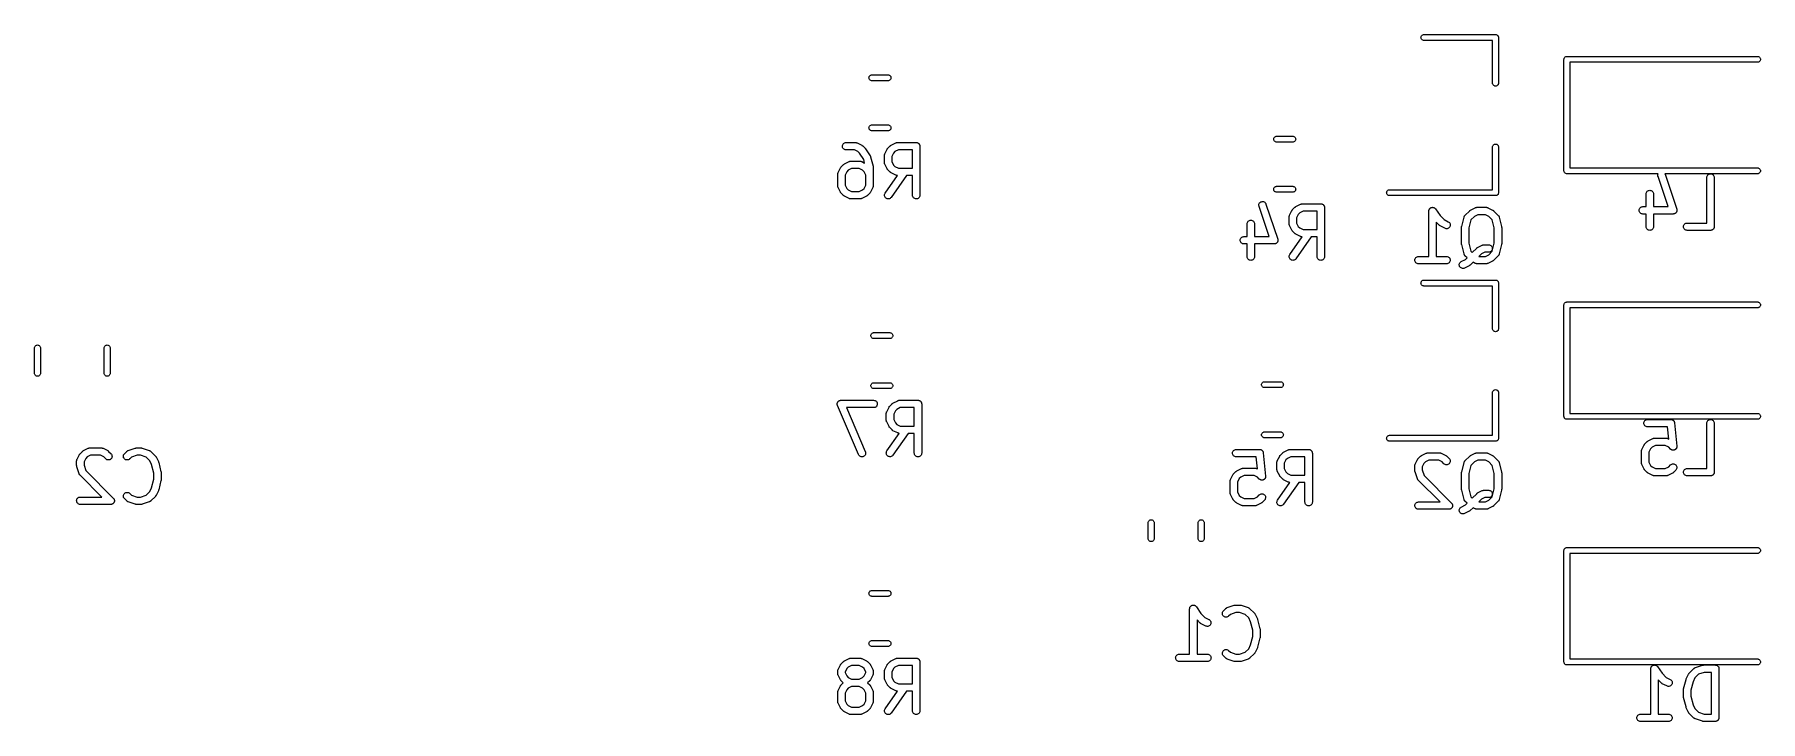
# Model space of a CAD drawing. Extents: x 108.5 to 143.7, y -107.3 to -93.4.
import ezdxf

# ---------------------------------------------------------------- set-up
doc = ezdxf.new("R2010")
doc.units = 0
doc.header["$MEASUREMENT"] = 0
doc.layers.add('BLACK', color=7, linetype='CONTINUOUS')

msp = doc.modelspace()

# ---------------------------------------------------------------- linework, layer by layer
at = {"layer": 'BLACK', "linetype": 'CONTINUOUS'}
for p, q in [((136.74, -93.42), (136.741, -93.4082)), ((136.741, -93.4318), (136.74, -93.42)), ((136.741, -93.4082), (136.744, -93.3969)), ((136.744, -93.4431), (136.741, -93.4318)), ((136.744, -93.3969), (136.75, -93.3865)), ((136.75, -93.4535), (136.744, -93.4431)), ((136.75, -93.3865), (136.757, -93.3774)), ((136.757, -93.4626), (136.75, -93.4535)), ((136.757, -93.3774), (136.767, -93.3699)), ((136.767, -93.4701), (136.757, -93.4626)), ((136.767, -93.3699), (136.777, -93.3643)), ((136.777, -93.4757), (136.767, -93.4701)), ((136.777, -93.3643), (136.788, -93.3609)), ((136.788, -93.4791), (136.777, -93.4757)), ((136.788, -93.3609), (136.797, -93.36)), ((136.797, -93.48), (136.788, -93.4791)), ((136.797, -93.36), (138.257, -93.36)), ((138.2, -93.48), (136.797, -93.48)), ((138.2, -94.3529), (138.2, -93.48)), ((138.257, -93.36), (138.26, -93.3597)), ((138.26, -93.3597), (138.263, -93.36)), ((138.263, -93.36), (138.263, -93.36)), ((138.263, -93.36), (138.272, -93.3609)), ((138.272, -93.3609), (138.283, -93.3643)), ((138.283, -93.3643), (138.293, -93.3699)), ((138.293, -93.3699), (138.303, -93.3774)), ((138.303, -93.3774), (138.31, -93.3865)), ((138.31, -93.3865), (138.316, -93.3969)), ((138.316, -93.3969), (138.319, -93.4082)), ((138.319, -93.4082), (138.32, -93.42)), ((138.32, -93.42), (138.32, -93.4229)), ((138.32, -93.4229), (138.32, -94.3529)), ((139.655, -93.865), (139.656, -93.8532)), ((139.655, -93.868), (139.655, -93.865)), ((139.655, -96.1321), (139.655, -93.868)), ((139.656, -93.8532), (139.659, -93.8419)), ((139.659, -93.8419), (139.665, -93.8315)), ((139.665, -93.8315), (139.672, -93.8224)), ((139.672, -93.8224), (139.682, -93.8149)), ((139.682, -93.8149), (139.692, -93.8093)), ((139.692, -93.8093), (139.703, -93.8059)), ((139.703, -93.8059), (139.712, -93.805)), ((139.712, -93.805), (139.715, -93.8047)), ((139.712, -93.805), (139.712, -93.805)), ((139.715, -93.8047), (139.718, -93.805)), ((139.718, -93.805), (143.603, -93.805)), ((143.603, -93.925), (139.775, -93.925)), ((139.775, -93.925), (139.775, -96.075)), ((143.603, -93.805), (143.612, -93.8059)), ((143.612, -93.9241), (143.603, -93.925)), ((143.612, -93.8059), (143.623, -93.8093)), ((143.623, -93.9207), (143.612, -93.9241)), ((143.623, -93.8093), (143.633, -93.8149)), ((143.633, -93.9151), (143.623, -93.9207)), ((143.633, -93.8149), (143.643, -93.8224)), ((143.643, -93.9076), (143.633, -93.9151)), ((143.643, -93.8224), (143.65, -93.8315)), ((143.65, -93.8985), (143.643, -93.9076)), ((143.65, -93.8315), (143.656, -93.8419)), ((143.656, -93.8881), (143.65, -93.8985)), ((143.656, -93.8419), (143.659, -93.8532)), ((143.659, -93.8768), (143.656, -93.8881)), ((143.659, -93.8532), (143.66, -93.865)), ((143.66, -93.865), (143.659, -93.8768)), ((125.489, -94.24), (125.491, -94.2282)), ((125.491, -94.2518), (125.489, -94.24)), ((125.491, -94.2282), (125.494, -94.2169)), ((125.494, -94.2631), (125.491, -94.2518)), ((125.494, -94.2169), (125.5, -94.2065)), ((125.5, -94.2735), (125.494, -94.2631)), ((125.5, -94.2065), (125.507, -94.1974)), ((125.507, -94.2826), (125.5, -94.2735)), ((125.507, -94.1974), (125.516, -94.1899)), ((125.516, -94.1899), (125.527, -94.1843)), ((125.527, -94.1843), (125.538, -94.1809)), ((125.538, -94.1809), (125.547, -94.18)), ((125.547, -94.18), (125.878, -94.18)), ((125.878, -94.18), (125.887, -94.1809)), ((125.887, -94.1809), (125.898, -94.1843)), ((125.898, -94.1843), (125.909, -94.1899)), ((125.909, -94.1899), (125.918, -94.1974)), ((125.918, -94.1974), (125.925, -94.2065)), ((125.925, -94.2735), (125.918, -94.2826)), ((125.925, -94.2065), (125.931, -94.2169)), ((125.931, -94.2631), (125.925, -94.2735)), ((125.931, -94.2169), (125.934, -94.2282)), ((125.934, -94.2518), (125.931, -94.2631)), ((125.934, -94.2282), (125.936, -94.24)), ((125.936, -94.24), (125.934, -94.2518)), ((125.516, -94.2901), (125.507, -94.2826)), ((125.527, -94.2957), (125.516, -94.2901)), ((125.538, -94.2991), (125.527, -94.2957)), ((125.547, -94.3), (125.538, -94.2991)), ((125.878, -94.3), (125.547, -94.3)), ((125.887, -94.2991), (125.878, -94.3)), ((125.898, -94.2957), (125.887, -94.2991)), ((125.909, -94.2901), (125.898, -94.2957)), ((125.918, -94.2826), (125.909, -94.2901)), ((138.201, -94.3618), (138.2, -94.3529)), ((138.204, -94.3731), (138.201, -94.3618)), ((138.21, -94.3835), (138.204, -94.3731)), ((138.217, -94.3926), (138.21, -94.3835)), ((138.227, -94.4001), (138.217, -94.3926)), ((138.237, -94.4057), (138.227, -94.4001)), ((138.248, -94.4091), (138.237, -94.4057)), ((138.26, -94.4103), (138.248, -94.4091)), ((138.272, -94.4091), (138.26, -94.4103)), ((138.283, -94.4057), (138.272, -94.4091)), ((138.293, -94.4001), (138.283, -94.4057)), ((138.303, -94.3926), (138.293, -94.4001)), ((138.31, -94.3835), (138.303, -94.3926)), ((138.316, -94.3731), (138.31, -94.3835)), ((138.319, -94.3618), (138.316, -94.3731)), ((138.32, -94.3529), (138.319, -94.3618)), ((125.489, -95.26), (125.491, -95.2482)), ((125.491, -95.2718), (125.489, -95.26)), ((125.491, -95.2482), (125.494, -95.2369)), ((125.494, -95.2831), (125.491, -95.2718)), ((125.494, -95.2369), (125.5, -95.2265)), ((125.5, -95.2935), (125.494, -95.2831)), ((125.5, -95.2265), (125.507, -95.2174)), ((125.507, -95.3026), (125.5, -95.2935)), ((125.507, -95.2174), (125.516, -95.2099)), ((125.516, -95.3101), (125.507, -95.3026)), ((125.516, -95.2099), (125.527, -95.2043)), ((125.527, -95.3157), (125.516, -95.3101)), ((125.527, -95.2043), (125.538, -95.2009)), ((125.538, -95.3191), (125.527, -95.3157)), ((125.538, -95.2009), (125.547, -95.2)), ((125.547, -95.32), (125.538, -95.3191)), ((125.547, -95.2), (125.878, -95.2)), ((125.878, -95.32), (125.547, -95.32)), ((125.878, -95.2), (125.887, -95.2009)), ((125.887, -95.3191), (125.878, -95.32)), ((125.887, -95.2009), (125.898, -95.2043)), ((125.898, -95.3157), (125.887, -95.3191)), ((125.898, -95.2043), (125.909, -95.2099)), ((125.909, -95.3101), (125.898, -95.3157)), ((125.909, -95.2099), (125.918, -95.2174)), ((125.918, -95.3026), (125.909, -95.3101)), ((125.918, -95.2174), (125.925, -95.2265)), ((125.925, -95.2935), (125.918, -95.3026)), ((125.925, -95.2265), (125.931, -95.2369)), ((125.931, -95.2831), (125.925, -95.2935)), ((125.931, -95.2369), (125.934, -95.2482)), ((125.934, -95.2718), (125.931, -95.2831)), ((125.934, -95.2482), (125.936, -95.26)), ((125.936, -95.26), (125.934, -95.2718)), ((124.947, -95.6319), (124.949, -95.6173)), ((124.948, -95.6464), (124.947, -95.6319)), ((124.952, -95.6605), (124.948, -95.6464)), ((124.949, -95.6173), (124.953, -95.6033)), ((124.959, -95.6734), (124.952, -95.6605)), ((124.953, -95.6033), (124.96, -95.5904)), ((124.968, -95.6849), (124.959, -95.6734)), ((124.96, -95.5904), (124.969, -95.5792)), ((124.98, -95.6943), (124.968, -95.6849)), ((124.969, -95.5792), (124.981, -95.5699)), ((124.981, -95.5699), (124.993, -95.563)), ((124.993, -95.563), (125.007, -95.5588)), ((125.007, -95.5588), (125.022, -95.5574)), ((125.022, -95.5574), (125.212, -95.5574)), ((125.212, -95.5574), (125.214, -95.5574)), ((125.214, -95.5574), (125.216, -95.5576)), ((125.216, -95.5576), (125.218, -95.5576)), ((125.218, -95.5576), (125.223, -95.5584)), ((125.223, -95.5584), (125.228, -95.559)), ((125.228, -95.559), (125.23, -95.5597)), ((125.23, -95.5597), (125.232, -95.5601)), ((125.232, -95.5601), (125.237, -95.5619)), ((125.237, -95.5619), (125.242, -95.5634)), ((125.242, -95.5634), (125.244, -95.5645)), ((125.244, -95.5645), (125.246, -95.5653)), ((125.246, -95.5653), (125.341, -95.6129)), ((125.341, -95.6129), (125.342, -95.6134)), ((125.342, -95.6134), (125.346, -95.6157)), ((125.346, -95.6157), (125.349, -95.6177)), ((125.349, -95.6177), (125.352, -95.6197)), ((125.352, -95.6197), (125.354, -95.6214)), ((125.354, -95.6214), (125.358, -95.6243)), ((125.358, -95.6243), (125.361, -95.627)), ((125.361, -95.627), (125.408, -95.6746)), ((125.408, -95.6746), (125.408, -95.6747)), ((125.408, -95.6747), (125.408, -95.6747)), ((125.408, -95.6747), (125.409, -95.6747)), ((125.409, -95.6747), (125.409, -95.6753)), ((125.409, -95.6753), (125.413, -95.6807)), ((125.413, -95.6807), (125.418, -95.686)), ((125.418, -95.686), (125.513, -95.8289)), ((125.862, -95.6896), (125.864, -95.6859)), ((125.864, -95.6859), (125.866, -95.6835)), ((125.866, -95.6835), (125.868, -95.6809)), ((125.868, -95.6809), (125.871, -95.6778)), ((125.871, -95.6778), (125.874, -95.6746)), ((125.874, -95.6746), (125.921, -95.627)), ((125.921, -95.627), (125.922, -95.6262)), ((125.922, -95.6262), (125.925, -95.6236)), ((125.925, -95.6236), (125.928, -95.6207)), ((125.928, -95.6207), (125.931, -95.619)), ((125.931, -95.619), (125.934, -95.6171)), ((125.934, -95.6171), (125.937, -95.6152)), ((125.937, -95.6152), (125.941, -95.6129)), ((125.941, -95.6129), (126.036, -95.5653)), ((126.036, -95.5653), (126.037, -95.5648)), ((126.037, -95.5648), (126.039, -95.5641)), ((126.039, -95.5641), (126.041, -95.563)), ((126.041, -95.563), (126.046, -95.5616)), ((126.046, -95.5616), (126.051, -95.5598)), ((126.051, -95.5598), (126.053, -95.5594)), ((126.053, -95.5594), (126.055, -95.5588)), ((126.055, -95.5588), (126.06, -95.5583)), ((126.06, -95.5583), (126.065, -95.5575)), ((126.065, -95.5575), (126.067, -95.5576)), ((126.067, -95.5576), (126.07, -95.5574)), ((126.07, -95.5574), (126.451, -95.5574)), ((126.451, -95.5574), (126.451, -95.5574)), ((126.451, -95.5574), (126.451, -95.5574)), ((126.451, -95.5574), (126.452, -95.5574)), ((126.451, -95.5574), (126.451, -95.5574)), ((126.452, -95.5574), (126.459, -95.5582)), ((126.459, -95.5582), (126.466, -95.5589)), ((126.466, -95.5589), (126.466, -95.559)), ((126.466, -95.559), (126.466, -95.559)), ((126.466, -95.559), (126.473, -95.5611)), ((126.473, -95.5611), (126.48, -95.5632)), ((126.48, -95.5632), (126.48, -95.5634)), ((126.48, -95.5634), (126.48, -95.5634)), ((126.48, -95.5634), (126.486, -95.5669)), ((126.486, -95.5669), (126.493, -95.5702)), ((126.493, -95.5702), (126.493, -95.5704)), ((126.493, -95.5704), (126.493, -95.5705)), ((126.493, -95.5705), (126.498, -95.575)), ((126.498, -95.575), (126.504, -95.5795)), ((126.504, -95.5795), (126.504, -95.5797)), ((126.504, -95.5797), (126.504, -95.5799)), ((126.504, -95.5799), (126.509, -95.5854)), ((126.509, -95.5854), (126.513, -95.5909)), ((126.513, -95.5909), (126.513, -95.5911)), ((126.513, -95.5911), (126.513, -95.5913)), ((126.513, -95.5913), (126.517, -95.5976)), ((126.517, -95.5976), (126.52, -95.6038)), ((126.52, -95.6038), (126.52, -95.6041)), ((126.52, -95.6041), (126.52, -95.6043)), ((126.52, -95.6043), (126.522, -95.6111)), ((126.522, -95.6111), (126.524, -95.6178)), ((126.524, -95.6178), (126.524, -95.6181)), ((126.524, -95.6181), (126.524, -95.6183)), ((126.524, -95.6183), (126.525, -95.6253)), ((126.525, -95.6253), (126.526, -95.6324)), ((126.526, -95.6324), (126.526, -96.6324)), ((133.739, -95.49), (133.741, -95.4782)), ((133.741, -95.5018), (133.739, -95.49)), ((133.741, -95.4782), (133.744, -95.4669)), ((133.744, -95.5131), (133.741, -95.5018)), ((133.744, -95.4669), (133.75, -95.4565)), ((133.75, -95.5235), (133.744, -95.5131)), ((133.75, -95.4565), (133.757, -95.4474)), ((133.757, -95.5326), (133.75, -95.5235)), ((133.757, -95.4474), (133.766, -95.4399)), ((133.766, -95.5401), (133.757, -95.5326)), ((133.766, -95.4399), (133.777, -95.4343)), ((133.777, -95.5457), (133.766, -95.5401)), ((133.777, -95.4343), (133.788, -95.4309)), ((133.788, -95.5491), (133.777, -95.5457)), ((133.788, -95.4309), (133.797, -95.43)), ((133.797, -95.55), (133.788, -95.5491)), ((133.797, -95.43), (134.128, -95.43)), ((134.128, -95.55), (133.797, -95.55)), ((134.128, -95.43), (134.137, -95.4309)), ((134.137, -95.5491), (134.128, -95.55)), ((134.137, -95.4309), (134.148, -95.4343)), ((134.148, -95.5457), (134.137, -95.5491)), ((134.148, -95.4343), (134.159, -95.4399)), ((134.159, -95.5401), (134.148, -95.5457)), ((134.159, -95.4399), (134.168, -95.4474)), ((134.168, -95.5326), (134.159, -95.5401)), ((134.168, -95.4474), (134.175, -95.4565)), ((134.175, -95.5235), (134.168, -95.5326)), ((134.175, -95.4565), (134.181, -95.4669)), ((134.181, -95.5131), (134.175, -95.5235)), ((134.181, -95.4669), (134.184, -95.4782)), ((134.184, -95.5018), (134.181, -95.5131)), ((134.184, -95.4782), (134.186, -95.49)), ((134.186, -95.49), (134.184, -95.5018)), ((138.2, -95.6471), (138.201, -95.6382)), ((138.2, -96.52), (138.2, -95.6471)), ((138.201, -95.6382), (138.204, -95.6269)), ((138.204, -95.6269), (138.21, -95.6165)), ((138.21, -95.6165), (138.217, -95.6074)), ((138.217, -95.6074), (138.227, -95.5999)), ((138.227, -95.5999), (138.237, -95.5943)), ((138.237, -95.5943), (138.248, -95.5909)), ((138.248, -95.5909), (138.26, -95.5897)), ((138.26, -95.5897), (138.272, -95.5909)), ((138.272, -95.5909), (138.283, -95.5943)), ((138.283, -95.5943), (138.293, -95.5999)), ((138.293, -95.5999), (138.303, -95.6074)), ((138.303, -95.6074), (138.31, -95.6165)), ((138.31, -95.6165), (138.316, -95.6269)), ((138.316, -95.6269), (138.319, -95.6382)), ((138.319, -95.6382), (138.32, -95.6471)), ((138.32, -95.6471), (138.32, -96.5771)), ((124.921, -96.0555), (124.969, -96.0079)), ((124.969, -96.0079), (124.97, -96.0072)), ((124.97, -96.0072), (124.973, -96.0046)), ((124.973, -96.0046), (124.976, -96.0017)), ((124.976, -96.0017), (124.979, -96)), ((124.979, -96), (124.981, -95.9981)), ((124.992, -95.7013), (124.98, -95.6943)), ((124.981, -95.9981), (124.985, -95.9961)), ((124.985, -95.9961), (124.988, -95.9939)), ((124.988, -95.9939), (125.084, -95.9463)), ((125.006, -95.7057), (124.992, -95.7013)), ((125.021, -95.7074), (125.006, -95.7057)), ((125.022, -95.7074), (125.021, -95.7074)), ((125.195, -95.7074), (125.022, -95.7074)), ((125.084, -95.9463), (125.085, -95.9458)), ((125.085, -95.9458), (125.087, -95.945)), ((125.087, -95.945), (125.089, -95.944)), ((125.089, -95.944), (125.094, -95.9425)), ((125.094, -95.9425), (125.098, -95.9407)), ((125.098, -95.9407), (125.101, -95.9404)), ((125.101, -95.9404), (125.103, -95.9398)), ((125.103, -95.9398), (125.108, -95.9393)), ((125.108, -95.9393), (125.113, -95.9385)), ((125.113, -95.9385), (125.115, -95.9385)), ((125.115, -95.9385), (125.117, -95.9383)), ((125.117, -95.9383), (125.308, -95.9383)), ((125.263, -95.7416), (125.195, -95.7074)), ((125.297, -95.7754), (125.263, -95.7416)), ((125.381, -95.9013), (125.297, -95.7754)), ((125.308, -95.9383), (125.309, -95.9383)), ((125.309, -95.9383), (125.311, -95.9386)), ((125.311, -95.9386), (125.313, -95.9385)), ((125.313, -95.9385), (125.318, -95.9394)), ((125.318, -95.9394), (125.323, -95.94)), ((125.323, -95.94), (125.325, -95.9406)), ((125.325, -95.9406), (125.328, -95.941)), ((125.328, -95.941), (125.332, -95.9428)), ((125.332, -95.9428), (125.337, -95.9444)), ((125.337, -95.9444), (125.339, -95.9455)), ((125.339, -95.9455), (125.341, -95.9463)), ((125.341, -95.9463), (125.4, -95.9754)), ((125.4, -95.9754), (125.381, -95.9013)), ((125.513, -95.8289), (125.514, -95.8297)), ((125.514, -95.8297), (125.516, -95.8342)), ((125.516, -95.8342), (125.518, -95.8385)), ((125.518, -95.8385), (125.519, -95.8407)), ((125.519, -95.8407), (125.52, -95.8428)), ((125.52, -95.8428), (125.522, -95.8476)), ((125.522, -95.8476), (125.523, -95.8523)), ((125.523, -95.8523), (125.571, -96.0428)), ((125.804, -95.8174), (125.805, -95.8124)), ((125.804, -95.8196), (125.804, -95.8174)), ((125.804, -95.8218), (125.804, -95.8196)), ((125.804, -95.8229), (125.804, -95.8218)), ((125.804, -95.9657), (125.804, -95.8229)), ((125.804, -95.9679), (125.804, -95.9657)), ((125.804, -95.9701), (125.804, -95.9679)), ((125.805, -95.9752), (125.804, -95.9701)), ((125.805, -95.8124), (125.806, -95.8073)), ((125.806, -95.9803), (125.805, -95.9752)), ((125.806, -95.8052), (125.807, -95.803)), ((125.806, -95.8073), (125.806, -95.8052)), ((125.806, -95.9824), (125.806, -95.9803)), ((125.807, -95.9846), (125.806, -95.9824)), ((125.807, -95.803), (125.809, -95.7982)), ((125.808, -95.9894), (125.807, -95.9846)), ((125.81, -95.9943), (125.808, -95.9894)), ((125.809, -95.7982), (125.81, -95.7933)), ((125.81, -95.7933), (125.811, -95.7914)), ((125.811, -95.9962), (125.81, -95.9943)), ((125.811, -95.7914), (125.812, -95.7893)), ((125.812, -95.9983), (125.811, -95.9962)), ((125.812, -95.7893), (125.86, -95.6941)), ((125.812, -95.9993), (125.812, -95.9983)), ((125.86, -96.0945), (125.812, -95.9993)), ((125.86, -95.6931), (125.862, -95.6896)), ((125.86, -95.6941), (125.86, -95.6931)), ((125.988, -95.772), (125.954, -95.8406)), ((125.954, -95.8406), (125.954, -95.948)), ((125.954, -95.948), (125.988, -96.0165)), ((126.019, -95.7416), (125.988, -95.772)), ((125.988, -96.0165), (126.019, -96.0469)), ((126.087, -95.7074), (126.019, -95.7416)), ((126.376, -95.7074), (126.087, -95.7074)), ((126.376, -96.0812), (126.376, -95.7074)), ((124.852, -96.1984), (124.853, -96.1933)), ((124.852, -96.2006), (124.852, -96.1984)), ((124.852, -96.2028), (124.852, -96.2006)), ((124.852, -96.2038), (124.852, -96.2028)), ((124.852, -96.4419), (124.852, -96.2038)), ((124.853, -96.1882), (124.854, -96.1861)), ((124.853, -96.1933), (124.853, -96.1882)), ((124.854, -96.1839), (124.856, -96.1791)), ((124.854, -96.1861), (124.854, -96.1839)), ((124.856, -96.1791), (124.858, -96.1743)), ((124.858, -96.1743), (124.859, -96.1723)), ((124.859, -96.1723), (124.86, -96.1703)), ((124.86, -96.1703), (124.907, -96.075)), ((124.907, -96.075), (124.908, -96.0741)), ((124.908, -96.0741), (124.91, -96.0706)), ((124.91, -96.0706), (124.912, -96.0668)), ((124.912, -96.0668), (124.914, -96.0644)), ((124.914, -96.0644), (124.916, -96.0618)), ((124.916, -96.0618), (124.919, -96.0588)), ((124.919, -96.0588), (124.921, -96.0555)), ((125.036, -96.153), (125.002, -96.2215)), ((125.002, -96.2215), (125.002, -96.4242)), ((125.066, -96.1226), (125.036, -96.153)), ((125.135, -96.0883), (125.066, -96.1226)), ((125.29, -96.0883), (125.135, -96.0883)), ((125.359, -96.1226), (125.29, -96.0883)), ((125.389, -96.153), (125.359, -96.1226)), ((125.423, -96.2215), (125.389, -96.153)), ((125.423, -96.4242), (125.423, -96.2215)), ((125.571, -96.0428), (125.571, -96.0438)), ((125.571, -96.0438), (125.571, -96.0451)), ((125.571, -96.0451), (125.572, -96.0464)), ((125.572, -96.0464), (125.572, -96.0524)), ((125.572, -96.0524), (125.573, -96.0583)), ((125.573, -96.0583), (125.573, -96.0596)), ((125.573, -96.0596), (125.573, -96.061)), ((125.573, -96.061), (125.573, -96.4419)), ((125.818, -96.5894), (126.068, -96.2312)), ((125.862, -96.0981), (125.86, -96.0945)), ((125.864, -96.1018), (125.862, -96.0981)), ((125.866, -96.1042), (125.864, -96.1018)), ((125.867, -96.1069), (125.866, -96.1042)), ((125.87, -96.1099), (125.867, -96.1069)), ((125.873, -96.1132), (125.87, -96.1099)), ((125.874, -96.114), (125.873, -96.1132)), ((125.921, -96.1616), (125.874, -96.114)), ((125.925, -96.1643), (125.921, -96.1616)), ((125.928, -96.1672), (125.925, -96.1643)), ((125.93, -96.1689), (125.928, -96.1672)), ((125.933, -96.1709), (125.93, -96.1689)), ((125.936, -96.1729), (125.933, -96.1709)), ((125.94, -96.1752), (125.936, -96.1729)), ((125.941, -96.1757), (125.94, -96.1752)), ((126.036, -96.2233), (125.941, -96.1757)), ((126.252, -96.2312), (125.941, -96.6754)), ((126.019, -96.0469), (126.087, -96.0812)), ((126.038, -96.2241), (126.036, -96.2233)), ((126.04, -96.2251), (126.038, -96.2241)), ((126.045, -96.2267), (126.04, -96.2251)), ((126.05, -96.2285), (126.045, -96.2267)), ((126.052, -96.2289), (126.05, -96.2285)), ((126.054, -96.2296), (126.052, -96.2289)), ((126.059, -96.2301), (126.054, -96.2296)), ((126.064, -96.231), (126.059, -96.2301)), ((126.066, -96.2309), (126.064, -96.231)), ((126.068, -96.2312), (126.066, -96.2309)), ((126.087, -96.0812), (126.376, -96.0812)), ((126.376, -96.2312), (126.252, -96.2312)), ((126.376, -96.6324), (126.376, -96.2312)), ((139.655, -96.135), (139.655, -96.1321)), ((139.656, -96.1468), (139.655, -96.135)), ((139.659, -96.1581), (139.656, -96.1468)), ((139.664, -96.1672), (139.659, -96.1581)), ((139.665, -96.1685), (139.664, -96.1672)), ((139.672, -96.1776), (139.665, -96.1685)), ((139.682, -96.1851), (139.672, -96.1776)), ((139.692, -96.1907), (139.682, -96.1851)), ((139.703, -96.1941), (139.692, -96.1907)), ((139.715, -96.1953), (139.703, -96.1941)), ((139.718, -96.195), (139.715, -96.1953)), ((141.574, -96.195), (139.718, -96.195)), ((139.775, -96.075), (143.603, -96.075)), ((141.568, -96.2185), (141.571, -96.2041)), ((141.568, -96.2332), (141.568, -96.2185)), ((141.571, -96.2475), (141.568, -96.2332)), ((141.571, -96.2041), (141.574, -96.195)), ((141.572, -96.2485), (141.571, -96.2475)), ((141.777, -96.864), (141.572, -96.2485)), ((143.603, -96.195), (141.711, -96.195)), ((141.711, -96.195), (141.714, -96.201)), ((141.714, -96.201), (141.952, -96.9153)), ((142.568, -96.2713), (142.569, -96.2568)), ((142.568, -96.2724), (142.568, -96.2713)), ((142.568, -97.1974), (142.568, -96.2724)), ((142.569, -96.2568), (142.574, -96.2428)), ((142.574, -96.2428), (142.581, -96.23)), ((142.581, -96.23), (142.59, -96.2188)), ((142.59, -96.2188), (142.602, -96.2096)), ((142.602, -96.2096), (142.615, -96.2028)), ((142.615, -96.2028), (142.629, -96.1987)), ((142.629, -96.1987), (142.643, -96.1974)), ((142.643, -96.1974), (142.658, -96.1989)), ((142.658, -96.1989), (142.672, -96.2032)), ((142.672, -96.2032), (142.685, -96.2102)), ((142.685, -96.2102), (142.696, -96.2195)), ((142.696, -96.2195), (142.705, -96.2309)), ((142.705, -96.2309), (142.712, -96.2438)), ((142.712, -96.2438), (142.716, -96.2578)), ((142.716, -96.2578), (142.718, -96.2724)), ((142.718, -96.2724), (142.718, -97.2724)), ((143.603, -96.075), (143.612, -96.0759)), ((143.612, -96.1941), (143.603, -96.195)), ((143.612, -96.0759), (143.623, -96.0793)), ((143.623, -96.1907), (143.612, -96.1941)), ((143.623, -96.0793), (143.633, -96.0849)), ((143.633, -96.1851), (143.623, -96.1907)), ((143.633, -96.0849), (143.643, -96.0924)), ((143.643, -96.1776), (143.633, -96.1851)), ((143.643, -96.0924), (143.65, -96.1015)), ((143.65, -96.1685), (143.643, -96.1776)), ((143.65, -96.1015), (143.656, -96.1119)), ((143.656, -96.1581), (143.65, -96.1685)), ((143.656, -96.1119), (143.659, -96.1232)), ((143.659, -96.1468), (143.656, -96.1581)), ((143.659, -96.1232), (143.66, -96.135)), ((143.66, -96.135), (143.659, -96.1468)), ((124.852, -96.4441), (124.852, -96.4419)), ((124.852, -96.4463), (124.852, -96.4441)), ((124.853, -96.4514), (124.852, -96.4463)), ((124.853, -96.4565), (124.853, -96.4514)), ((124.854, -96.4586), (124.853, -96.4565)), ((124.854, -96.4608), (124.854, -96.4586)), ((124.856, -96.4656), (124.854, -96.4608)), ((124.857, -96.4705), (124.856, -96.4656)), ((124.858, -96.4724), (124.857, -96.4705)), ((124.859, -96.4745), (124.858, -96.4724)), ((124.86, -96.4754), (124.859, -96.4745)), ((124.907, -96.5707), (124.86, -96.4754)), ((124.91, -96.5743), (124.907, -96.5707)), ((124.912, -96.578), (124.91, -96.5743)), ((124.913, -96.5804), (124.912, -96.578)), ((124.915, -96.5831), (124.913, -96.5804)), ((124.918, -96.5861), (124.915, -96.5831)), ((124.921, -96.5894), (124.918, -96.5861)), ((124.921, -96.5902), (124.921, -96.5894)), ((124.969, -96.6378), (124.921, -96.5902)), ((124.972, -96.6405), (124.969, -96.6378)), ((124.975, -96.6434), (124.972, -96.6405)), ((124.978, -96.6451), (124.975, -96.6434)), ((124.98, -96.6471), (124.978, -96.6451)), ((124.984, -96.6491), (124.98, -96.6471)), ((124.988, -96.6514), (124.984, -96.6491)), ((124.988, -96.6518), (124.988, -96.6514)), ((125.084, -96.6995), (124.988, -96.6518)), ((125.002, -96.4242), (125.036, -96.4927)), ((125.036, -96.4927), (125.066, -96.5231)), ((125.066, -96.5231), (125.135, -96.5574)), ((125.086, -96.7003), (125.084, -96.6995)), ((125.088, -96.7013), (125.086, -96.7003)), ((125.093, -96.7029), (125.088, -96.7013)), ((125.097, -96.7047), (125.093, -96.7029)), ((125.1, -96.7051), (125.097, -96.7047)), ((125.102, -96.7057), (125.1, -96.7051)), ((125.107, -96.7063), (125.102, -96.7057)), ((125.112, -96.7072), (125.107, -96.7063)), ((125.114, -96.7071), (125.112, -96.7072)), ((125.116, -96.7074), (125.114, -96.7071)), ((125.117, -96.7074), (125.116, -96.7074)), ((125.308, -96.7074), (125.117, -96.7074)), ((125.135, -96.5574), (125.29, -96.5574)), ((125.29, -96.5574), (125.359, -96.5231)), ((125.31, -96.7072), (125.308, -96.7074)), ((125.312, -96.7073), (125.31, -96.7072)), ((125.317, -96.7065), (125.312, -96.7073)), ((125.322, -96.706), (125.317, -96.7065)), ((125.324, -96.7053), (125.322, -96.706)), ((125.327, -96.705), (125.324, -96.7053)), ((125.331, -96.7032), (125.327, -96.705)), ((125.336, -96.7017), (125.331, -96.7032)), ((125.338, -96.7007), (125.336, -96.7017)), ((125.34, -96.6999), (125.338, -96.7007)), ((125.341, -96.6995), (125.34, -96.6999)), ((125.437, -96.6518), (125.341, -96.6995)), ((125.359, -96.5231), (125.389, -96.4927)), ((125.389, -96.4927), (125.423, -96.4242)), ((125.44, -96.6496), (125.437, -96.6518)), ((125.444, -96.6477), (125.44, -96.6496)), ((125.446, -96.6457), (125.444, -96.6477)), ((125.449, -96.6441), (125.446, -96.6457)), ((125.452, -96.6412), (125.449, -96.6441)), ((125.455, -96.6385), (125.452, -96.6412)), ((125.456, -96.6378), (125.455, -96.6385)), ((125.504, -96.5902), (125.456, -96.6378)), ((125.506, -96.5869), (125.504, -96.5902)), ((125.509, -96.5839), (125.506, -96.5869)), ((125.511, -96.5813), (125.509, -96.5839)), ((125.513, -96.5789), (125.511, -96.5813)), ((125.515, -96.5752), (125.513, -96.5789)), ((125.517, -96.5716), (125.515, -96.5752)), ((125.518, -96.5707), (125.517, -96.5716)), ((125.565, -96.4754), (125.518, -96.5707)), ((125.566, -96.4734), (125.565, -96.4754)), ((125.567, -96.4714), (125.566, -96.4734)), ((125.569, -96.4666), (125.567, -96.4714)), ((125.571, -96.4618), (125.569, -96.4666)), ((125.572, -96.4575), (125.571, -96.4596)), ((125.571, -96.4596), (125.571, -96.4618)), ((125.573, -96.4474), (125.572, -96.4524)), ((125.572, -96.4524), (125.572, -96.4575)), ((125.573, -96.4419), (125.573, -96.443)), ((125.573, -96.443), (125.573, -96.4451)), ((125.573, -96.4451), (125.573, -96.4474)), ((125.804, -96.6306), (125.806, -96.616)), ((125.805, -96.6452), (125.804, -96.6306)), ((125.809, -96.6593), (125.805, -96.6452)), ((125.806, -96.616), (125.811, -96.6021)), ((125.816, -96.6724), (125.809, -96.6593)), ((125.811, -96.6021), (125.818, -96.5894)), ((125.825, -96.6839), (125.816, -96.6724)), ((125.836, -96.6935), (125.825, -96.6839)), ((125.848, -96.7008), (125.836, -96.6935)), ((125.862, -96.7055), (125.848, -96.7008)), ((125.877, -96.7073), (125.862, -96.7055)), ((125.891, -96.7064), (125.877, -96.7073)), ((125.906, -96.7026), (125.891, -96.7064)), ((125.919, -96.6961), (125.906, -96.7026)), ((125.93, -96.6872), (125.919, -96.6961)), ((125.94, -96.6762), (125.93, -96.6872)), ((125.941, -96.6754), (125.94, -96.6762)), ((126.377, -96.6469), (126.376, -96.6324)), ((126.381, -96.661), (126.377, -96.6469)), ((126.388, -96.6739), (126.381, -96.661)), ((126.397, -96.6852), (126.388, -96.6739)), ((126.409, -96.6946), (126.397, -96.6852)), ((126.422, -96.7015), (126.409, -96.6946)), ((126.436, -96.7058), (126.422, -96.7015)), ((126.45, -96.7074), (126.436, -96.7058)), ((126.465, -96.7061), (126.45, -96.7074)), ((126.479, -96.7019), (126.465, -96.7061)), ((126.492, -96.6951), (126.479, -96.7019)), ((126.503, -96.686), (126.492, -96.6951)), ((126.512, -96.6748), (126.503, -96.686)), ((126.52, -96.6619), (126.512, -96.6748)), ((126.524, -96.648), (126.52, -96.6619)), ((126.526, -96.6334), (126.524, -96.648)), ((126.526, -96.6324), (126.526, -96.6334)), ((133.739, -96.51), (133.741, -96.4982)), ((133.741, -96.5218), (133.739, -96.51)), ((133.741, -96.4982), (133.744, -96.4869)), ((133.744, -96.5331), (133.741, -96.5218)), ((133.744, -96.4869), (133.75, -96.4765)), ((133.75, -96.5435), (133.744, -96.5331)), ((133.75, -96.4765), (133.757, -96.4674)), ((133.757, -96.5526), (133.75, -96.5435)), ((133.757, -96.4674), (133.766, -96.4599)), ((133.766, -96.5601), (133.757, -96.5526)), ((133.766, -96.4599), (133.777, -96.4543)), ((133.777, -96.5657), (133.766, -96.5601)), ((133.777, -96.4543), (133.788, -96.4509)), ((133.788, -96.5691), (133.777, -96.5657)), ((133.788, -96.4509), (133.797, -96.45)), ((133.797, -96.57), (133.788, -96.5691)), ((133.797, -96.45), (134.128, -96.45)), ((134.128, -96.57), (133.797, -96.57)), ((134.128, -96.45), (134.137, -96.4509)), ((134.137, -96.5691), (134.128, -96.57)), ((134.137, -96.4509), (134.148, -96.4543)), ((134.148, -96.5657), (134.137, -96.5691)), ((134.148, -96.4543), (134.159, -96.4599)), ((134.159, -96.5601), (134.148, -96.5657)), ((134.159, -96.4599), (134.168, -96.4674)), ((134.168, -96.5526), (134.159, -96.5601)), ((134.168, -96.4674), (134.175, -96.4765)), ((134.175, -96.5435), (134.168, -96.5526)), ((134.175, -96.4765), (134.181, -96.4869)), ((134.181, -96.5331), (134.175, -96.5435)), ((134.181, -96.4869), (134.184, -96.4982)), ((134.184, -96.5218), (134.181, -96.5331)), ((134.184, -96.4982), (134.186, -96.51)), ((134.186, -96.51), (134.184, -96.5218)), ((136.04, -96.58), (136.041, -96.5682)), ((136.041, -96.5918), (136.04, -96.58)), ((136.041, -96.5682), (136.044, -96.5569)), ((136.044, -96.6031), (136.041, -96.5918)), ((136.044, -96.5569), (136.05, -96.5465)), ((136.05, -96.6135), (136.044, -96.6031)), ((136.05, -96.5465), (136.057, -96.5374)), ((136.057, -96.6226), (136.05, -96.6135)), ((136.057, -96.5374), (136.067, -96.5299)), ((136.067, -96.6301), (136.057, -96.6226)), ((136.067, -96.5299), (136.077, -96.5243)), ((136.077, -96.6357), (136.067, -96.6301)), ((136.077, -96.5243), (136.088, -96.5209)), ((136.088, -96.6391), (136.077, -96.6357)), ((136.088, -96.5209), (136.097, -96.52)), ((136.097, -96.64), (136.088, -96.6391)), ((136.097, -96.52), (138.2, -96.52)), ((138.257, -96.64), (136.097, -96.64)), ((138.26, -96.6403), (138.257, -96.64)), ((138.263, -96.64), (138.26, -96.6403)), ((138.272, -96.6391), (138.263, -96.64)), ((138.263, -96.64), (138.263, -96.64)), ((138.283, -96.6357), (138.272, -96.6391)), ((138.293, -96.6301), (138.283, -96.6357)), ((138.303, -96.6226), (138.293, -96.6301)), ((138.31, -96.6135), (138.303, -96.6226)), ((138.316, -96.6031), (138.31, -96.6135)), ((138.319, -96.5918), (138.316, -96.6031)), ((138.32, -96.5829), (138.319, -96.5894)), ((138.319, -96.5894), (138.319, -96.5918)), ((138.32, -96.5771), (138.32, -96.58)), ((138.32, -96.58), (138.32, -96.5829)), ((138.32, -96.5829), (138.32, -96.5829)), ((141.33, -96.6047), (141.331, -96.5901)), ((141.33, -96.6057), (141.33, -96.6047)), ((141.33, -96.864), (141.33, -96.6057)), ((141.331, -96.5901), (141.336, -96.5762)), ((141.336, -96.5762), (141.343, -96.5633)), ((141.343, -96.5633), (141.352, -96.5521)), ((141.352, -96.5521), (141.364, -96.543)), ((141.364, -96.543), (141.377, -96.5362)), ((141.377, -96.5362), (141.391, -96.532)), ((141.391, -96.532), (141.405, -96.5307)), ((141.405, -96.5307), (141.42, -96.5322)), ((141.42, -96.5322), (141.434, -96.5366)), ((141.434, -96.5366), (141.447, -96.5435)), ((141.447, -96.5435), (141.458, -96.5529)), ((141.458, -96.5529), (141.467, -96.5642)), ((141.467, -96.5642), (141.474, -96.5771)), ((141.474, -96.5771), (141.478, -96.5911)), ((141.478, -96.5911), (141.48, -96.6057)), ((141.48, -96.6057), (141.48, -96.864)), ((133.435, -96.8285), (133.438, -96.8141)), ((133.436, -96.8432), (133.435, -96.8285)), ((133.439, -96.8575), (133.436, -96.8432)), ((133.438, -96.8141), (133.443, -96.8005)), ((133.439, -96.8585), (133.439, -96.8575)), ((133.644, -97.474), (133.439, -96.8585)), ((133.443, -96.8005), (133.451, -96.7882)), ((133.451, -96.7882), (133.461, -96.7777)), ((133.461, -96.7777), (133.473, -96.7693)), ((133.473, -96.7693), (133.487, -96.7634)), ((133.487, -96.7634), (133.501, -96.7603)), ((133.501, -96.7603), (133.516, -96.76)), ((133.516, -96.76), (133.53, -96.7625)), ((133.53, -96.7625), (133.544, -96.7678)), ((133.544, -96.7678), (133.556, -96.7756)), ((133.556, -96.7756), (133.567, -96.7857)), ((133.567, -96.7857), (133.575, -96.7977)), ((133.575, -96.7977), (133.581, -96.811)), ((133.581, -96.811), (133.819, -97.5253)), ((134.054, -97.0674), (134.055, -97.0624)), ((134.054, -97.0696), (134.054, -97.0674)), ((134.054, -97.0718), (134.054, -97.0696)), ((134.054, -97.0729), (134.054, -97.0718)), ((134.054, -97.2157), (134.054, -97.0729)), ((134.055, -97.0624), (134.056, -97.0573)), ((134.056, -97.0552), (134.057, -97.053)), ((134.056, -97.0573), (134.056, -97.0552)), ((134.057, -97.053), (134.059, -97.0482)), ((134.059, -97.0482), (134.06, -97.0433)), ((134.06, -97.0433), (134.061, -97.0414)), ((134.061, -97.0414), (134.062, -97.0393)), ((134.062, -97.0393), (134.11, -96.9441)), ((134.11, -96.9431), (134.112, -96.9396)), ((134.11, -96.9441), (134.11, -96.9431)), ((134.112, -96.9396), (134.114, -96.9359)), ((134.114, -96.9359), (134.116, -96.9335)), ((134.116, -96.9335), (134.118, -96.9309)), ((134.118, -96.9309), (134.121, -96.9278)), ((134.121, -96.9278), (134.124, -96.9246)), ((134.124, -96.9246), (134.171, -96.877)), ((134.171, -96.877), (134.172, -96.8762)), ((134.172, -96.8762), (134.175, -96.8736)), ((134.175, -96.8736), (134.178, -96.8707)), ((134.178, -96.8707), (134.181, -96.869)), ((134.181, -96.869), (134.184, -96.8671)), ((134.184, -96.8671), (134.187, -96.8652)), ((134.187, -96.8652), (134.191, -96.8629)), ((134.191, -96.8629), (134.286, -96.8153)), ((134.238, -97.022), (134.204, -97.0906)), ((134.204, -97.0906), (134.204, -97.198)), ((134.269, -96.9916), (134.238, -97.022)), ((134.337, -96.9574), (134.269, -96.9916)), ((134.286, -96.8153), (134.287, -96.8148)), ((134.287, -96.8148), (134.289, -96.8141)), ((134.289, -96.8141), (134.291, -96.813)), ((134.291, -96.813), (134.296, -96.8116)), ((134.296, -96.8116), (134.301, -96.8098)), ((134.301, -96.8098), (134.303, -96.8094)), ((134.303, -96.8094), (134.305, -96.8088)), ((134.305, -96.8088), (134.31, -96.8083)), ((134.31, -96.8083), (134.315, -96.8075)), ((134.315, -96.8075), (134.317, -96.8076)), ((134.317, -96.8076), (134.32, -96.8074)), ((134.32, -96.8074), (134.701, -96.8074)), ((134.626, -96.9574), (134.337, -96.9574)), ((134.626, -97.3312), (134.626, -96.9574)), ((134.701, -96.8074), (134.701, -96.8074)), ((134.701, -96.8074), (134.701, -96.8074)), ((134.701, -96.8074), (134.702, -96.8074)), ((134.701, -96.8074), (134.701, -96.8074)), ((134.702, -96.8074), (134.709, -96.8082)), ((134.709, -96.8082), (134.716, -96.8089)), ((134.716, -96.8089), (134.716, -96.809)), ((134.716, -96.809), (134.716, -96.809)), ((134.716, -96.809), (134.723, -96.8111)), ((134.723, -96.8111), (134.73, -96.8132)), ((134.73, -96.8132), (134.73, -96.8134)), ((134.73, -96.8134), (134.73, -96.8134)), ((134.73, -96.8134), (134.736, -96.8169)), ((134.736, -96.8169), (134.743, -96.8202)), ((134.743, -96.8202), (134.743, -96.8204)), ((134.743, -96.8204), (134.743, -96.8205)), ((134.743, -96.8205), (134.748, -96.825)), ((134.748, -96.825), (134.754, -96.8295)), ((134.754, -96.8295), (134.754, -96.8297)), ((134.754, -96.8297), (134.754, -96.8299)), ((134.754, -96.8299), (134.759, -96.8354)), ((134.759, -96.8354), (134.763, -96.8409)), ((134.763, -96.8409), (134.763, -96.8411)), ((134.763, -96.8411), (134.763, -96.8413)), ((134.763, -96.8413), (134.767, -96.8476)), ((134.767, -96.8476), (134.77, -96.8538)), ((134.77, -96.8538), (134.77, -96.8541)), ((134.77, -96.8541), (134.77, -96.8543)), ((134.77, -96.8543), (134.772, -96.8611)), ((134.772, -96.8611), (134.774, -96.8678)), ((134.774, -96.8678), (134.774, -96.8681)), ((134.774, -96.8681), (134.774, -96.8683)), ((134.774, -96.8683), (134.775, -96.8753)), ((134.775, -96.8753), (134.776, -96.8824)), ((134.776, -96.8824), (134.776, -97.8824)), ((136.901, -96.9513), (136.902, -96.9441)), ((136.901, -96.9514), (136.901, -96.9513)), ((136.901, -96.9515), (136.901, -96.9514)), ((136.901, -96.9514), (136.901, -96.9514)), ((136.901, -96.9524), (136.901, -96.9515)), ((136.901, -97.8774), (136.901, -96.9524)), ((136.902, -96.9441), (136.903, -96.9369)), ((136.903, -96.9368), (136.905, -96.9296)), ((136.903, -96.9369), (136.903, -96.9368)), ((136.903, -96.9368), (136.903, -96.9368)), ((136.905, -96.9296), (136.907, -96.9229)), ((136.907, -96.9228), (136.911, -96.9162)), ((136.907, -96.9229), (136.907, -96.9228)), ((136.907, -96.9229), (136.907, -96.9229)), ((136.911, -96.9162), (136.914, -96.9101)), ((136.914, -96.91), (136.919, -96.9045)), ((136.914, -96.9101), (136.914, -96.91)), ((136.914, -96.9101), (136.914, -96.9101)), ((136.919, -96.9045), (136.924, -96.8989)), ((136.924, -96.8988), (136.929, -96.8943)), ((136.924, -96.8989), (136.924, -96.8988)), ((136.924, -96.8988), (136.924, -96.8988)), ((136.929, -96.8943), (136.935, -96.8897)), ((136.935, -96.8896), (136.941, -96.8863)), ((136.935, -96.8897), (136.935, -96.8896)), ((136.935, -96.8897), (136.935, -96.8897)), ((136.941, -96.8863), (136.948, -96.8829)), ((136.948, -96.8828), (136.955, -96.8808)), ((136.948, -96.8829), (136.948, -96.8828)), ((136.948, -96.8829), (136.948, -96.8829)), ((136.955, -96.8808), (136.962, -96.8787)), ((136.962, -96.8787), (136.969, -96.8781)), ((136.962, -96.8787), (136.962, -96.8787)), ((136.962, -96.8787), (136.962, -96.8787)), ((136.969, -96.8781), (136.977, -96.8774)), ((136.977, -96.8774), (136.977, -96.8774)), ((136.977, -96.8774), (136.984, -96.8781)), ((136.977, -96.8774), (136.977, -96.8774)), ((136.984, -96.8781), (136.991, -96.8789)), ((136.991, -96.8789), (136.991, -96.8789)), ((136.991, -96.8789), (136.991, -96.8789)), ((136.991, -96.8789), (136.998, -96.8811)), ((136.998, -96.8811), (137.005, -96.8832)), ((137.005, -96.8832), (137.005, -96.8832)), ((137.005, -96.8832), (137.005, -96.8832)), ((137.005, -96.8832), (137.012, -96.8868)), ((137.012, -96.8868), (137.018, -96.8901)), ((137.018, -96.8901), (137.018, -96.8902)), ((137.018, -96.8902), (137.018, -96.8902)), ((137.018, -96.8902), (137.024, -96.8948)), ((137.024, -96.8948), (137.029, -96.8994)), ((137.029, -96.8994), (137.029, -96.8995)), ((137.029, -96.8995), (137.029, -96.8995)), ((137.029, -96.8995), (137.034, -96.905)), ((137.034, -96.905), (137.039, -96.9108)), ((137.039, -96.9108), (137.13, -97.0475)), ((137.13, -97.0475), (137.211, -97.1288)), ((137.57, -97.2675), (137.618, -97.077)), ((137.618, -97.076), (137.62, -97.0713)), ((137.618, -97.077), (137.618, -97.076)), ((137.62, -97.0713), (137.621, -97.0664)), ((137.621, -97.0664), (137.622, -97.0644)), ((137.622, -97.0644), (137.623, -97.0623)), ((137.623, -97.0623), (137.626, -97.058)), ((137.626, -97.058), (137.628, -97.0535)), ((137.628, -97.0535), (137.63, -97.0518)), ((137.63, -97.0518), (137.631, -97.0499)), ((137.631, -97.0499), (137.634, -97.0461)), ((137.634, -97.0461), (137.637, -97.0422)), ((137.637, -97.0422), (137.733, -96.947)), ((137.733, -96.9462), (137.737, -96.9436)), ((137.733, -96.947), (137.733, -96.9462)), ((137.737, -96.9436), (137.74, -96.9407)), ((137.74, -96.9407), (137.742, -96.939)), ((137.742, -96.939), (137.745, -96.9371)), ((137.745, -96.9371), (137.749, -96.9352)), ((137.749, -96.9352), (137.752, -96.9329)), ((137.752, -96.9329), (137.847, -96.8853)), ((137.83, -97.0616), (137.758, -97.1336)), ((137.899, -97.0274), (137.83, -97.0616)), ((137.847, -96.8853), (137.848, -96.8848)), ((137.848, -96.8848), (137.85, -96.8841)), ((137.85, -96.8841), (137.852, -96.883)), ((137.852, -96.883), (137.857, -96.8816)), ((137.857, -96.8816), (137.862, -96.8798)), ((137.862, -96.8798), (137.864, -96.8794)), ((137.864, -96.8794), (137.866, -96.8788)), ((137.866, -96.8788), (137.871, -96.8783)), ((137.871, -96.8783), (137.877, -96.8775)), ((137.877, -96.8775), (137.879, -96.8776)), ((137.879, -96.8776), (137.881, -96.8774)), ((137.881, -96.8774), (138.071, -96.8774)), ((138.054, -97.0274), (137.899, -97.0274)), ((138.122, -97.0616), (138.054, -97.0274)), ((138.071, -96.8774), (138.072, -96.8774)), ((138.072, -96.8774), (138.075, -96.8776)), ((138.075, -96.8776), (138.077, -96.8776)), ((138.077, -96.8776), (138.082, -96.8784)), ((138.082, -96.8784), (138.087, -96.879)), ((138.087, -96.879), (138.089, -96.8797)), ((138.089, -96.8797), (138.091, -96.8801)), ((138.091, -96.8801), (138.096, -96.8819)), ((138.096, -96.8819), (138.101, -96.8834)), ((138.101, -96.8834), (138.103, -96.8845)), ((138.103, -96.8845), (138.105, -96.8853)), ((138.105, -96.8853), (138.2, -96.9329)), ((138.194, -97.1336), (138.122, -97.0616)), ((138.2, -96.9329), (138.201, -96.9334)), ((138.201, -96.9334), (138.205, -96.9357)), ((138.205, -96.9357), (138.208, -96.9377)), ((138.208, -96.9377), (138.211, -96.9397)), ((138.211, -96.9397), (138.213, -96.9414)), ((138.213, -96.9414), (138.216, -96.9443)), ((138.216, -96.9443), (138.22, -96.947)), ((138.22, -96.947), (138.315, -97.0422)), ((138.315, -97.0422), (138.316, -97.0429)), ((138.316, -97.0429), (138.319, -97.0469)), ((138.319, -97.0469), (138.322, -97.0507)), ((138.322, -97.0507), (138.323, -97.0526)), ((138.323, -97.0526), (138.325, -97.0544)), ((138.325, -97.0544), (138.327, -97.0589)), ((138.327, -97.0589), (138.33, -97.0633)), ((138.33, -97.0633), (138.331, -97.0654)), ((138.331, -97.0654), (138.332, -97.0674)), ((138.332, -97.0674), (138.333, -97.0723)), ((138.333, -97.0723), (138.335, -97.077)), ((138.335, -97.077), (138.382, -97.2675)), ((141.187, -96.9385), (141.188, -96.924)), ((141.188, -96.9531), (141.187, -96.9385)), ((141.188, -96.924), (141.193, -96.91)), ((141.192, -96.9671), (141.188, -96.9531)), ((141.199, -96.9801), (141.192, -96.9671)), ((141.193, -96.91), (141.2, -96.8971)), ((141.208, -96.9915), (141.199, -96.9801)), ((141.2, -96.8971), (141.209, -96.8858)), ((141.22, -97.0009), (141.208, -96.9915)), ((141.209, -96.8858), (141.22, -96.8766)), ((141.22, -96.8766), (141.233, -96.8697)), ((141.232, -97.008), (141.22, -97.0009)), ((141.246, -97.0124), (141.232, -97.008)), ((141.233, -96.8697), (141.247, -96.8655)), ((141.261, -97.014), (141.246, -97.0124)), ((141.247, -96.8655), (141.262, -96.864)), ((141.262, -97.014), (141.261, -97.014)), ((141.262, -96.864), (141.33, -96.864)), ((141.33, -97.014), (141.262, -97.014)), ((141.33, -97.2724), (141.33, -97.014)), ((141.48, -96.864), (141.777, -96.864)), ((141.881, -97.014), (141.48, -97.014)), ((141.48, -97.014), (141.48, -97.2724)), ((141.885, -97.0136), (141.881, -97.014)), ((141.89, -97.0135), (141.885, -97.0136)), ((141.893, -97.0129), (141.89, -97.0135)), ((141.896, -97.0126), (141.893, -97.0129)), ((141.9, -97.0113), (141.896, -97.0126)), ((141.904, -97.0104), (141.9, -97.0113)), ((141.907, -97.0092), (141.904, -97.0104)), ((141.91, -97.0084), (141.907, -97.0092)), ((141.913, -97.0063), (141.91, -97.0084)), ((141.918, -97.0045), (141.913, -97.0063)), ((141.92, -97.0029), (141.918, -97.0045)), ((141.922, -97.0015), (141.92, -97.0029)), ((141.926, -96.9987), (141.922, -97.0015)), ((141.93, -96.9961), (141.926, -96.9987)), ((141.932, -96.9941), (141.93, -96.9961)), ((141.934, -96.9923), (141.932, -96.9941)), ((141.937, -96.9888), (141.934, -96.9923)), ((141.94, -96.9856), (141.937, -96.9888)), ((141.941, -96.9832), (141.94, -96.9856)), ((141.943, -96.981), (141.941, -96.9832)), ((141.945, -96.977), (141.943, -96.981)), ((141.948, -96.9733), (141.945, -96.977)), ((141.949, -96.9706), (141.948, -96.9733)), ((141.95, -96.9681), (141.949, -96.9706)), ((141.951, -96.9638), (141.95, -96.9681)), ((141.953, -96.9597), (141.951, -96.9638)), ((141.952, -96.9153), (141.952, -96.9163)), ((141.952, -96.9163), (141.953, -96.9207)), ((141.953, -96.9207), (141.955, -96.925)), ((141.954, -96.9569), (141.953, -96.9597)), ((141.955, -96.9497), (141.954, -96.9541)), ((141.954, -96.9541), (141.954, -96.9569)), ((141.955, -96.925), (141.955, -96.9278)), ((141.955, -96.9278), (141.955, -96.9306)), ((141.955, -96.9306), (141.956, -96.9351)), ((141.956, -96.9453), (141.955, -96.9497)), ((141.956, -96.9351), (141.956, -96.9396)), ((141.956, -96.9396), (141.956, -96.9424)), ((141.956, -96.9424), (141.956, -96.9453)), ((133.197, -97.2147), (133.199, -97.2001)), ((133.197, -97.2157), (133.197, -97.2147)), ((133.197, -97.474), (133.197, -97.2157)), ((133.199, -97.2001), (133.203, -97.1862)), ((133.203, -97.1862), (133.21, -97.1733)), ((133.21, -97.1733), (133.22, -97.1621)), ((133.22, -97.1621), (133.231, -97.153)), ((133.231, -97.153), (133.244, -97.1462)), ((133.244, -97.1462), (133.258, -97.142)), ((133.258, -97.142), (133.273, -97.1407)), ((133.273, -97.1407), (133.287, -97.1422)), ((133.287, -97.1422), (133.301, -97.1466)), ((133.301, -97.1466), (133.314, -97.1535)), ((133.314, -97.1535), (133.325, -97.1629)), ((133.325, -97.1629), (133.334, -97.1742)), ((133.334, -97.1742), (133.341, -97.1871)), ((133.341, -97.1871), (133.346, -97.2011)), ((133.346, -97.2011), (133.347, -97.2157)), ((133.347, -97.2157), (133.347, -97.474)), ((134.054, -97.2179), (134.054, -97.2157)), ((134.054, -97.2201), (134.054, -97.2179)), ((134.055, -97.2252), (134.054, -97.2201)), ((134.056, -97.2303), (134.055, -97.2252)), ((134.056, -97.2324), (134.056, -97.2303)), ((134.057, -97.2346), (134.056, -97.2324)), ((134.058, -97.2394), (134.057, -97.2346)), ((134.06, -97.2443), (134.058, -97.2394)), ((134.061, -97.2462), (134.06, -97.2443)), ((134.062, -97.2483), (134.061, -97.2462)), ((134.062, -97.2493), (134.062, -97.2483)), ((134.11, -97.3445), (134.062, -97.2493)), ((134.112, -97.3481), (134.11, -97.3445)), ((134.114, -97.3518), (134.112, -97.3481)), ((134.116, -97.3542), (134.114, -97.3518)), ((134.117, -97.3569), (134.116, -97.3542)), ((134.12, -97.3599), (134.117, -97.3569)), ((134.123, -97.3632), (134.12, -97.3599)), ((134.124, -97.364), (134.123, -97.3632)), ((134.171, -97.4116), (134.124, -97.364)), ((134.175, -97.4143), (134.171, -97.4116)), ((134.178, -97.4172), (134.175, -97.4143)), ((134.18, -97.4189), (134.178, -97.4172)), ((134.183, -97.4209), (134.18, -97.4189)), ((134.186, -97.4229), (134.183, -97.4209)), ((134.19, -97.4252), (134.186, -97.4229)), ((134.191, -97.4257), (134.19, -97.4252)), ((134.286, -97.4733), (134.191, -97.4257)), ((134.204, -97.198), (134.238, -97.2665)), ((134.238, -97.2665), (134.269, -97.2969)), ((134.269, -97.2969), (134.337, -97.3312)), ((134.337, -97.3312), (134.626, -97.3312)), ((137.114, -97.2435), (137.051, -97.1811)), ((137.051, -97.1811), (137.051, -97.8774)), ((137.117, -97.2462), (137.114, -97.2435)), ((137.12, -97.2491), (137.117, -97.2462)), ((137.123, -97.2508), (137.12, -97.2491)), ((137.125, -97.2528), (137.123, -97.2508)), ((137.129, -97.2548), (137.125, -97.2528)), ((137.132, -97.2571), (137.129, -97.2548)), ((137.133, -97.2576), (137.132, -97.2571)), ((137.228, -97.3052), (137.133, -97.2576)), ((137.211, -97.1288), (137.295, -97.171)), ((137.242, -97.3104), (137.228, -97.3052)), ((137.256, -97.3129), (137.242, -97.3104)), ((137.271, -97.3125), (137.256, -97.3129)), ((137.285, -97.3093), (137.271, -97.3125)), ((137.299, -97.3034), (137.285, -97.3093)), ((137.295, -97.171), (137.296, -97.1715)), ((137.296, -97.1715), (137.309, -97.1795)), ((137.311, -97.295), (137.299, -97.3034)), ((137.309, -97.1795), (137.319, -97.1897)), ((137.321, -97.2844), (137.311, -97.295)), ((137.319, -97.1897), (137.327, -97.2017)), ((137.329, -97.2721), (137.321, -97.2844)), ((137.327, -97.2017), (137.333, -97.2151)), ((137.334, -97.2585), (137.329, -97.2721)), ((137.333, -97.2151), (137.336, -97.2294)), ((137.337, -97.2441), (137.334, -97.2585)), ((137.336, -97.2294), (137.337, -97.2441)), ((137.568, -97.282), (137.569, -97.2761)), ((137.568, -97.2833), (137.568, -97.282)), ((137.568, -97.2847), (137.568, -97.2833)), ((137.568, -97.2857), (137.568, -97.2847)), ((137.568, -97.619), (137.568, -97.2857)), ((137.569, -97.2701), (137.57, -97.2688)), ((137.569, -97.2761), (137.569, -97.2701)), ((137.57, -97.2688), (137.57, -97.2675)), ((137.758, -97.1336), (137.718, -97.2949)), ((137.718, -97.2949), (137.718, -97.6098)), ((138.235, -97.2949), (138.194, -97.1336)), ((138.235, -97.6098), (138.235, -97.2949)), ((138.382, -97.2675), (138.383, -97.2685)), ((138.383, -97.2685), (138.383, -97.2699)), ((138.383, -97.2699), (138.383, -97.2711)), ((138.383, -97.2711), (138.384, -97.2771)), ((138.384, -97.2771), (138.384, -97.283)), ((138.384, -97.283), (138.384, -97.2844)), ((138.384, -97.2844), (138.385, -97.2857)), ((138.385, -97.2857), (138.385, -97.619)), ((141.331, -97.2869), (141.33, -97.2724)), ((141.335, -97.301), (141.331, -97.2869)), ((141.342, -97.3139), (141.335, -97.301)), ((141.352, -97.3252), (141.342, -97.3139)), ((141.363, -97.3346), (141.352, -97.3252)), ((141.376, -97.3415), (141.363, -97.3346)), ((141.39, -97.3458), (141.376, -97.3415)), ((141.404, -97.3474), (141.39, -97.3458)), ((141.419, -97.3461), (141.404, -97.3474)), ((141.433, -97.3419), (141.419, -97.3461)), ((141.446, -97.3351), (141.433, -97.3419)), ((141.457, -97.326), (141.446, -97.3351)), ((141.467, -97.3148), (141.457, -97.326)), ((141.474, -97.3019), (141.467, -97.3148)), ((141.478, -97.288), (141.474, -97.3019)), ((141.48, -97.2734), (141.478, -97.288)), ((141.48, -97.2724), (141.48, -97.2734)), ((142.092, -97.2719), (142.093, -97.2573)), ((142.093, -97.2864), (142.092, -97.2719)), ((142.093, -97.2573), (142.098, -97.2433)), ((142.097, -97.3005), (142.093, -97.2864)), ((142.104, -97.3134), (142.097, -97.3005)), ((142.098, -97.2433), (142.104, -97.2304)), ((142.104, -97.2304), (142.114, -97.2192)), ((142.113, -97.3249), (142.104, -97.3134)), ((142.124, -97.3343), (142.113, -97.3249)), ((142.114, -97.2192), (142.125, -97.2099)), ((142.137, -97.3413), (142.124, -97.3343)), ((142.125, -97.2099), (142.138, -97.203)), ((142.151, -97.3457), (142.137, -97.3413)), ((142.138, -97.203), (142.152, -97.1988)), ((142.166, -97.3474), (142.151, -97.3457)), ((142.152, -97.1988), (142.167, -97.1974)), ((142.167, -97.3474), (142.166, -97.3474)), ((142.167, -97.1974), (142.568, -97.1974)), ((142.643, -97.3474), (142.167, -97.3474)), ((142.65, -97.3467), (142.643, -97.3474)), ((142.657, -97.3461), (142.65, -97.3467)), ((142.664, -97.3439), (142.657, -97.346)), ((142.657, -97.346), (142.657, -97.346)), ((142.657, -97.346), (142.657, -97.3461)), ((142.671, -97.3419), (142.664, -97.3439)), ((142.678, -97.3384), (142.671, -97.3417)), ((142.671, -97.3417), (142.671, -97.3418)), ((142.671, -97.3418), (142.671, -97.3419)), ((142.684, -97.3351), (142.678, -97.3384)), ((142.69, -97.3304), (142.684, -97.3348)), ((142.684, -97.3348), (142.684, -97.335)), ((142.684, -97.335), (142.684, -97.3351)), ((142.695, -97.326), (142.69, -97.3304)), ((142.696, -97.3256), (142.695, -97.3258)), ((142.695, -97.3258), (142.695, -97.326)), ((142.7, -97.3202), (142.696, -97.3256)), ((142.705, -97.3148), (142.7, -97.3202)), ((142.708, -97.3081), (142.705, -97.3143)), ((142.705, -97.3143), (142.705, -97.3145)), ((142.705, -97.3145), (142.705, -97.3148)), ((142.712, -97.3019), (142.708, -97.3081)), ((142.714, -97.2947), (142.712, -97.3014)), ((142.712, -97.3014), (142.712, -97.3017)), ((142.712, -97.3017), (142.712, -97.3019)), ((142.716, -97.288), (142.714, -97.2947)), ((142.717, -97.2805), (142.716, -97.2875)), ((142.716, -97.2875), (142.716, -97.2877)), ((142.716, -97.2877), (142.716, -97.288)), ((142.718, -97.2734), (142.717, -97.2805)), ((142.718, -97.2724), (142.718, -97.2729)), ((142.718, -97.2729), (142.718, -97.2729)), ((142.718, -97.2729), (142.718, -97.2729)), ((142.718, -97.2729), (142.718, -97.2734)), ((133.054, -97.5485), (133.056, -97.534)), ((133.055, -97.5631), (133.054, -97.5485)), ((133.06, -97.5771), (133.055, -97.5631)), ((133.056, -97.534), (133.06, -97.52)), ((133.06, -97.52), (133.067, -97.5071)), ((133.066, -97.5901), (133.06, -97.5771)), ((133.076, -97.6015), (133.066, -97.5901)), ((133.067, -97.5071), (133.076, -97.4958)), ((133.076, -97.4958), (133.088, -97.4866)), ((133.087, -97.6109), (133.076, -97.6015)), ((133.1, -97.618), (133.087, -97.6109)), ((133.088, -97.4866), (133.101, -97.4797)), ((133.114, -97.6224), (133.1, -97.618)), ((133.101, -97.4797), (133.115, -97.4755)), ((133.128, -97.624), (133.114, -97.6224)), ((133.115, -97.4755), (133.129, -97.474)), ((133.129, -97.624), (133.128, -97.624)), ((133.129, -97.474), (133.197, -97.474)), ((133.197, -97.624), (133.129, -97.624)), ((133.197, -97.8824), (133.197, -97.624)), ((133.347, -97.474), (133.644, -97.474)), ((133.748, -97.624), (133.347, -97.624)), ((133.347, -97.624), (133.347, -97.8824)), ((133.753, -97.6236), (133.748, -97.624)), ((133.757, -97.6235), (133.753, -97.6236)), ((133.76, -97.6229), (133.757, -97.6235)), ((133.763, -97.6226), (133.76, -97.6229)), ((133.767, -97.6213), (133.763, -97.6226)), ((133.771, -97.6204), (133.767, -97.6213)), ((133.774, -97.6192), (133.771, -97.6204)), ((133.777, -97.6184), (133.774, -97.6192)), ((133.781, -97.6163), (133.777, -97.6184)), ((133.785, -97.6145), (133.781, -97.6163)), ((133.787, -97.6129), (133.785, -97.6145)), ((133.79, -97.6115), (133.787, -97.6129)), ((133.793, -97.6087), (133.79, -97.6115)), ((133.797, -97.6061), (133.793, -97.6087)), ((133.799, -97.6041), (133.797, -97.6061)), ((133.801, -97.6023), (133.799, -97.6041)), ((133.804, -97.5988), (133.801, -97.6023)), ((133.807, -97.5956), (133.804, -97.5988)), ((133.809, -97.5932), (133.807, -97.5956)), ((133.81, -97.591), (133.809, -97.5932)), ((133.813, -97.587), (133.81, -97.591)), ((133.815, -97.5833), (133.813, -97.587)), ((133.816, -97.5806), (133.815, -97.5833)), ((133.817, -97.5781), (133.816, -97.5806)), ((133.819, -97.5738), (133.817, -97.5781)), ((133.819, -97.5253), (133.82, -97.5263)), ((133.82, -97.5697), (133.819, -97.5738)), ((133.82, -97.5263), (133.821, -97.5307)), ((133.821, -97.5669), (133.82, -97.5697)), ((133.821, -97.5307), (133.822, -97.535)), ((133.822, -97.5641), (133.821, -97.5669)), ((133.822, -97.535), (133.822, -97.5378)), ((133.822, -97.5378), (133.823, -97.5406)), ((133.823, -97.5553), (133.822, -97.5597)), ((133.822, -97.5597), (133.822, -97.5641)), ((133.823, -97.5406), (133.823, -97.5451)), ((133.823, -97.5451), (133.823, -97.5496)), ((133.823, -97.5496), (133.823, -97.5524)), ((133.823, -97.5524), (133.823, -97.5553)), ((134.068, -97.8394), (134.318, -97.4812)), ((134.502, -97.4812), (134.191, -97.9254)), ((134.288, -97.4741), (134.286, -97.4733)), ((134.29, -97.4751), (134.288, -97.4741)), ((134.295, -97.4767), (134.29, -97.4751)), ((134.3, -97.4785), (134.295, -97.4767)), ((134.302, -97.4789), (134.3, -97.4785)), ((134.304, -97.4796), (134.302, -97.4789)), ((134.309, -97.4801), (134.304, -97.4796)), ((134.314, -97.481), (134.309, -97.4801)), ((134.316, -97.4809), (134.314, -97.481)), ((134.318, -97.4812), (134.316, -97.4809)), ((134.626, -97.4812), (134.502, -97.4812)), ((134.626, -97.8824), (134.626, -97.4812)), ((137.568, -97.6204), (137.568, -97.619)), ((137.568, -97.6217), (137.568, -97.6204)), ((137.569, -97.6276), (137.568, -97.6217)), ((137.569, -97.6336), (137.569, -97.6276)), ((137.57, -97.6349), (137.569, -97.6336)), ((137.57, -97.6362), (137.57, -97.6349)), ((137.57, -97.6372), (137.57, -97.6362)), ((137.618, -97.8277), (137.57, -97.6372)), ((137.718, -97.6098), (137.758, -97.7712)), ((137.758, -97.7712), (137.786, -97.7987)), ((137.786, -97.7987), (137.876, -97.7089)), ((137.876, -97.7081), (137.88, -97.7055)), ((137.876, -97.7089), (137.876, -97.7081)), ((137.88, -97.7055), (137.883, -97.7026)), ((137.883, -97.7026), (137.885, -97.7009)), ((137.885, -97.7009), (137.888, -97.699)), ((137.888, -97.699), (137.891, -97.6971)), ((137.891, -97.6971), (137.895, -97.6948)), ((137.895, -97.6948), (137.99, -97.6472)), ((138.042, -97.7893), (137.973, -97.8235)), ((137.99, -97.6472), (137.991, -97.6467)), ((137.991, -97.6467), (137.993, -97.646)), ((137.993, -97.646), (137.995, -97.6449)), ((137.995, -97.6449), (138, -97.6435)), ((138, -97.6435), (138.005, -97.6417)), ((138.005, -97.6417), (138.007, -97.6414)), ((138.007, -97.6414), (138.009, -97.6407)), ((138.009, -97.6407), (138.014, -97.6402)), ((138.014, -97.6402), (138.019, -97.6394)), ((138.019, -97.6394), (138.022, -97.6395)), ((138.022, -97.6395), (138.024, -97.6393)), ((138.024, -97.6393), (138.119, -97.6393)), ((138.119, -97.7893), (138.042, -97.7893)), ((138.119, -97.6393), (138.12, -97.6393)), ((138.134, -97.7879), (138.119, -97.7893)), ((138.12, -97.6393), (138.135, -97.6409)), ((138.122, -97.8431), (138.194, -97.7712)), ((138.148, -97.7836), (138.134, -97.7879)), ((138.135, -97.6409), (138.149, -97.6453)), ((138.161, -97.7768), (138.148, -97.7836)), ((138.149, -97.6453), (138.161, -97.6524)), ((138.161, -97.6524), (138.173, -97.6618)), ((138.172, -97.7675), (138.161, -97.7768)), ((138.181, -97.7562), (138.172, -97.7675)), ((138.173, -97.6618), (138.182, -97.6732)), ((138.188, -97.7433), (138.181, -97.7562)), ((138.182, -97.6732), (138.189, -97.6862)), ((138.193, -97.7294), (138.188, -97.7433)), ((138.189, -97.6862), (138.193, -97.7002)), ((138.193, -97.7002), (138.194, -97.7148)), ((138.194, -97.7148), (138.193, -97.7294)), ((138.194, -97.7712), (138.235, -97.6098)), ((138.382, -97.6372), (138.335, -97.8277)), ((138.383, -97.6346), (138.382, -97.6359)), ((138.382, -97.6359), (138.382, -97.6372)), ((138.384, -97.6287), (138.383, -97.6346)), ((138.385, -97.6201), (138.384, -97.6214)), ((138.384, -97.6214), (138.384, -97.6228)), ((138.384, -97.6228), (138.384, -97.6287)), ((138.385, -97.619), (138.385, -97.6201)), ((133.198, -97.8969), (133.197, -97.8824)), ((133.203, -97.911), (133.198, -97.8969)), ((133.21, -97.9239), (133.203, -97.911)), ((133.219, -97.9352), (133.21, -97.9239)), ((133.23, -97.9446), (133.219, -97.9352)), ((133.243, -97.9515), (133.23, -97.9446)), ((133.257, -97.9558), (133.243, -97.9515)), ((133.271, -97.9574), (133.257, -97.9558)), ((133.286, -97.9561), (133.271, -97.9574)), ((133.3, -97.9519), (133.286, -97.9561)), ((133.313, -97.9451), (133.3, -97.9519)), ((133.324, -97.936), (133.313, -97.9451)), ((133.334, -97.9248), (133.324, -97.936)), ((133.341, -97.9119), (133.334, -97.9248)), ((133.345, -97.898), (133.341, -97.9119)), ((133.347, -97.8834), (133.345, -97.898)), ((133.347, -97.8824), (133.347, -97.8834)), ((134.054, -97.8806), (134.056, -97.866)), ((134.055, -97.8952), (134.054, -97.8806)), ((134.059, -97.9093), (134.055, -97.8952)), ((134.056, -97.866), (134.061, -97.8521)), ((134.066, -97.9224), (134.059, -97.9093)), ((134.061, -97.8521), (134.068, -97.8394)), ((134.075, -97.9339), (134.066, -97.9224)), ((134.086, -97.9435), (134.075, -97.9339)), ((134.098, -97.9508), (134.086, -97.9435)), ((134.112, -97.9555), (134.098, -97.9508)), ((134.127, -97.9573), (134.112, -97.9555)), ((134.141, -97.9564), (134.127, -97.9573)), ((134.156, -97.9526), (134.141, -97.9564)), ((134.169, -97.9461), (134.156, -97.9526)), ((134.18, -97.9372), (134.169, -97.9461)), ((134.19, -97.9262), (134.18, -97.9372)), ((134.191, -97.9254), (134.19, -97.9262)), ((134.627, -97.8969), (134.626, -97.8824)), ((134.631, -97.911), (134.627, -97.8969)), ((134.638, -97.9239), (134.631, -97.911)), ((134.647, -97.9352), (134.638, -97.9239)), ((134.659, -97.9446), (134.647, -97.9352)), ((134.672, -97.9515), (134.659, -97.9446)), ((134.686, -97.9558), (134.672, -97.9515)), ((134.7, -97.9574), (134.686, -97.9558)), ((134.715, -97.9561), (134.7, -97.9574)), ((134.729, -97.9519), (134.715, -97.9561)), ((134.742, -97.9451), (134.729, -97.9519)), ((134.753, -97.936), (134.742, -97.9451)), ((134.762, -97.9248), (134.753, -97.936)), ((134.77, -97.9119), (134.762, -97.9248)), ((134.774, -97.898), (134.77, -97.9119)), ((134.776, -97.8834), (134.774, -97.898)), ((134.776, -97.8824), (134.776, -97.8834)), ((136.615, -97.9519), (136.617, -97.9373)), ((136.617, -97.9664), (136.615, -97.9519)), ((136.617, -97.9373), (136.621, -97.9233)), ((136.621, -97.9805), (136.617, -97.9664)), ((136.621, -97.9233), (136.628, -97.9104)), ((136.628, -97.9934), (136.621, -97.9805)), ((136.628, -97.9104), (136.638, -97.8992)), ((136.637, -98.0049), (136.628, -97.9934)), ((136.648, -98.0143), (136.637, -98.0049)), ((136.638, -97.8992), (136.649, -97.8899)), ((136.661, -98.0213), (136.648, -98.0143)), ((136.649, -97.8899), (136.662, -97.883)), ((136.675, -98.0257), (136.661, -98.0213)), ((136.662, -97.883), (136.676, -97.8788)), ((136.689, -98.0274), (136.675, -98.0257)), ((136.676, -97.8788), (136.69, -97.8774)), ((136.69, -98.0274), (136.689, -98.0274)), ((136.69, -97.8774), (136.901, -97.8774)), ((137.262, -98.0274), (136.69, -98.0274)), ((137.051, -97.8774), (137.262, -97.8774)), ((137.262, -97.8774), (137.263, -97.8774)), ((137.276, -98.026), (137.262, -98.0274)), ((137.263, -97.8774), (137.277, -97.879)), ((137.29, -98.0217), (137.276, -98.026)), ((137.277, -97.879), (137.291, -97.8834)), ((137.303, -98.0148), (137.29, -98.0217)), ((137.291, -97.8834), (137.304, -97.8905)), ((137.315, -98.0056), (137.303, -98.0148)), ((137.304, -97.8905), (137.315, -97.8999)), ((137.315, -97.8999), (137.325, -97.9113)), ((137.324, -97.9943), (137.315, -98.0056)), ((137.331, -97.9814), (137.324, -97.9943)), ((137.325, -97.9113), (137.331, -97.9243)), ((137.331, -97.9243), (137.336, -97.9383)), ((137.335, -97.9675), (137.331, -97.9814)), ((137.337, -97.9529), (137.335, -97.9675)), ((137.336, -97.9383), (137.337, -97.9529)), ((137.52, -98.0525), (137.521, -98.0379)), ((137.523, -98.067), (137.52, -98.0525)), ((137.521, -98.0379), (137.524, -98.0237)), ((137.528, -98.0807), (137.523, -98.067)), ((137.524, -98.0237), (137.53, -98.0103)), ((137.536, -98.0931), (137.528, -98.0807)), ((137.53, -98.0103), (137.539, -97.9984)), ((137.546, -98.1038), (137.536, -98.0931)), ((137.539, -97.9984), (137.549, -97.9883)), ((137.557, -98.1124), (137.546, -98.1038)), ((137.549, -97.9883), (137.562, -97.9805)), ((137.571, -98.1185), (137.557, -98.1124)), ((137.562, -97.9805), (137.646, -97.9384)), ((137.585, -98.1219), (137.571, -98.1185)), ((137.6, -98.1225), (137.585, -98.1219)), ((137.614, -98.1202), (137.6, -98.1225)), ((137.628, -98.1152), (137.614, -98.1202)), ((137.619, -97.8325), (137.618, -97.8277)), ((137.621, -97.8374), (137.619, -97.8325)), ((137.622, -97.8394), (137.621, -97.8374)), ((137.623, -97.8415), (137.622, -97.8394)), ((137.625, -97.8459), (137.623, -97.8415)), ((137.628, -97.8504), (137.625, -97.8459)), ((137.629, -97.8521), (137.628, -97.8504)), ((137.629, -98.1147), (137.628, -98.1152)), ((137.63, -97.8541), (137.629, -97.8521)), ((137.724, -98.0671), (137.629, -98.1147)), ((137.634, -97.8578), (137.63, -97.8541)), ((137.637, -97.8618), (137.634, -97.8578)), ((137.637, -97.8626), (137.637, -97.8618)), ((137.68, -97.9048), (137.637, -97.8626)), ((137.646, -97.9384), (137.68, -97.9048)), ((137.728, -98.0648), (137.724, -98.0671)), ((137.731, -98.0629), (137.728, -98.0648)), ((137.734, -98.061), (137.731, -98.0629)), ((137.736, -98.0593), (137.734, -98.061)), ((137.739, -98.0564), (137.736, -98.0593)), ((137.743, -98.0538), (137.739, -98.0564)), ((137.744, -98.053), (137.743, -98.0538)), ((137.801, -97.996), (137.744, -98.053)), ((137.847, -98.0195), (137.801, -97.996)), ((137.849, -98.0203), (137.847, -98.0195)), ((137.851, -98.0213), (137.849, -98.0203)), ((137.856, -98.0229), (137.851, -98.0213)), ((137.861, -98.0247), (137.856, -98.0229)), ((137.863, -98.0251), (137.861, -98.0247)), ((137.865, -98.0257), (137.863, -98.0251)), ((137.87, -98.0263), (137.865, -98.0257)), ((137.876, -98.0272), (137.87, -98.0263)), ((137.878, -98.0271), (137.876, -98.0272)), ((137.88, -98.0274), (137.878, -98.0271)), ((137.881, -98.0274), (137.88, -98.0274)), ((138.071, -98.0274), (137.881, -98.0274)), ((137.973, -97.8235), (137.919, -97.8774)), ((137.919, -97.8774), (138.054, -97.8774)), ((138.054, -97.8774), (138.122, -97.8431)), ((138.074, -98.0272), (138.071, -98.0274)), ((138.076, -98.0273), (138.074, -98.0272)), ((138.081, -98.0265), (138.076, -98.0273)), ((138.086, -98.026), (138.081, -98.0265)), ((138.088, -98.0253), (138.086, -98.026)), ((138.09, -98.025), (138.088, -98.0253)), ((138.095, -98.0232), (138.09, -98.025)), ((138.1, -98.0217), (138.095, -98.0232)), ((138.102, -98.0207), (138.1, -98.0217)), ((138.104, -98.0199), (138.102, -98.0207)), ((138.105, -98.0195), (138.104, -98.0199)), ((138.2, -97.9718), (138.105, -98.0195)), ((138.204, -97.9696), (138.2, -97.9718)), ((138.208, -97.9677), (138.204, -97.9696)), ((138.21, -97.9657), (138.208, -97.9677)), ((138.213, -97.9641), (138.21, -97.9657)), ((138.216, -97.9612), (138.213, -97.9641)), ((138.219, -97.9585), (138.216, -97.9612)), ((138.22, -97.9578), (138.219, -97.9585)), ((138.315, -97.8626), (138.22, -97.9578)), ((138.318, -97.8586), (138.315, -97.8626)), ((138.322, -97.8549), (138.318, -97.8586)), ((138.323, -97.853), (138.322, -97.8549)), ((138.324, -97.8512), (138.323, -97.853)), ((138.327, -97.8468), (138.324, -97.8512)), ((138.329, -97.8424), (138.327, -97.8468)), ((138.33, -97.8403), (138.329, -97.8424)), ((138.331, -97.8383), (138.33, -97.8403)), ((138.333, -97.8335), (138.331, -97.8383)), ((138.334, -97.8287), (138.333, -97.8335)), ((138.335, -97.8277), (138.334, -97.8287)), ((136.74, -98.42), (136.741, -98.4082)), ((136.741, -98.4318), (136.74, -98.42)), ((136.741, -98.4082), (136.744, -98.3969)), ((136.744, -98.4431), (136.741, -98.4318)), ((136.744, -98.3969), (136.75, -98.3865)), ((136.75, -98.4535), (136.744, -98.4431)), ((136.75, -98.3865), (136.757, -98.3774)), ((136.757, -98.4626), (136.75, -98.4535)), ((136.757, -98.3774), (136.767, -98.3699)), ((136.767, -98.4701), (136.757, -98.4626)), ((136.767, -98.3699), (136.777, -98.3643)), ((136.777, -98.4757), (136.767, -98.4701)), ((136.777, -98.3643), (136.788, -98.3609)), ((136.788, -98.4791), (136.777, -98.4757)), ((136.788, -98.3609), (136.797, -98.36)), ((136.797, -98.48), (136.788, -98.4791)), ((136.797, -98.36), (138.257, -98.36)), ((138.2, -98.48), (136.797, -98.48)), ((138.2, -99.3529), (138.2, -98.48)), ((138.257, -98.36), (138.26, -98.3597)), ((138.26, -98.3597), (138.263, -98.36)), ((138.263, -98.36), (138.263, -98.36)), ((138.263, -98.36), (138.272, -98.3609)), ((138.272, -98.3609), (138.283, -98.3643)), ((138.283, -98.3643), (138.293, -98.3699)), ((138.293, -98.3699), (138.303, -98.3774)), ((138.303, -98.3774), (138.31, -98.3865)), ((138.31, -98.3865), (138.316, -98.3969)), ((138.316, -98.3969), (138.319, -98.4082)), ((138.319, -98.4082), (138.32, -98.42)), ((138.32, -98.42), (138.32, -98.4229)), ((138.32, -98.4229), (138.32, -99.3529)), ((139.655, -98.865), (139.656, -98.8532)), ((139.656, -98.8532), (139.659, -98.8419)), ((139.659, -98.8419), (139.665, -98.8315)), ((139.665, -98.8315), (139.672, -98.8224)), ((139.672, -98.8224), (139.682, -98.8149)), ((139.682, -98.8149), (139.692, -98.8093)), ((139.692, -98.8093), (139.703, -98.8059)), ((139.703, -98.8059), (139.712, -98.805)), ((139.712, -98.805), (139.715, -98.8047)), ((139.712, -98.805), (139.712, -98.805)), ((139.715, -98.8047), (139.718, -98.805)), ((139.718, -98.805), (143.603, -98.805)), ((143.603, -98.805), (143.612, -98.8059)), ((143.612, -98.8059), (143.623, -98.8093)), ((143.623, -98.8093), (143.633, -98.8149)), ((143.633, -98.8149), (143.643, -98.8224)), ((143.643, -98.8224), (143.65, -98.8315)), ((143.65, -98.8315), (143.656, -98.8419)), ((143.656, -98.8419), (143.659, -98.8532)), ((143.659, -98.8532), (143.66, -98.865)), ((139.655, -98.868), (139.655, -98.865)), ((139.655, -101.132), (139.655, -98.868)), ((143.603, -98.925), (139.775, -98.925)), ((139.775, -98.925), (139.775, -101.075)), ((143.612, -98.9241), (143.603, -98.925)), ((143.623, -98.9207), (143.612, -98.9241)), ((143.633, -98.9151), (143.623, -98.9207)), ((143.643, -98.9076), (143.633, -98.9151)), ((143.65, -98.8985), (143.643, -98.9076)), ((143.656, -98.8881), (143.65, -98.8985)), ((143.659, -98.8768), (143.656, -98.8881)), ((143.66, -98.865), (143.659, -98.8768)), ((125.527, -99.49), (125.528, -99.4782)), ((125.528, -99.5018), (125.527, -99.49)), ((125.528, -99.4782), (125.532, -99.4669)), ((125.532, -99.5131), (125.528, -99.5018)), ((125.532, -99.4669), (125.537, -99.4565)), ((125.537, -99.5235), (125.532, -99.5131)), ((125.537, -99.4565), (125.545, -99.4474)), ((125.545, -99.5326), (125.537, -99.5235)), ((125.545, -99.4474), (125.554, -99.4399)), ((125.554, -99.5401), (125.545, -99.5326)), ((125.554, -99.4399), (125.564, -99.4343)), ((125.564, -99.5457), (125.554, -99.5401)), ((125.564, -99.4343), (125.575, -99.4309)), ((125.575, -99.5491), (125.564, -99.5457)), ((125.575, -99.4309), (125.584, -99.43)), ((125.584, -99.55), (125.575, -99.5491)), ((125.584, -99.43), (125.916, -99.43)), ((125.916, -99.55), (125.584, -99.55)), ((125.916, -99.43), (125.925, -99.4309)), ((125.925, -99.5491), (125.916, -99.55)), ((125.925, -99.4309), (125.936, -99.4343)), ((125.936, -99.5457), (125.925, -99.5491)), ((125.936, -99.4343), (125.946, -99.4399)), ((125.946, -99.5401), (125.936, -99.5457)), ((125.946, -99.4399), (125.955, -99.4474)), ((125.955, -99.5326), (125.946, -99.5401)), ((125.955, -99.4474), (125.963, -99.4565)), ((125.963, -99.5235), (125.955, -99.5326)), ((125.963, -99.4565), (125.968, -99.4669)), ((125.968, -99.5131), (125.963, -99.5235)), ((125.968, -99.4669), (125.972, -99.4782)), ((125.972, -99.5018), (125.968, -99.5131)), ((125.972, -99.4782), (125.973, -99.49)), ((125.973, -99.49), (125.972, -99.5018)), ((138.201, -99.3618), (138.2, -99.3529)), ((138.204, -99.3731), (138.201, -99.3618)), ((138.21, -99.3835), (138.204, -99.3731)), ((138.217, -99.3926), (138.21, -99.3835)), ((138.227, -99.4001), (138.217, -99.3926)), ((138.237, -99.4057), (138.227, -99.4001)), ((138.248, -99.4091), (138.237, -99.4057)), ((138.26, -99.4103), (138.248, -99.4091)), ((138.272, -99.4091), (138.26, -99.4103)), ((138.283, -99.4057), (138.272, -99.4091)), ((138.293, -99.4001), (138.283, -99.4057)), ((138.303, -99.3926), (138.293, -99.4001)), ((138.31, -99.3835), (138.303, -99.3926)), ((138.316, -99.3731), (138.31, -99.3835)), ((138.319, -99.3618), (138.316, -99.3731)), ((138.32, -99.3529), (138.319, -99.3618)), ((108.48, -99.7385), (108.481, -99.7297)), ((108.48, -100.262), (108.48, -99.7385)), ((108.481, -99.7297), (108.484, -99.7184)), ((108.484, -99.7184), (108.49, -99.7079)), ((108.49, -99.7079), (108.497, -99.6988)), ((108.497, -99.6988), (108.507, -99.6913)), ((108.507, -99.6913), (108.517, -99.6857)), ((108.517, -99.6857), (108.528, -99.6823)), ((108.528, -99.6823), (108.54, -99.6811)), ((108.54, -99.6811), (108.552, -99.6823)), ((108.552, -99.6823), (108.563, -99.6857)), ((108.563, -99.6857), (108.573, -99.6913)), ((108.573, -99.6913), (108.583, -99.6988)), ((108.583, -99.6988), (108.59, -99.7079)), ((108.59, -99.7079), (108.596, -99.7184)), ((108.596, -99.7184), (108.599, -99.7297)), ((108.599, -99.7297), (108.6, -99.7385)), ((108.6, -99.7385), (108.6, -100.262)), ((109.9, -99.7385), (109.901, -99.7297)), ((109.9, -100.262), (109.9, -99.7385)), ((109.901, -99.7297), (109.904, -99.7184)), ((109.904, -99.7184), (109.91, -99.7079)), ((109.91, -99.7079), (109.917, -99.6988)), ((109.917, -99.6988), (109.927, -99.6913)), ((109.927, -99.6913), (109.937, -99.6857)), ((109.937, -99.6857), (109.948, -99.6823)), ((109.948, -99.6823), (109.96, -99.6811)), ((109.96, -99.6811), (109.972, -99.6823)), ((109.972, -99.6823), (109.983, -99.6857)), ((109.983, -99.6857), (109.993, -99.6913)), ((109.993, -99.6913), (110.003, -99.6988)), ((110.003, -99.6988), (110.01, -99.7079)), ((110.01, -99.7079), (110.016, -99.7184)), ((110.016, -99.7184), (110.019, -99.7297)), ((110.019, -99.7297), (110.02, -99.7385)), ((110.02, -99.7385), (110.02, -100.262)), ((108.481, -100.27), (108.48, -100.262)), ((108.6, -100.262), (108.599, -100.27)), ((109.901, -100.27), (109.9, -100.262)), ((110.02, -100.262), (110.019, -100.27)), ((108.484, -100.282), (108.481, -100.27)), ((108.49, -100.292), (108.484, -100.282)), ((108.497, -100.301), (108.49, -100.292)), ((108.507, -100.309), (108.497, -100.301)), ((108.517, -100.314), (108.507, -100.309)), ((108.528, -100.318), (108.517, -100.314)), ((108.54, -100.319), (108.528, -100.318)), ((108.552, -100.318), (108.54, -100.319)), ((108.563, -100.314), (108.552, -100.318)), ((108.573, -100.309), (108.563, -100.314)), ((108.583, -100.301), (108.573, -100.309)), ((108.59, -100.292), (108.583, -100.301)), ((108.596, -100.282), (108.59, -100.292)), ((108.599, -100.27), (108.596, -100.282)), ((109.904, -100.282), (109.901, -100.27)), ((109.91, -100.292), (109.904, -100.282)), ((109.917, -100.301), (109.91, -100.292)), ((109.927, -100.309), (109.917, -100.301)), ((109.937, -100.314), (109.927, -100.309)), ((109.948, -100.318), (109.937, -100.314)), ((109.96, -100.319), (109.948, -100.318)), ((109.972, -100.318), (109.96, -100.319)), ((109.983, -100.314), (109.972, -100.318)), ((109.993, -100.309), (109.983, -100.314)), ((110.003, -100.301), (109.993, -100.309)), ((110.01, -100.292), (110.003, -100.301)), ((110.016, -100.282), (110.01, -100.292)), ((110.019, -100.27), (110.016, -100.282)), ((125.527, -100.51), (125.528, -100.498)), ((125.528, -100.522), (125.527, -100.51)), ((125.528, -100.498), (125.532, -100.487)), ((125.532, -100.533), (125.528, -100.522)), ((125.532, -100.487), (125.537, -100.477)), ((125.537, -100.543), (125.532, -100.533)), ((125.537, -100.477), (125.545, -100.467)), ((125.545, -100.553), (125.537, -100.543)), ((125.545, -100.467), (125.554, -100.46)), ((125.554, -100.56), (125.545, -100.553)), ((125.554, -100.46), (125.564, -100.454)), ((125.564, -100.566), (125.554, -100.56)), ((125.564, -100.454), (125.575, -100.451)), ((125.575, -100.569), (125.564, -100.566)), ((125.575, -100.451), (125.584, -100.45)), ((125.584, -100.57), (125.575, -100.569)), ((125.584, -100.45), (125.916, -100.45)), ((125.916, -100.57), (125.584, -100.57)), ((125.916, -100.45), (125.925, -100.451)), ((125.925, -100.569), (125.916, -100.57)), ((125.925, -100.451), (125.936, -100.454)), ((125.936, -100.566), (125.925, -100.569)), ((125.936, -100.454), (125.946, -100.46)), ((125.946, -100.56), (125.936, -100.566)), ((125.946, -100.46), (125.955, -100.467)), ((125.955, -100.553), (125.946, -100.56)), ((125.955, -100.467), (125.963, -100.477)), ((125.963, -100.543), (125.955, -100.553)), ((125.963, -100.477), (125.968, -100.487)), ((125.968, -100.533), (125.963, -100.543)), ((125.968, -100.487), (125.972, -100.498)), ((125.972, -100.522), (125.968, -100.533)), ((125.972, -100.498), (125.973, -100.51)), ((125.973, -100.51), (125.972, -100.522)), ((133.489, -100.49), (133.491, -100.478)), ((133.491, -100.502), (133.489, -100.49)), ((133.491, -100.478), (133.494, -100.467)), ((133.494, -100.513), (133.491, -100.502)), ((133.494, -100.467), (133.5, -100.457)), ((133.5, -100.523), (133.494, -100.513)), ((133.5, -100.457), (133.507, -100.447)), ((133.507, -100.533), (133.5, -100.523)), ((133.507, -100.447), (133.516, -100.44)), ((133.516, -100.54), (133.507, -100.533)), ((133.516, -100.44), (133.527, -100.434)), ((133.527, -100.546), (133.516, -100.54)), ((133.527, -100.434), (133.538, -100.431)), ((133.538, -100.549), (133.527, -100.546)), ((133.538, -100.431), (133.547, -100.43)), ((133.547, -100.55), (133.538, -100.549)), ((133.547, -100.43), (133.878, -100.43)), ((133.878, -100.55), (133.547, -100.55)), ((133.878, -100.43), (133.887, -100.431)), ((133.887, -100.549), (133.878, -100.55)), ((133.887, -100.431), (133.898, -100.434)), ((133.898, -100.546), (133.887, -100.549)), ((133.898, -100.434), (133.909, -100.44)), ((133.909, -100.54), (133.898, -100.546)), ((133.909, -100.44), (133.918, -100.447)), ((133.918, -100.533), (133.909, -100.54)), ((133.918, -100.447), (133.925, -100.457)), ((133.925, -100.523), (133.918, -100.533)), ((133.925, -100.457), (133.931, -100.467)), ((133.931, -100.513), (133.925, -100.523)), ((133.931, -100.467), (133.934, -100.478)), ((133.934, -100.502), (133.931, -100.513)), ((133.934, -100.478), (133.936, -100.49)), ((133.936, -100.49), (133.934, -100.502)), ((138.21, -100.617), (138.217, -100.607)), ((138.217, -100.607), (138.227, -100.6)), ((138.227, -100.6), (138.237, -100.594)), ((138.237, -100.594), (138.248, -100.591)), ((138.248, -100.591), (138.26, -100.59)), ((138.26, -100.59), (138.272, -100.591)), ((138.272, -100.591), (138.283, -100.594)), ((138.283, -100.594), (138.293, -100.6)), ((138.293, -100.6), (138.303, -100.607)), ((138.303, -100.607), (138.31, -100.617)), ((124.842, -100.875), (124.843, -100.868)), ((124.842, -100.882), (124.842, -100.875)), ((124.842, -100.889), (124.842, -100.882)), ((124.842, -100.882), (124.842, -100.882)), ((124.842, -100.882), (124.842, -100.882)), ((124.843, -100.896), (124.842, -100.889)), ((124.843, -100.867), (124.845, -100.861)), ((124.843, -100.868), (124.843, -100.867)), ((124.843, -100.868), (124.843, -100.868)), ((124.843, -100.897), (124.843, -100.896)), ((124.845, -100.904), (124.843, -100.897)), ((124.843, -100.897), (124.843, -100.897)), ((124.845, -100.861), (124.847, -100.854)), ((124.847, -100.91), (124.845, -100.904)), ((124.847, -100.854), (124.848, -100.853)), ((124.847, -100.854), (124.847, -100.854)), ((124.847, -100.911), (124.847, -100.91)), ((124.848, -100.912), (124.847, -100.911)), ((124.847, -100.911), (124.847, -100.911)), ((124.848, -100.853), (124.851, -100.847)), ((125.276, -101.912), (124.848, -100.912)), ((124.851, -100.847), (124.854, -100.841)), ((124.854, -100.84), (124.859, -100.835)), ((124.854, -100.841), (124.854, -100.84)), ((124.854, -100.841), (124.854, -100.841)), ((124.859, -100.835), (124.863, -100.83)), ((124.863, -100.83), (124.864, -100.829)), ((124.864, -100.829), (124.869, -100.825)), ((124.864, -100.829), (124.864, -100.829)), ((124.869, -100.825), (124.875, -100.82)), ((124.875, -100.82), (124.881, -100.817)), ((124.875, -100.82), (124.875, -100.82)), ((124.875, -100.82), (124.875, -100.82)), ((124.881, -100.817), (124.888, -100.813)), ((124.888, -100.813), (124.895, -100.811)), ((124.888, -100.813), (124.888, -100.813)), ((124.888, -100.813), (124.888, -100.813)), ((124.895, -100.811), (124.902, -100.809)), ((124.902, -100.809), (124.909, -100.808)), ((124.902, -100.809), (124.902, -100.809)), ((124.902, -100.809), (124.902, -100.809)), ((124.909, -100.808), (124.916, -100.807)), ((124.916, -100.807), (124.916, -100.807)), ((124.916, -100.807), (124.917, -100.807)), ((124.917, -100.807), (125.583, -100.807)), ((125.583, -100.957), (125.03, -100.957)), ((125.03, -100.957), (125.414, -101.853)), ((125.583, -100.807), (125.584, -100.807)), ((125.598, -100.956), (125.583, -100.957)), ((125.584, -100.807), (125.599, -100.809)), ((125.612, -100.952), (125.598, -100.956)), ((125.599, -100.809), (125.613, -100.813)), ((125.625, -100.945), (125.612, -100.952)), ((125.613, -100.813), (125.626, -100.82)), ((125.636, -100.936), (125.625, -100.945)), ((125.626, -100.82), (125.637, -100.83)), ((125.646, -100.924), (125.636, -100.936)), ((125.637, -100.83), (125.646, -100.841)), ((125.646, -100.841), (125.653, -100.854)), ((125.652, -100.911), (125.646, -100.924)), ((125.657, -100.897), (125.652, -100.911)), ((125.653, -100.854), (125.657, -100.868)), ((125.657, -100.868), (125.658, -100.883)), ((125.658, -100.883), (125.657, -100.897)), ((125.85, -101.039), (125.897, -100.944)), ((125.897, -100.944), (125.898, -100.943)), ((125.898, -100.943), (125.9, -100.94)), ((125.9, -100.94), (125.902, -100.936)), ((125.902, -100.936), (125.904, -100.933)), ((125.904, -100.933), (125.906, -100.931)), ((125.906, -100.931), (125.909, -100.928)), ((125.909, -100.928), (125.911, -100.925)), ((125.911, -100.925), (125.959, -100.877)), ((125.959, -100.877), (125.96, -100.876)), ((125.96, -100.876), (125.963, -100.874)), ((125.963, -100.874), (125.966, -100.871)), ((125.966, -100.871), (125.969, -100.869)), ((125.969, -100.869), (125.971, -100.867)), ((125.971, -100.867), (125.975, -100.865)), ((125.975, -100.865), (125.978, -100.863)), ((125.978, -100.863), (126.074, -100.815)), ((126.125, -100.957), (126.056, -100.992)), ((126.074, -100.815), (126.075, -100.815)), ((126.075, -100.815), (126.077, -100.814)), ((126.077, -100.814), (126.079, -100.813)), ((126.079, -100.813), (126.083, -100.812)), ((126.083, -100.812), (126.088, -100.81)), ((126.088, -100.81), (126.09, -100.809)), ((126.09, -100.809), (126.093, -100.809)), ((126.093, -100.809), (126.098, -100.808)), ((126.098, -100.808), (126.103, -100.808)), ((126.103, -100.808), (126.105, -100.808)), ((126.105, -100.808), (126.107, -100.807)), ((126.107, -100.807), (126.488, -100.807)), ((126.413, -100.957), (126.125, -100.957)), ((126.413, -101.331), (126.413, -100.957)), ((126.488, -100.807), (126.489, -100.807)), ((126.489, -100.807), (126.489, -100.807)), ((126.489, -100.807), (126.489, -100.807)), ((126.489, -100.807), (126.489, -100.807)), ((126.489, -100.807), (126.496, -100.808)), ((126.496, -100.808), (126.503, -100.809)), ((126.503, -100.809), (126.503, -100.809)), ((126.503, -100.809), (126.504, -100.809)), ((126.504, -100.809), (126.51, -100.811)), ((126.51, -100.811), (126.517, -100.813)), ((126.517, -100.813), (126.517, -100.813)), ((126.517, -100.813), (126.518, -100.813)), ((126.518, -100.813), (126.524, -100.817)), ((126.524, -100.817), (126.53, -100.82)), ((126.53, -100.82), (126.53, -100.82)), ((126.53, -100.82), (126.53, -100.82)), ((126.53, -100.82), (126.536, -100.825)), ((126.536, -100.825), (126.541, -100.83)), ((126.541, -100.83), (126.541, -100.83)), ((126.541, -100.83), (126.542, -100.83)), ((126.542, -100.83), (126.546, -100.835)), ((126.546, -100.835), (126.551, -100.841)), ((126.551, -100.841), (126.551, -100.841)), ((126.551, -100.841), (126.551, -100.841)), ((126.551, -100.841), (126.554, -100.848)), ((126.554, -100.848), (126.557, -100.854)), ((126.557, -100.854), (126.558, -100.854)), ((126.558, -100.854), (126.558, -100.854)), ((126.558, -100.854), (126.56, -100.861)), ((126.56, -100.861), (126.562, -100.868)), ((126.562, -100.868), (126.562, -100.868)), ((126.562, -100.868), (126.562, -100.868)), ((126.562, -100.868), (126.562, -100.875)), ((126.562, -100.875), (126.563, -100.882)), ((126.563, -100.882), (126.563, -101.882)), ((138.2, -100.647), (138.201, -100.638)), ((138.2, -101.52), (138.2, -100.647)), ((138.201, -100.638), (138.204, -100.627)), ((138.204, -100.627), (138.21, -100.617)), ((138.31, -100.617), (138.316, -100.627)), ((138.316, -100.627), (138.319, -100.638)), ((138.319, -100.638), (138.32, -100.647)), ((138.32, -100.647), (138.32, -101.577)), ((125.842, -101.067), (125.843, -101.062)), ((125.842, -101.07), (125.842, -101.067)), ((125.842, -101.072), (125.842, -101.07)), ((125.842, -101.073), (125.842, -101.072)), ((125.842, -101.216), (125.842, -101.073)), ((125.842, -101.218), (125.842, -101.216)), ((125.842, -101.22), (125.842, -101.218)), ((125.843, -101.225), (125.842, -101.22)), ((125.843, -101.057), (125.844, -101.055)), ((125.843, -101.062), (125.843, -101.057)), ((125.843, -101.23), (125.843, -101.225)), ((125.844, -101.232), (125.843, -101.23)), ((125.844, -101.053), (125.846, -101.048)), ((125.844, -101.055), (125.844, -101.053)), ((125.844, -101.235), (125.844, -101.232)), ((125.846, -101.239), (125.844, -101.235)), ((125.846, -101.048), (125.848, -101.043)), ((125.847, -101.244), (125.846, -101.239)), ((125.848, -101.246), (125.847, -101.244)), ((125.848, -101.043), (125.849, -101.041)), ((125.849, -101.248), (125.848, -101.246)), ((125.849, -101.041), (125.85, -101.039)), ((125.85, -101.249), (125.849, -101.248)), ((125.897, -101.344), (125.85, -101.249)), ((126.026, -101.022), (125.992, -101.091)), ((125.992, -101.091), (125.992, -101.198)), ((125.992, -101.198), (126.026, -101.267)), ((126.056, -100.992), (126.026, -101.022)), ((126.026, -101.267), (126.056, -101.297)), ((126.056, -101.297), (126.125, -101.331)), ((139.655, -101.135), (139.655, -101.132)), ((139.656, -101.147), (139.655, -101.135)), ((139.659, -101.158), (139.656, -101.147)), ((139.664, -101.166), (139.659, -101.158)), ((139.665, -101.168), (139.664, -101.166)), ((139.672, -101.178), (139.665, -101.168)), ((139.682, -101.185), (139.672, -101.178)), ((139.692, -101.191), (139.682, -101.185)), ((139.703, -101.194), (139.692, -101.191)), ((139.715, -101.195), (139.703, -101.194)), ((139.718, -101.195), (139.715, -101.195)), ((143.603, -101.195), (139.718, -101.195)), ((139.775, -101.075), (143.603, -101.075)), ((141.282, -101.272), (141.284, -101.257)), ((141.283, -101.286), (141.282, -101.272)), ((141.288, -101.3), (141.283, -101.286)), ((141.284, -101.257), (141.288, -101.243)), ((141.288, -101.243), (141.295, -101.23)), ((141.294, -101.313), (141.288, -101.3)), ((141.304, -101.325), (141.294, -101.313)), ((141.295, -101.23), (141.304, -101.219)), ((141.304, -101.219), (141.316, -101.21)), ((141.316, -101.21), (141.329, -101.203)), ((141.329, -101.203), (141.343, -101.199)), ((141.343, -101.199), (141.357, -101.197)), ((141.357, -101.197), (141.833, -101.197)), ((141.833, -101.197), (141.834, -101.197)), ((141.834, -101.197), (141.838, -101.198)), ((141.838, -101.198), (141.841, -101.198)), ((141.841, -101.198), (141.845, -101.199)), ((141.845, -101.199), (141.849, -101.199)), ((141.849, -101.199), (141.852, -101.2)), ((141.852, -101.2), (141.855, -101.201)), ((141.855, -101.201), (141.859, -101.202)), ((141.859, -101.202), (141.863, -101.203)), ((141.863, -101.203), (141.866, -101.205)), ((141.866, -101.205), (141.869, -101.206)), ((141.869, -101.206), (141.872, -101.209)), ((141.872, -101.209), (141.876, -101.21)), ((141.876, -101.21), (141.878, -101.213)), ((141.878, -101.213), (141.881, -101.214)), ((141.881, -101.214), (141.884, -101.217)), ((141.884, -101.217), (141.887, -101.22)), ((141.887, -101.22), (141.889, -101.223)), ((141.889, -101.223), (141.891, -101.225)), ((141.891, -101.225), (141.894, -101.228)), ((141.894, -101.228), (141.896, -101.231)), ((141.896, -101.231), (141.898, -101.234)), ((141.898, -101.234), (141.899, -101.237)), ((141.899, -101.237), (141.901, -101.241)), ((141.901, -101.241), (141.903, -101.244)), ((141.903, -101.244), (141.904, -101.247)), ((141.904, -101.247), (141.905, -101.251)), ((141.905, -101.251), (141.906, -101.254)), ((141.906, -101.254), (141.907, -101.258)), ((141.907, -101.258), (141.907, -101.262)), ((141.907, -101.262), (141.908, -101.265)), ((141.908, -101.265), (141.956, -101.741)), ((142.568, -101.271), (142.569, -101.257)), ((142.568, -101.272), (142.568, -101.271)), ((142.568, -102.197), (142.568, -101.272)), ((142.569, -101.257), (142.574, -101.243)), ((142.574, -101.243), (142.581, -101.23)), ((142.581, -101.23), (142.59, -101.219)), ((142.59, -101.219), (142.602, -101.21)), ((142.602, -101.21), (142.615, -101.203)), ((142.615, -101.203), (142.629, -101.199)), ((142.629, -101.199), (142.643, -101.197)), ((142.643, -101.197), (142.658, -101.199)), ((142.658, -101.199), (142.672, -101.203)), ((142.672, -101.203), (142.685, -101.21)), ((142.685, -101.21), (142.696, -101.22)), ((142.696, -101.22), (142.705, -101.231)), ((142.705, -101.231), (142.712, -101.244)), ((142.712, -101.244), (142.716, -101.258)), ((142.716, -101.258), (142.718, -101.272)), ((142.718, -101.272), (142.718, -102.272)), ((143.603, -101.075), (143.612, -101.076)), ((143.612, -101.194), (143.603, -101.195)), ((143.612, -101.076), (143.623, -101.079)), ((143.623, -101.191), (143.612, -101.194)), ((143.623, -101.079), (143.633, -101.085)), ((143.633, -101.185), (143.623, -101.191)), ((143.633, -101.085), (143.643, -101.092)), ((143.643, -101.178), (143.633, -101.185)), ((143.643, -101.092), (143.65, -101.102)), ((143.65, -101.168), (143.643, -101.178)), ((143.65, -101.102), (143.656, -101.112)), ((143.656, -101.158), (143.65, -101.168)), ((143.656, -101.112), (143.659, -101.123)), ((143.659, -101.147), (143.656, -101.158)), ((143.659, -101.123), (143.66, -101.135)), ((143.66, -101.135), (143.659, -101.147)), ((125.855, -101.839), (126.106, -101.481)), ((125.899, -101.348), (125.897, -101.344)), ((125.901, -101.352), (125.899, -101.348)), ((125.903, -101.354), (125.901, -101.352)), ((125.905, -101.357), (125.903, -101.354)), ((125.908, -101.36), (125.905, -101.357)), ((125.911, -101.363), (125.908, -101.36)), ((125.911, -101.364), (125.911, -101.363)), ((125.959, -101.412), (125.911, -101.364)), ((125.962, -101.414), (125.959, -101.412)), ((125.965, -101.417), (125.962, -101.414)), ((125.968, -101.419), (125.965, -101.417)), ((125.97, -101.421), (125.968, -101.419)), ((125.974, -101.423), (125.97, -101.421)), ((125.977, -101.425), (125.974, -101.423)), ((125.978, -101.426), (125.977, -101.425)), ((126.074, -101.473), (125.978, -101.426)), ((126.289, -101.481), (125.978, -101.925)), ((126.076, -101.474), (126.074, -101.473)), ((126.078, -101.475), (126.076, -101.474)), ((126.082, -101.477), (126.078, -101.475)), ((126.087, -101.479), (126.082, -101.477)), ((126.089, -101.479), (126.087, -101.479)), ((126.092, -101.48), (126.089, -101.479)), ((126.097, -101.48), (126.092, -101.48)), ((126.102, -101.481), (126.097, -101.48)), ((126.104, -101.481), (126.102, -101.481)), ((126.106, -101.481), (126.104, -101.481)), ((126.125, -101.331), (126.413, -101.331)), ((126.413, -101.481), (126.289, -101.481)), ((126.413, -101.882), (126.413, -101.481)), ((133.489, -101.51), (133.491, -101.498)), ((133.491, -101.522), (133.489, -101.51)), ((133.491, -101.498), (133.494, -101.487)), ((133.494, -101.533), (133.491, -101.522)), ((133.494, -101.487), (133.5, -101.477)), ((133.5, -101.543), (133.494, -101.533)), ((133.5, -101.477), (133.507, -101.467)), ((133.507, -101.553), (133.5, -101.543)), ((133.507, -101.467), (133.516, -101.46)), ((133.516, -101.56), (133.507, -101.553)), ((133.516, -101.46), (133.527, -101.454)), ((133.527, -101.566), (133.516, -101.56)), ((133.527, -101.454), (133.538, -101.451)), ((133.538, -101.569), (133.527, -101.566)), ((133.538, -101.451), (133.547, -101.45)), ((133.547, -101.57), (133.538, -101.569)), ((133.547, -101.45), (133.878, -101.45)), ((133.878, -101.57), (133.547, -101.57)), ((133.878, -101.45), (133.887, -101.451)), ((133.887, -101.569), (133.878, -101.57)), ((133.887, -101.451), (133.898, -101.454)), ((133.898, -101.566), (133.887, -101.569)), ((133.898, -101.454), (133.909, -101.46)), ((133.909, -101.56), (133.898, -101.566)), ((133.909, -101.46), (133.918, -101.467)), ((133.918, -101.553), (133.909, -101.56)), ((133.918, -101.467), (133.925, -101.477)), ((133.925, -101.543), (133.918, -101.553)), ((133.925, -101.477), (133.931, -101.487)), ((133.931, -101.533), (133.925, -101.543)), ((133.931, -101.487), (133.934, -101.498)), ((133.934, -101.522), (133.931, -101.533)), ((133.934, -101.498), (133.936, -101.51)), ((133.936, -101.51), (133.934, -101.522)), ((136.04, -101.58), (136.041, -101.568)), ((136.041, -101.592), (136.04, -101.58)), ((136.041, -101.568), (136.044, -101.557)), ((136.044, -101.603), (136.041, -101.592)), ((136.044, -101.557), (136.05, -101.547)), ((136.05, -101.613), (136.044, -101.603)), ((136.05, -101.547), (136.057, -101.537)), ((136.057, -101.623), (136.05, -101.613)), ((136.057, -101.537), (136.067, -101.53)), ((136.067, -101.63), (136.057, -101.623)), ((136.067, -101.53), (136.077, -101.524)), ((136.077, -101.636), (136.067, -101.63)), ((136.077, -101.524), (136.088, -101.521)), ((136.088, -101.639), (136.077, -101.636)), ((136.088, -101.521), (136.097, -101.52)), ((136.097, -101.64), (136.088, -101.639)), ((136.097, -101.52), (138.2, -101.52)), ((138.257, -101.64), (136.097, -101.64)), ((138.26, -101.64), (138.257, -101.64)), ((138.263, -101.64), (138.26, -101.64)), ((138.272, -101.639), (138.263, -101.64)), ((138.263, -101.64), (138.263, -101.64)), ((138.283, -101.636), (138.272, -101.639)), ((138.293, -101.63), (138.283, -101.636)), ((138.303, -101.623), (138.293, -101.63)), ((138.31, -101.613), (138.303, -101.623)), ((138.316, -101.603), (138.31, -101.613)), ((138.319, -101.592), (138.316, -101.603)), ((138.32, -101.58), (138.319, -101.592)), ((138.32, -101.577), (138.32, -101.58)), ((141.315, -101.334), (141.304, -101.325)), ((141.304, -101.696), (141.352, -101.648)), ((141.328, -101.341), (141.315, -101.334)), ((141.342, -101.346), (141.328, -101.341)), ((141.356, -101.347), (141.342, -101.346)), ((141.352, -101.647), (141.356, -101.645)), ((141.352, -101.648), (141.352, -101.647)), ((141.357, -101.347), (141.356, -101.347)), ((141.356, -101.645), (141.359, -101.642)), ((141.765, -101.347), (141.357, -101.347)), ((141.359, -101.642), (141.361, -101.64)), ((141.361, -101.64), (141.364, -101.638)), ((141.364, -101.638), (141.368, -101.636)), ((141.368, -101.636), (141.371, -101.634)), ((141.371, -101.634), (141.466, -101.586)), ((141.466, -101.586), (141.467, -101.586)), ((141.467, -101.586), (141.469, -101.585)), ((141.469, -101.585), (141.471, -101.584)), ((141.471, -101.584), (141.476, -101.583)), ((141.476, -101.583), (141.481, -101.581)), ((141.481, -101.581), (141.483, -101.58)), ((141.483, -101.58), (141.485, -101.58)), ((141.485, -101.58), (141.491, -101.579)), ((141.491, -101.579), (141.496, -101.578)), ((141.496, -101.578), (141.498, -101.579)), ((141.498, -101.579), (141.5, -101.578)), ((141.5, -101.578), (141.738, -101.578)), ((141.738, -101.578), (141.739, -101.578)), ((141.739, -101.578), (141.741, -101.579)), ((141.741, -101.579), (141.744, -101.579)), ((141.744, -101.579), (141.749, -101.579)), ((141.749, -101.579), (141.754, -101.58)), ((141.754, -101.58), (141.756, -101.581)), ((141.756, -101.581), (141.758, -101.581)), ((141.758, -101.581), (141.763, -101.583)), ((141.763, -101.583), (141.768, -101.584)), ((141.79, -101.596), (141.765, -101.347)), ((141.768, -101.584), (141.77, -101.585)), ((141.77, -101.585), (141.772, -101.586)), ((141.772, -101.586), (141.79, -101.596)), ((109.342, -102.023), (109.344, -102.018)), ((109.344, -102.018), (109.345, -102.013)), ((109.345, -102.013), (109.346, -102.011)), ((109.346, -102.011), (109.347, -102.009)), ((109.347, -102.009), (109.395, -101.914)), ((109.395, -101.913), (109.398, -101.91)), ((109.395, -101.914), (109.395, -101.913)), ((109.398, -101.91), (109.4, -101.906)), ((109.4, -101.906), (109.402, -101.903)), ((109.402, -101.903), (109.403, -101.901)), ((109.403, -101.901), (109.406, -101.898)), ((109.406, -101.898), (109.409, -101.895)), ((109.409, -101.895), (109.456, -101.847)), ((109.456, -101.847), (109.457, -101.846)), ((109.457, -101.846), (109.461, -101.844)), ((109.461, -101.844), (109.464, -101.841)), ((109.464, -101.841), (109.466, -101.839)), ((109.466, -101.839), (109.469, -101.837)), ((109.469, -101.837), (109.472, -101.835)), ((109.472, -101.835), (109.476, -101.833)), ((109.476, -101.833), (109.571, -101.785)), ((109.524, -101.992), (109.489, -102.061)), ((109.554, -101.962), (109.524, -101.992)), ((109.622, -101.927), (109.554, -101.962)), ((109.571, -101.785), (109.572, -101.785)), ((109.572, -101.785), (109.574, -101.784)), ((109.574, -101.784), (109.576, -101.783)), ((109.576, -101.783), (109.581, -101.782)), ((109.581, -101.782), (109.586, -101.78)), ((109.586, -101.78), (109.588, -101.779)), ((109.588, -101.779), (109.59, -101.779)), ((109.59, -101.779), (109.595, -101.778)), ((109.595, -101.778), (109.6, -101.778)), ((109.6, -101.778), (109.603, -101.778)), ((109.603, -101.778), (109.605, -101.777)), ((109.605, -101.777), (109.843, -101.777)), ((109.825, -101.927), (109.622, -101.927)), ((109.894, -101.962), (109.825, -101.927)), ((109.843, -101.777), (109.844, -101.777)), ((109.844, -101.777), (109.846, -101.778)), ((109.846, -101.778), (109.848, -101.778)), ((109.848, -101.778), (109.853, -101.778)), ((109.853, -101.778), (109.858, -101.779)), ((109.858, -101.779), (109.861, -101.78)), ((109.861, -101.78), (109.863, -101.78)), ((109.863, -101.78), (109.868, -101.782)), ((109.868, -101.782), (109.872, -101.783)), ((109.872, -101.783), (109.874, -101.785)), ((109.874, -101.785), (109.876, -101.785)), ((109.876, -101.785), (109.972, -101.833)), ((109.933, -102.001), (109.894, -101.962)), ((109.944, -102.01), (109.933, -102.001)), ((109.957, -102.017), (109.944, -102.01)), ((109.971, -102.021), (109.957, -102.017)), ((109.985, -102.023), (109.971, -102.021)), ((109.972, -101.833), (109.973, -101.833)), ((109.973, -101.833), (109.976, -101.836)), ((109.976, -101.836), (109.98, -101.838)), ((109.98, -101.838), (109.982, -101.84)), ((109.982, -101.84), (109.985, -101.841)), ((109.985, -101.841), (109.988, -101.844)), ((110, -102.021), (109.985, -102.023)), ((109.988, -101.844), (109.991, -101.847)), ((109.991, -101.847), (110.039, -101.895)), ((110.014, -102.017), (110, -102.021)), ((110.027, -102.01), (110.014, -102.017)), ((110.038, -102.001), (110.027, -102.01)), ((110.048, -101.99), (110.038, -102.001)), ((110.039, -101.895), (110.039, -101.895)), ((110.039, -101.895), (110.049, -101.907)), ((110.055, -101.977), (110.048, -101.99)), ((110.049, -101.907), (110.055, -101.92)), ((110.055, -101.92), (110.059, -101.934)), ((110.059, -101.963), (110.055, -101.977)), ((110.059, -101.934), (110.061, -101.948)), ((110.061, -101.948), (110.059, -101.963)), ((110.292, -101.947), (110.293, -101.933)), ((110.293, -101.962), (110.292, -101.947)), ((110.293, -101.933), (110.297, -101.919)), ((110.297, -101.976), (110.293, -101.962)), ((110.297, -101.919), (110.304, -101.906)), ((110.304, -101.989), (110.297, -101.976)), ((110.304, -101.906), (110.314, -101.895)), ((110.313, -102), (110.304, -101.989)), ((110.325, -102.01), (110.313, -102)), ((110.314, -101.895), (110.361, -101.847)), ((110.337, -102.017), (110.325, -102.01)), ((110.351, -102.021), (110.337, -102.017)), ((110.366, -102.023), (110.351, -102.021)), ((110.361, -101.847), (110.362, -101.846)), ((110.362, -101.846), (110.364, -101.845)), ((110.364, -101.845), (110.365, -101.843)), ((110.365, -101.843), (110.369, -101.84)), ((110.38, -102.021), (110.366, -102.023)), ((110.369, -101.84), (110.373, -101.837)), ((110.373, -101.837), (110.375, -101.836)), ((110.375, -101.836), (110.377, -101.835)), ((110.377, -101.835), (110.382, -101.833)), ((110.395, -102.017), (110.38, -102.021)), ((110.382, -101.833), (110.386, -101.83)), ((110.386, -101.83), (110.389, -101.83)), ((110.389, -101.83), (110.391, -101.829)), ((110.391, -101.829), (110.533, -101.781)), ((110.408, -102.011), (110.395, -102.017)), ((110.419, -102.001), (110.408, -102.011)), ((110.42, -102.001), (110.419, -102.001)), ((110.455, -101.966), (110.42, -102.001)), ((110.569, -101.927), (110.455, -101.966)), ((110.533, -101.781), (110.534, -101.781)), ((110.534, -101.781), (110.539, -101.78)), ((110.539, -101.78), (110.543, -101.779)), ((110.543, -101.779), (110.546, -101.779)), ((110.546, -101.779), (110.549, -101.778)), ((110.549, -101.778), (110.553, -101.778)), ((110.553, -101.778), (110.557, -101.777)), ((110.557, -101.777), (110.652, -101.777)), ((110.64, -101.927), (110.569, -101.927)), ((110.755, -101.966), (110.64, -101.927)), ((110.652, -101.777), (110.653, -101.777)), ((110.653, -101.777), (110.658, -101.778)), ((110.658, -101.778), (110.662, -101.778)), ((110.662, -101.778), (110.665, -101.779)), ((110.665, -101.779), (110.668, -101.779)), ((110.668, -101.779), (110.672, -101.78)), ((110.672, -101.78), (110.676, -101.781)), ((110.676, -101.781), (110.819, -101.829)), ((110.829, -102.04), (110.755, -101.966)), ((110.819, -101.829), (110.82, -101.829)), ((110.82, -101.829), (110.822, -101.83)), ((110.822, -101.83), (110.824, -101.831)), ((110.824, -101.831), (110.829, -101.833)), ((110.829, -101.833), (110.833, -101.835)), ((110.833, -101.835), (110.835, -101.837)), ((110.835, -101.837), (110.837, -101.838)), ((110.837, -101.838), (110.841, -101.841)), ((110.841, -101.841), (110.845, -101.844)), ((110.845, -101.844), (110.847, -101.846)), ((110.847, -101.846), (110.848, -101.847)), ((110.848, -101.847), (110.944, -101.942)), ((110.944, -101.942), (110.944, -101.943)), ((110.944, -101.943), (110.947, -101.946)), ((110.947, -101.946), (110.95, -101.949)), ((110.95, -101.949), (110.951, -101.952)), ((110.951, -101.952), (110.953, -101.954)), ((110.953, -101.954), (110.955, -101.958)), ((110.955, -101.958), (110.958, -101.962)), ((110.958, -101.962), (111.005, -102.057)), ((125.283, -101.925), (125.276, -101.912)), ((125.293, -101.936), (125.283, -101.925)), ((125.304, -101.945), (125.293, -101.936)), ((125.317, -101.952), (125.304, -101.945)), ((125.331, -101.956), (125.317, -101.952)), ((125.346, -101.957), (125.331, -101.956)), ((125.36, -101.956), (125.346, -101.957)), ((125.374, -101.952), (125.36, -101.956)), ((125.387, -101.945), (125.374, -101.952)), ((125.398, -101.935), (125.387, -101.945)), ((125.408, -101.924), (125.398, -101.935)), ((125.415, -101.911), (125.408, -101.924)), ((125.414, -101.853), (125.415, -101.854)), ((125.415, -101.854), (125.419, -101.868)), ((125.419, -101.897), (125.415, -101.911)), ((125.419, -101.868), (125.42, -101.882)), ((125.42, -101.882), (125.419, -101.897)), ((125.842, -101.881), (125.843, -101.866)), ((125.843, -101.895), (125.842, -101.881)), ((125.843, -101.866), (125.848, -101.852)), ((125.847, -101.909), (125.843, -101.895)), ((125.853, -101.922), (125.847, -101.909)), ((125.848, -101.852), (125.855, -101.839)), ((125.862, -101.934), (125.853, -101.922)), ((125.873, -101.944), (125.862, -101.934)), ((125.886, -101.951), (125.873, -101.944)), ((125.9, -101.955), (125.886, -101.951)), ((125.914, -101.957), (125.9, -101.955)), ((125.929, -101.956), (125.914, -101.957)), ((125.943, -101.953), (125.929, -101.956)), ((125.956, -101.946), (125.943, -101.953)), ((125.968, -101.937), (125.956, -101.946)), ((125.978, -101.926), (125.968, -101.937)), ((125.978, -101.925), (125.978, -101.926)), ((126.415, -101.897), (126.413, -101.882)), ((126.419, -101.911), (126.415, -101.897)), ((126.426, -101.924), (126.419, -101.911)), ((126.435, -101.935), (126.426, -101.924)), ((126.446, -101.945), (126.435, -101.935)), ((126.459, -101.952), (126.446, -101.945)), ((126.473, -101.956), (126.459, -101.952)), ((126.488, -101.957), (126.473, -101.956)), ((126.502, -101.956), (126.488, -101.957)), ((126.516, -101.952), (126.502, -101.956)), ((126.529, -101.945), (126.516, -101.952)), ((126.541, -101.936), (126.529, -101.945)), ((126.55, -101.925), (126.541, -101.936)), ((126.557, -101.912), (126.55, -101.925)), ((126.561, -101.898), (126.557, -101.912)), ((126.563, -101.883), (126.561, -101.898)), ((126.563, -101.882), (126.563, -101.883)), ((132.899, -101.882), (132.901, -101.867)), ((132.901, -101.896), (132.899, -101.882)), ((132.901, -101.867), (132.905, -101.853)), ((132.905, -101.91), (132.901, -101.896)), ((132.905, -101.853), (132.912, -101.84)), ((132.912, -101.923), (132.905, -101.91)), ((132.912, -101.84), (132.922, -101.829)), ((132.921, -101.935), (132.912, -101.923)), ((132.932, -101.944), (132.921, -101.935)), ((132.922, -101.829), (132.933, -101.82)), ((132.945, -101.951), (132.932, -101.944)), ((132.933, -101.82), (132.946, -101.813)), ((132.959, -101.956), (132.945, -101.951)), ((132.946, -101.813), (132.96, -101.809)), ((132.973, -101.957), (132.959, -101.956)), ((132.96, -101.809), (132.974, -101.807)), ((132.974, -101.957), (132.973, -101.957)), ((132.974, -101.807), (133.451, -101.807)), ((133.383, -101.957), (132.974, -101.957)), ((133.408, -102.206), (133.383, -101.957)), ((133.451, -101.807), (133.452, -101.807)), ((133.452, -101.807), (133.455, -101.808)), ((133.455, -101.808), (133.458, -101.808)), ((133.458, -101.808), (133.462, -101.809)), ((133.462, -101.809), (133.466, -101.809)), ((133.466, -101.809), (133.469, -101.81)), ((133.469, -101.81), (133.473, -101.811)), ((133.473, -101.811), (133.476, -101.812)), ((133.476, -101.812), (133.48, -101.813)), ((133.48, -101.813), (133.483, -101.815)), ((133.483, -101.815), (133.486, -101.816)), ((133.486, -101.816), (133.489, -101.819)), ((133.489, -101.819), (133.493, -101.82)), ((133.493, -101.82), (133.496, -101.823)), ((133.496, -101.823), (133.498, -101.824)), ((133.498, -101.824), (133.501, -101.827)), ((133.501, -101.827), (133.504, -101.83)), ((133.504, -101.83), (133.506, -101.833)), ((133.506, -101.833), (133.509, -101.835)), ((133.509, -101.835), (133.511, -101.838)), ((133.511, -101.838), (133.513, -101.841)), ((133.513, -101.841), (133.515, -101.844)), ((133.515, -101.844), (133.517, -101.847)), ((133.517, -101.847), (133.518, -101.851)), ((133.518, -101.851), (133.52, -101.854)), ((133.52, -101.854), (133.521, -101.857)), ((133.521, -101.857), (133.522, -101.861)), ((133.522, -101.861), (133.523, -101.864)), ((133.523, -101.864), (133.524, -101.868)), ((133.524, -101.868), (133.525, -101.872)), ((133.525, -101.872), (133.525, -101.875)), ((133.525, -101.875), (133.573, -102.351)), ((133.812, -102.039), (133.86, -101.944)), ((133.86, -101.943), (133.862, -101.94)), ((133.86, -101.944), (133.86, -101.943)), ((133.862, -101.94), (133.864, -101.936)), ((133.864, -101.936), (133.866, -101.933)), ((133.866, -101.933), (133.868, -101.931)), ((133.868, -101.931), (133.871, -101.928)), ((133.871, -101.928), (133.874, -101.925)), ((133.874, -101.925), (133.921, -101.877)), ((133.921, -101.877), (133.922, -101.876)), ((133.922, -101.876), (133.925, -101.874)), ((133.925, -101.874), (133.928, -101.871)), ((133.928, -101.871), (133.931, -101.869)), ((133.931, -101.869), (133.934, -101.867)), ((133.934, -101.867), (133.937, -101.865)), ((133.937, -101.865), (133.941, -101.863)), ((133.941, -101.863), (134.036, -101.815)), ((134.019, -101.992), (133.988, -102.022)), ((134.087, -101.957), (134.019, -101.992)), ((134.036, -101.815), (134.037, -101.815)), ((134.037, -101.815), (134.039, -101.814)), ((134.039, -101.814), (134.041, -101.813)), ((134.041, -101.813), (134.046, -101.812)), ((134.046, -101.812), (134.051, -101.81)), ((134.051, -101.81), (134.053, -101.809)), ((134.053, -101.809), (134.055, -101.809)), ((134.055, -101.809), (134.06, -101.808)), ((134.06, -101.808), (134.065, -101.808)), ((134.065, -101.808), (134.067, -101.808)), ((134.067, -101.808), (134.07, -101.807)), ((134.07, -101.807), (134.451, -101.807)), ((134.376, -101.957), (134.087, -101.957)), ((134.376, -102.331), (134.376, -101.957)), ((134.451, -101.807), (134.451, -101.807)), ((134.451, -101.807), (134.451, -101.807)), ((134.451, -101.807), (134.452, -101.807)), ((134.451, -101.807), (134.451, -101.807)), ((134.452, -101.807), (134.459, -101.808)), ((134.459, -101.808), (134.466, -101.809)), ((134.466, -101.809), (134.466, -101.809)), ((134.466, -101.809), (134.466, -101.809)), ((134.466, -101.809), (134.473, -101.811)), ((134.473, -101.811), (134.48, -101.813)), ((134.48, -101.813), (134.48, -101.813)), ((134.48, -101.813), (134.48, -101.813)), ((134.48, -101.813), (134.486, -101.817)), ((134.486, -101.817), (134.493, -101.82)), ((134.493, -101.82), (134.493, -101.82)), ((134.493, -101.82), (134.493, -101.82)), ((134.493, -101.82), (134.498, -101.825)), ((134.498, -101.825), (134.504, -101.83)), ((134.504, -101.83), (134.504, -101.83)), ((134.504, -101.83), (134.504, -101.83)), ((134.504, -101.83), (134.509, -101.835)), ((134.509, -101.835), (134.513, -101.841)), ((134.513, -101.841), (134.513, -101.841)), ((134.513, -101.841), (134.513, -101.841)), ((134.513, -101.841), (134.517, -101.848)), ((134.517, -101.848), (134.52, -101.854)), ((134.52, -101.854), (134.52, -101.854)), ((134.52, -101.854), (134.52, -101.854)), ((134.52, -101.854), (134.522, -101.861)), ((134.522, -101.861), (134.524, -101.868)), ((134.524, -101.868), (134.524, -101.868)), ((134.524, -101.868), (134.524, -101.868)), ((134.524, -101.868), (134.525, -101.875)), ((134.525, -101.875), (134.526, -101.882)), ((134.526, -101.882), (134.526, -102.882)), ((136.623, -102.109), (136.671, -102.014)), ((136.671, -102.013), (136.674, -102.01)), ((136.671, -102.014), (136.671, -102.013)), ((136.674, -102.01), (136.676, -102.006)), ((136.676, -102.006), (136.678, -102.003)), ((136.678, -102.003), (136.679, -102.001)), ((136.679, -102.001), (136.682, -101.998)), ((136.682, -101.998), (136.685, -101.995)), ((136.685, -101.995), (136.733, -101.947)), ((136.733, -101.946), (136.737, -101.944)), ((136.733, -101.947), (136.733, -101.946)), ((136.737, -101.944), (136.74, -101.941)), ((136.74, -101.941), (136.742, -101.939)), ((136.742, -101.939), (136.745, -101.937)), ((136.745, -101.937), (136.749, -101.935)), ((136.749, -101.935), (136.752, -101.933)), ((136.752, -101.933), (136.847, -101.885)), ((136.847, -101.885), (136.848, -101.885)), ((136.848, -101.885), (136.85, -101.884)), ((136.85, -101.884), (136.852, -101.883)), ((136.852, -101.883), (136.857, -101.882)), ((136.857, -101.882), (136.862, -101.88)), ((136.862, -101.88), (136.864, -101.879)), ((136.864, -101.879), (136.866, -101.879)), ((136.866, -101.879), (136.871, -101.878)), ((136.871, -101.878), (136.877, -101.878)), ((136.877, -101.878), (136.879, -101.878)), ((136.879, -101.878), (136.881, -101.877)), ((136.881, -101.877), (137.119, -101.877)), ((137.119, -101.877), (137.12, -101.877)), ((137.12, -101.877), (137.122, -101.878)), ((137.122, -101.878), (137.124, -101.878)), ((137.124, -101.878), (137.13, -101.878)), ((137.13, -101.878), (137.135, -101.879)), ((137.135, -101.879), (137.137, -101.88)), ((137.137, -101.88), (137.139, -101.88)), ((137.139, -101.88), (137.144, -101.882)), ((137.144, -101.882), (137.149, -101.883)), ((137.149, -101.883), (137.151, -101.885)), ((137.151, -101.885), (137.153, -101.885)), ((137.153, -101.885), (137.248, -101.933)), ((137.248, -101.933), (137.249, -101.933)), ((137.249, -101.933), (137.252, -101.936)), ((137.252, -101.936), (137.256, -101.938)), ((137.256, -101.938), (137.258, -101.94)), ((137.258, -101.94), (137.261, -101.941)), ((137.261, -101.941), (137.264, -101.944)), ((137.264, -101.944), (137.267, -101.947)), ((137.267, -101.947), (137.315, -101.995)), ((137.315, -101.995), (137.316, -101.995)), ((137.316, -101.995), (137.325, -102.007)), ((137.325, -102.007), (137.332, -102.02)), ((137.332, -102.02), (137.336, -102.034)), ((137.637, -102.042), (137.733, -101.947)), ((137.733, -101.946), (137.737, -101.944)), ((137.733, -101.947), (137.733, -101.946)), ((137.737, -101.944), (137.74, -101.941)), ((137.74, -101.941), (137.742, -101.939)), ((137.742, -101.939), (137.745, -101.937)), ((137.745, -101.937), (137.749, -101.935)), ((137.749, -101.935), (137.752, -101.933)), ((137.752, -101.933), (137.847, -101.885)), ((137.847, -101.885), (137.848, -101.885)), ((137.848, -101.885), (137.85, -101.884)), ((137.85, -101.884), (137.852, -101.883)), ((137.852, -101.883), (137.857, -101.882)), ((137.857, -101.882), (137.862, -101.88)), ((137.862, -101.88), (137.864, -101.879)), ((137.864, -101.879), (137.866, -101.879)), ((137.866, -101.879), (137.871, -101.878)), ((137.871, -101.878), (137.877, -101.878)), ((137.877, -101.878), (137.879, -101.878)), ((137.879, -101.878), (137.881, -101.877)), ((137.881, -101.877), (138.071, -101.877)), ((138.071, -101.877), (138.072, -101.877)), ((138.072, -101.877), (138.075, -101.878)), ((138.075, -101.878), (138.077, -101.878)), ((138.077, -101.878), (138.082, -101.878)), ((138.082, -101.878), (138.087, -101.879)), ((138.087, -101.879), (138.089, -101.88)), ((138.089, -101.88), (138.091, -101.88)), ((138.091, -101.88), (138.096, -101.882)), ((138.096, -101.882), (138.101, -101.883)), ((138.101, -101.883), (138.103, -101.885)), ((138.103, -101.885), (138.105, -101.885)), ((138.105, -101.885), (138.2, -101.933)), ((138.2, -101.933), (138.201, -101.933)), ((138.201, -101.933), (138.205, -101.936)), ((138.205, -101.936), (138.208, -101.938)), ((138.208, -101.938), (138.211, -101.94)), ((138.211, -101.94), (138.213, -101.941)), ((138.213, -101.941), (138.216, -101.944)), ((138.216, -101.944), (138.22, -101.947)), ((138.22, -101.947), (138.315, -102.042)), ((141.235, -101.838), (141.236, -101.833)), ((141.235, -101.841), (141.235, -101.838)), ((141.235, -101.843), (141.235, -101.841)), ((141.235, -101.844), (141.235, -101.843)), ((141.235, -102.082), (141.235, -101.844)), ((141.236, -101.828), (141.237, -101.826)), ((141.236, -101.833), (141.236, -101.828)), ((141.237, -101.824), (141.239, -101.819)), ((141.237, -101.826), (141.237, -101.824)), ((141.239, -101.819), (141.241, -101.814)), ((141.241, -101.814), (141.242, -101.812)), ((141.242, -101.81), (141.29, -101.715)), ((141.242, -101.812), (141.242, -101.81)), ((141.29, -101.715), (141.291, -101.714)), ((141.291, -101.714), (141.293, -101.711)), ((141.293, -101.711), (141.295, -101.707)), ((141.295, -101.707), (141.297, -101.704)), ((141.297, -101.704), (141.298, -101.702)), ((141.298, -101.702), (141.301, -101.699)), ((141.301, -101.699), (141.304, -101.696)), ((141.419, -101.793), (141.385, -101.862)), ((141.385, -101.862), (141.385, -102.064)), ((141.449, -101.763), (141.419, -101.793)), ((141.518, -101.728), (141.449, -101.763)), ((141.72, -101.728), (141.518, -101.728)), ((141.789, -101.763), (141.72, -101.728)), ((141.828, -101.802), (141.789, -101.763)), ((141.831, -101.804), (141.828, -101.802)), ((141.833, -101.806), (141.831, -101.804)), ((141.836, -101.809), (141.833, -101.806)), ((141.839, -101.811), (141.836, -101.809)), ((141.842, -101.813), (141.839, -101.811)), ((141.845, -101.815), (141.842, -101.813)), ((141.849, -101.816), (141.845, -101.815)), ((141.852, -101.818), (141.849, -101.816)), ((141.856, -101.819), (141.852, -101.818)), ((141.859, -101.82), (141.856, -101.819)), ((141.863, -101.821), (141.859, -101.82)), ((141.866, -101.822), (141.863, -101.821)), ((141.87, -101.822), (141.866, -101.822)), ((141.873, -101.823), (141.87, -101.822)), ((141.877, -101.823), (141.873, -101.823)), ((141.881, -101.824), (141.877, -101.823)), ((141.884, -101.823), (141.881, -101.824)), ((141.888, -101.823), (141.884, -101.823)), ((141.892, -101.823), (141.888, -101.823)), ((141.895, -101.822), (141.892, -101.823)), ((141.899, -101.821), (141.895, -101.822)), ((141.902, -101.82), (141.899, -101.821)), ((141.906, -101.819), (141.902, -101.82)), ((141.909, -101.818), (141.906, -101.819)), ((141.912, -101.816), (141.909, -101.818)), ((141.916, -101.815), (141.912, -101.816)), ((141.919, -101.813), (141.916, -101.815)), ((141.922, -101.811), (141.919, -101.813)), ((141.925, -101.809), (141.922, -101.811)), ((141.928, -101.807), (141.925, -101.809)), ((141.931, -101.804), (141.928, -101.807)), ((141.934, -101.802), (141.931, -101.804)), ((141.936, -101.799), (141.934, -101.802)), ((141.938, -101.797), (141.936, -101.799)), ((141.941, -101.794), (141.938, -101.797)), ((141.943, -101.791), (141.941, -101.794)), ((141.945, -101.788), (141.943, -101.791)), ((141.947, -101.785), (141.945, -101.788)), ((141.948, -101.781), (141.947, -101.785)), ((141.95, -101.778), (141.948, -101.781)), ((141.951, -101.774), (141.95, -101.778)), ((141.952, -101.771), (141.951, -101.774)), ((141.953, -101.767), (141.952, -101.771)), ((141.954, -101.764), (141.953, -101.767)), ((141.955, -101.76), (141.954, -101.764)), ((141.956, -101.757), (141.955, -101.76)), ((141.956, -101.741), (141.956, -101.742)), ((141.956, -101.742), (141.956, -101.746)), ((141.956, -101.746), (141.956, -101.749)), ((141.956, -101.749), (141.956, -101.753)), ((141.956, -101.753), (141.956, -101.757)), ((109.339, -102.037), (109.34, -102.032)), ((109.34, -102.04), (109.339, -102.037)), ((109.339, -102.042), (109.34, -102.04)), ((109.339, -102.043), (109.339, -102.042)), ((109.339, -102.138), (109.339, -102.043)), ((109.34, -102.142), (109.339, -102.138)), ((109.34, -102.032), (109.341, -102.027)), ((109.34, -102.147), (109.34, -102.142)), ((109.34, -102.15), (109.34, -102.147)), ((109.341, -102.153), (109.34, -102.15)), ((109.341, -102.027), (109.342, -102.025)), ((109.342, -102.157), (109.341, -102.153)), ((109.342, -102.025), (109.342, -102.023)), ((109.343, -102.161), (109.342, -102.157)), ((109.343, -102.162), (109.343, -102.161)), ((109.391, -102.305), (109.343, -102.162)), ((109.392, -102.307), (109.391, -102.305)), ((109.392, -102.309), (109.392, -102.307)), ((109.395, -102.313), (109.392, -102.309)), ((109.397, -102.318), (109.395, -102.313)), ((109.398, -102.32), (109.397, -102.318)), ((109.399, -102.322), (109.398, -102.32)), ((109.402, -102.326), (109.399, -102.322)), ((109.405, -102.33), (109.402, -102.326)), ((109.407, -102.332), (109.405, -102.33)), ((109.408, -102.333), (109.407, -102.332)), ((109.409, -102.334), (109.408, -102.333)), ((109.852, -102.777), (109.409, -102.334)), ((109.489, -102.061), (109.489, -102.126)), ((109.489, -102.126), (109.527, -102.24)), ((109.527, -102.24), (110.086, -102.799)), ((110.867, -102.117), (110.829, -102.04)), ((110.911, -102.29), (110.867, -102.117)), ((110.911, -102.415), (110.911, -102.29)), ((111.005, -102.057), (111.006, -102.058)), ((111.006, -102.058), (111.006, -102.058)), ((111.006, -102.058), (111.006, -102.058)), ((111.006, -102.058), (111.008, -102.065)), ((111.008, -102.065), (111.011, -102.072)), ((111.011, -102.072), (111.011, -102.072)), ((111.011, -102.072), (111.011, -102.072)), ((111.011, -102.072), (111.058, -102.263)), ((111.058, -102.263), (111.059, -102.264)), ((111.059, -102.264), (111.059, -102.265)), ((111.059, -102.265), (111.059, -102.266)), ((111.059, -102.266), (111.06, -102.272)), ((111.06, -102.272), (111.061, -102.278)), ((111.061, -102.278), (111.061, -102.28)), ((111.061, -102.28), (111.061, -102.281)), ((111.061, -102.281), (111.061, -102.424)), ((132.86, -102.42), (132.907, -102.325)), ((132.907, -102.325), (132.908, -102.324)), ((132.908, -102.324), (132.91, -102.321)), ((132.91, -102.321), (132.912, -102.317)), ((132.912, -102.317), (132.914, -102.314)), ((132.914, -102.314), (132.916, -102.312)), ((132.916, -102.312), (132.919, -102.309)), ((132.919, -102.309), (132.921, -102.306)), ((132.921, -102.306), (132.969, -102.258)), ((132.969, -102.258), (132.97, -102.257)), ((132.97, -102.257), (132.973, -102.255)), ((132.973, -102.255), (132.976, -102.252)), ((132.976, -102.252), (132.979, -102.25)), ((132.979, -102.25), (132.981, -102.248)), ((132.981, -102.248), (132.985, -102.246)), ((132.985, -102.246), (132.988, -102.244)), ((132.988, -102.244), (133.084, -102.196)), ((133.066, -102.373), (133.036, -102.403)), ((133.135, -102.338), (133.066, -102.373)), ((133.084, -102.196), (133.085, -102.196)), ((133.085, -102.196), (133.087, -102.195)), ((133.087, -102.195), (133.089, -102.194)), ((133.089, -102.194), (133.094, -102.193)), ((133.094, -102.193), (133.098, -102.191)), ((133.098, -102.191), (133.101, -102.19)), ((133.101, -102.19), (133.103, -102.19)), ((133.103, -102.19), (133.108, -102.189)), ((133.108, -102.189), (133.113, -102.188)), ((133.113, -102.188), (133.115, -102.189)), ((133.115, -102.189), (133.117, -102.188)), ((133.117, -102.188), (133.355, -102.188)), ((133.338, -102.338), (133.135, -102.338)), ((133.406, -102.373), (133.338, -102.338)), ((133.355, -102.188), (133.356, -102.188)), ((133.356, -102.188), (133.359, -102.189)), ((133.359, -102.189), (133.361, -102.189)), ((133.361, -102.189), (133.366, -102.189)), ((133.366, -102.189), (133.371, -102.19)), ((133.371, -102.19), (133.373, -102.191)), ((133.373, -102.191), (133.375, -102.191)), ((133.375, -102.191), (133.38, -102.193)), ((133.38, -102.193), (133.385, -102.194)), ((133.385, -102.194), (133.387, -102.195)), ((133.387, -102.195), (133.389, -102.196)), ((133.389, -102.196), (133.408, -102.206)), ((133.445, -102.412), (133.406, -102.373)), ((133.573, -102.367), (133.572, -102.37)), ((133.572, -102.37), (133.572, -102.374)), ((133.573, -102.351), (133.573, -102.352)), ((133.573, -102.352), (133.573, -102.356)), ((133.573, -102.356), (133.573, -102.359)), ((133.573, -102.359), (133.573, -102.363)), ((133.573, -102.363), (133.573, -102.367)), ((133.804, -102.067), (133.805, -102.062)), ((133.804, -102.07), (133.804, -102.067)), ((133.804, -102.072), (133.804, -102.07)), ((133.804, -102.073), (133.804, -102.072)), ((133.804, -102.216), (133.804, -102.073)), ((133.804, -102.218), (133.804, -102.216)), ((133.804, -102.22), (133.804, -102.218)), ((133.805, -102.225), (133.804, -102.22)), ((133.805, -102.062), (133.806, -102.057)), ((133.806, -102.23), (133.805, -102.225)), ((133.806, -102.055), (133.807, -102.053)), ((133.806, -102.057), (133.806, -102.055)), ((133.806, -102.232), (133.806, -102.23)), ((133.807, -102.235), (133.806, -102.232)), ((133.807, -102.053), (133.809, -102.048)), ((133.808, -102.239), (133.807, -102.235)), ((133.81, -102.244), (133.808, -102.239)), ((133.809, -102.048), (133.81, -102.043)), ((133.81, -102.043), (133.811, -102.041)), ((133.811, -102.246), (133.81, -102.244)), ((133.811, -102.041), (133.812, -102.039)), ((133.812, -102.248), (133.811, -102.246)), ((133.812, -102.249), (133.812, -102.248)), ((133.86, -102.344), (133.812, -102.249)), ((133.862, -102.348), (133.86, -102.344)), ((133.864, -102.352), (133.862, -102.348)), ((133.866, -102.354), (133.864, -102.352)), ((133.867, -102.357), (133.866, -102.354)), ((133.87, -102.36), (133.867, -102.357)), ((133.873, -102.363), (133.87, -102.36)), ((133.874, -102.364), (133.873, -102.363)), ((133.921, -102.412), (133.874, -102.364)), ((133.988, -102.022), (133.954, -102.091)), ((133.954, -102.091), (133.954, -102.198)), ((133.954, -102.198), (133.988, -102.267)), ((133.988, -102.267), (134.019, -102.297)), ((134.019, -102.297), (134.087, -102.331)), ((134.087, -102.331), (134.376, -102.331)), ((136.615, -102.142), (136.616, -102.14)), ((136.615, -102.143), (136.615, -102.142)), ((136.615, -102.238), (136.615, -102.143)), ((136.616, -102.242), (136.615, -102.238)), ((136.616, -102.137), (136.617, -102.132)), ((136.616, -102.14), (136.616, -102.137)), ((136.616, -102.247), (136.616, -102.242)), ((136.617, -102.25), (136.616, -102.247)), ((136.617, -102.127), (136.618, -102.125)), ((136.617, -102.132), (136.617, -102.127)), ((136.617, -102.253), (136.617, -102.25)), ((136.618, -102.257), (136.617, -102.253)), ((136.618, -102.123), (136.62, -102.118)), ((136.618, -102.125), (136.618, -102.123)), ((136.619, -102.261), (136.618, -102.257)), ((136.619, -102.262), (136.619, -102.261)), ((136.667, -102.405), (136.619, -102.262)), ((136.62, -102.118), (136.622, -102.113)), ((136.622, -102.113), (136.623, -102.111)), ((136.623, -102.111), (136.623, -102.109)), ((136.8, -102.092), (136.765, -102.161)), ((136.765, -102.161), (136.765, -102.226)), ((136.765, -102.226), (136.804, -102.34)), ((136.83, -102.062), (136.8, -102.092)), ((136.804, -102.34), (137.363, -102.899)), ((136.899, -102.027), (136.83, -102.062)), ((137.101, -102.027), (136.899, -102.027)), ((137.17, -102.062), (137.101, -102.027)), ((137.209, -102.101), (137.17, -102.062)), ((137.22, -102.11), (137.209, -102.101)), ((137.233, -102.117), (137.22, -102.11)), ((137.247, -102.121), (137.233, -102.117)), ((137.262, -102.123), (137.247, -102.121)), ((137.276, -102.121), (137.262, -102.123)), ((137.29, -102.117), (137.276, -102.121)), ((137.303, -102.11), (137.29, -102.117)), ((137.315, -102.101), (137.303, -102.11)), ((137.324, -102.09), (137.315, -102.101)), ((137.331, -102.077), (137.324, -102.09)), ((137.335, -102.063), (137.331, -102.077)), ((137.337, -102.048), (137.335, -102.063)), ((137.336, -102.034), (137.337, -102.048)), ((137.568, -102.282), (137.569, -102.276)), ((137.568, -102.283), (137.568, -102.282)), ((137.568, -102.285), (137.568, -102.283)), ((137.568, -102.286), (137.568, -102.285)), ((137.568, -102.619), (137.568, -102.286)), ((137.569, -102.27), (137.57, -102.269)), ((137.569, -102.276), (137.569, -102.27)), ((137.57, -102.268), (137.618, -102.077)), ((137.57, -102.269), (137.57, -102.268)), ((137.618, -102.076), (137.62, -102.071)), ((137.618, -102.077), (137.618, -102.076)), ((137.62, -102.071), (137.621, -102.066)), ((137.621, -102.066), (137.622, -102.064)), ((137.622, -102.064), (137.623, -102.062)), ((137.623, -102.062), (137.626, -102.058)), ((137.626, -102.058), (137.628, -102.054)), ((137.628, -102.054), (137.63, -102.052)), ((137.63, -102.052), (137.631, -102.05)), ((137.631, -102.05), (137.634, -102.046)), ((137.634, -102.046), (137.637, -102.042)), ((137.758, -102.134), (137.718, -102.295)), ((137.718, -102.295), (137.718, -102.61)), ((137.83, -102.062), (137.758, -102.134)), ((137.899, -102.027), (137.83, -102.062)), ((138.054, -102.027), (137.899, -102.027)), ((138.122, -102.062), (138.054, -102.027)), ((138.194, -102.134), (138.122, -102.062)), ((138.235, -102.295), (138.194, -102.134)), ((138.235, -102.61), (138.235, -102.295)), ((138.315, -102.042), (138.316, -102.043)), ((138.316, -102.043), (138.319, -102.047)), ((138.319, -102.047), (138.322, -102.051)), ((138.322, -102.051), (138.323, -102.053)), ((138.323, -102.053), (138.325, -102.054)), ((138.325, -102.054), (138.327, -102.059)), ((138.327, -102.059), (138.33, -102.063)), ((138.33, -102.063), (138.331, -102.065)), ((138.331, -102.065), (138.332, -102.067)), ((138.332, -102.067), (138.333, -102.072)), ((138.333, -102.072), (138.335, -102.077)), ((138.335, -102.077), (138.382, -102.268)), ((138.382, -102.268), (138.383, -102.269)), ((138.383, -102.269), (138.383, -102.27)), ((138.383, -102.27), (138.383, -102.271)), ((138.383, -102.271), (138.384, -102.277)), ((138.384, -102.277), (138.384, -102.283)), ((138.384, -102.283), (138.384, -102.284)), ((138.384, -102.284), (138.385, -102.286)), ((138.385, -102.286), (138.385, -102.619)), ((141.235, -102.084), (141.235, -102.082)), ((141.235, -102.086), (141.235, -102.084)), ((141.235, -102.091), (141.235, -102.086)), ((141.236, -102.096), (141.235, -102.091)), ((141.237, -102.099), (141.236, -102.096)), ((141.237, -102.101), (141.237, -102.099)), ((141.239, -102.106), (141.237, -102.101)), ((141.24, -102.11), (141.239, -102.106)), ((141.241, -102.112), (141.24, -102.11)), ((141.242, -102.115), (141.241, -102.112)), ((141.29, -102.211), (141.242, -102.115)), ((141.242, -102.115), (141.242, -102.115)), ((141.292, -102.214), (141.29, -102.211)), ((141.294, -102.218), (141.292, -102.214)), ((141.296, -102.22), (141.294, -102.218)), ((141.298, -102.223), (141.296, -102.22)), ((141.301, -102.226), (141.298, -102.223)), ((141.303, -102.229), (141.301, -102.226)), ((141.304, -102.23), (141.303, -102.229)), ((141.352, -102.278), (141.304, -102.23)), ((141.355, -102.28), (141.352, -102.278)), ((141.358, -102.283), (141.355, -102.28)), ((141.361, -102.285), (141.358, -102.283)), ((141.363, -102.287), (141.361, -102.285)), ((141.367, -102.289), (141.363, -102.287)), ((141.37, -102.291), (141.367, -102.289)), ((141.371, -102.292), (141.37, -102.291)), ((141.466, -102.339), (141.371, -102.292)), ((141.385, -102.064), (141.419, -102.133)), ((141.419, -102.133), (141.449, -102.163)), ((141.449, -102.163), (141.518, -102.197)), ((141.469, -102.34), (141.466, -102.339)), ((141.47, -102.341), (141.469, -102.34)), ((141.475, -102.343), (141.47, -102.341)), ((141.48, -102.345), (141.475, -102.343)), ((141.482, -102.345), (141.48, -102.345)), ((141.484, -102.346), (141.482, -102.345)), ((141.489, -102.346), (141.484, -102.346)), ((141.495, -102.347), (141.489, -102.346)), ((141.497, -102.347), (141.495, -102.347)), ((141.499, -102.347), (141.497, -102.347)), ((141.5, -102.347), (141.499, -102.347)), ((141.738, -102.347), (141.5, -102.347)), ((141.518, -102.197), (141.72, -102.197)), ((141.72, -102.197), (141.789, -102.163)), ((141.74, -102.347), (141.738, -102.347)), ((141.742, -102.347), (141.74, -102.347)), ((141.748, -102.346), (141.742, -102.347)), ((141.753, -102.346), (141.748, -102.346)), ((141.755, -102.345), (141.753, -102.346)), ((141.757, -102.345), (141.755, -102.345)), ((141.762, -102.343), (141.757, -102.345)), ((141.767, -102.342), (141.762, -102.343)), ((141.769, -102.341), (141.767, -102.342)), ((141.771, -102.34), (141.769, -102.341)), ((141.772, -102.339), (141.771, -102.34)), ((141.867, -102.292), (141.772, -102.339)), ((141.789, -102.163), (141.828, -102.124)), ((141.828, -102.124), (141.829, -102.123)), ((141.829, -102.123), (141.84, -102.114)), ((141.84, -102.114), (141.853, -102.108)), ((141.853, -102.108), (141.867, -102.103)), ((141.867, -102.103), (141.882, -102.102)), ((141.87, -102.29), (141.867, -102.292)), ((141.874, -102.288), (141.87, -102.29)), ((141.877, -102.286), (141.874, -102.288)), ((141.879, -102.284), (141.877, -102.286)), ((141.882, -102.281), (141.879, -102.284)), ((141.882, -102.102), (141.896, -102.104)), ((141.886, -102.279), (141.882, -102.281)), ((141.934, -102.23), (141.886, -102.278)), ((141.886, -102.278), (141.886, -102.279)), ((141.896, -102.104), (141.91, -102.108)), ((141.91, -102.108), (141.923, -102.115)), ((141.923, -102.115), (141.934, -102.124)), ((141.934, -102.124), (141.944, -102.136)), ((141.943, -102.219), (141.934, -102.23)), ((141.95, -102.206), (141.943, -102.219)), ((141.944, -102.136), (141.95, -102.149)), ((141.95, -102.149), (141.955, -102.163)), ((141.954, -102.192), (141.95, -102.206)), ((141.956, -102.177), (141.954, -102.192)), ((141.955, -102.163), (141.956, -102.177)), ((142.092, -102.272), (142.093, -102.257)), ((142.093, -102.286), (142.092, -102.272)), ((142.093, -102.257), (142.098, -102.243)), ((142.097, -102.3), (142.093, -102.286)), ((142.104, -102.313), (142.097, -102.3)), ((142.098, -102.243), (142.104, -102.23)), ((142.104, -102.23), (142.114, -102.219)), ((142.113, -102.325), (142.104, -102.313)), ((142.124, -102.334), (142.113, -102.325)), ((142.114, -102.219), (142.125, -102.21)), ((142.137, -102.341), (142.124, -102.334)), ((142.125, -102.21), (142.138, -102.203)), ((142.151, -102.346), (142.137, -102.341)), ((142.138, -102.203), (142.152, -102.199)), ((142.166, -102.347), (142.151, -102.346)), ((142.152, -102.199), (142.167, -102.197)), ((142.167, -102.347), (142.166, -102.347)), ((142.167, -102.197), (142.568, -102.197)), ((142.643, -102.347), (142.167, -102.347)), ((142.65, -102.347), (142.643, -102.347)), ((142.657, -102.346), (142.65, -102.347)), ((142.664, -102.344), (142.657, -102.346)), ((142.657, -102.346), (142.657, -102.346)), ((142.657, -102.346), (142.657, -102.346)), ((142.671, -102.342), (142.664, -102.344)), ((142.678, -102.338), (142.671, -102.342)), ((142.671, -102.342), (142.671, -102.342)), ((142.671, -102.342), (142.671, -102.342)), ((142.684, -102.335), (142.678, -102.338)), ((142.69, -102.33), (142.684, -102.335)), ((142.684, -102.335), (142.684, -102.335)), ((142.684, -102.335), (142.684, -102.335)), ((142.695, -102.326), (142.69, -102.33)), ((142.696, -102.326), (142.695, -102.326)), ((142.695, -102.326), (142.695, -102.326)), ((142.7, -102.32), (142.696, -102.326)), ((142.705, -102.315), (142.7, -102.32)), ((142.708, -102.308), (142.705, -102.314)), ((142.705, -102.314), (142.705, -102.315)), ((142.705, -102.315), (142.705, -102.315)), ((142.712, -102.302), (142.708, -102.308)), ((142.714, -102.295), (142.712, -102.301)), ((142.712, -102.301), (142.712, -102.302)), ((142.712, -102.302), (142.712, -102.302)), ((142.716, -102.288), (142.714, -102.295)), ((142.717, -102.28), (142.716, -102.287)), ((142.716, -102.287), (142.716, -102.288)), ((142.716, -102.288), (142.716, -102.288)), ((142.718, -102.273), (142.717, -102.28)), ((142.718, -102.272), (142.718, -102.273)), ((142.718, -102.273), (142.718, -102.273)), ((142.718, -102.273), (142.718, -102.273)), ((142.718, -102.273), (142.718, -102.273)), ((110.298, -102.728), (110.305, -102.715)), ((110.305, -102.715), (110.314, -102.704)), ((110.314, -102.704), (110.325, -102.695)), ((110.325, -102.695), (110.338, -102.688)), ((110.338, -102.688), (110.352, -102.684)), ((110.352, -102.684), (110.367, -102.682)), ((110.367, -102.682), (110.381, -102.684)), ((110.381, -102.684), (110.395, -102.688)), ((110.395, -102.688), (110.408, -102.695)), ((110.408, -102.695), (110.42, -102.704)), ((110.42, -102.704), (110.455, -102.739)), ((110.755, -102.739), (110.829, -102.665)), ((110.829, -102.665), (110.867, -102.588)), ((110.867, -102.588), (110.911, -102.415)), ((111.005, -102.648), (110.958, -102.743)), ((111.008, -102.641), (111.005, -102.647)), ((111.005, -102.647), (111.005, -102.648)), ((111.005, -102.648), (111.005, -102.648)), ((111.01, -102.634), (111.008, -102.641)), ((111.011, -102.633), (111.01, -102.634)), ((111.01, -102.634), (111.01, -102.634)), ((111.058, -102.442), (111.011, -102.632)), ((111.011, -102.632), (111.011, -102.633)), ((111.059, -102.441), (111.058, -102.442)), ((111.06, -102.433), (111.059, -102.439)), ((111.059, -102.439), (111.059, -102.441)), ((111.061, -102.428), (111.06, -102.433)), ((111.061, -102.424), (111.061, -102.425)), ((111.061, -102.425), (111.061, -102.426)), ((111.061, -102.426), (111.061, -102.428)), ((132.852, -102.448), (132.853, -102.443)), ((132.852, -102.451), (132.852, -102.448)), ((132.852, -102.453), (132.852, -102.451)), ((132.852, -102.454), (132.852, -102.453)), ((132.852, -102.692), (132.852, -102.454)), ((132.852, -102.694), (132.852, -102.692)), ((132.852, -102.696), (132.852, -102.694)), ((132.853, -102.701), (132.852, -102.696)), ((132.853, -102.438), (132.854, -102.436)), ((132.853, -102.443), (132.853, -102.438)), ((132.853, -102.706), (132.853, -102.701)), ((132.854, -102.709), (132.853, -102.706)), ((132.854, -102.434), (132.856, -102.429)), ((132.854, -102.436), (132.854, -102.434)), ((132.854, -102.711), (132.854, -102.709)), ((132.856, -102.716), (132.854, -102.711)), ((132.856, -102.429), (132.858, -102.424)), ((132.857, -102.72), (132.856, -102.716)), ((132.858, -102.722), (132.857, -102.72)), ((132.858, -102.424), (132.859, -102.422)), ((132.859, -102.725), (132.858, -102.722)), ((132.859, -102.422), (132.86, -102.42)), ((132.86, -102.725), (132.859, -102.725)), ((132.907, -102.821), (132.86, -102.725)), ((133.036, -102.403), (133.002, -102.472)), ((133.002, -102.472), (133.002, -102.674)), ((133.002, -102.674), (133.036, -102.743)), ((133.448, -102.414), (133.445, -102.412)), ((133.446, -102.733), (133.457, -102.724)), ((133.451, -102.416), (133.448, -102.414)), ((133.454, -102.419), (133.451, -102.416)), ((133.456, -102.421), (133.454, -102.419)), ((133.46, -102.423), (133.456, -102.421)), ((133.457, -102.724), (133.47, -102.718)), ((133.463, -102.425), (133.46, -102.423)), ((133.466, -102.426), (133.463, -102.425)), ((133.469, -102.428), (133.466, -102.426)), ((133.473, -102.429), (133.469, -102.428)), ((133.47, -102.718), (133.484, -102.713)), ((133.476, -102.43), (133.473, -102.429)), ((133.48, -102.431), (133.476, -102.43)), ((133.483, -102.432), (133.48, -102.431)), ((133.487, -102.432), (133.483, -102.432)), ((133.484, -102.713), (133.499, -102.712)), ((133.491, -102.433), (133.487, -102.432)), ((133.494, -102.433), (133.491, -102.433)), ((133.498, -102.434), (133.494, -102.433)), ((133.502, -102.433), (133.498, -102.434)), ((133.499, -102.712), (133.514, -102.714)), ((133.505, -102.433), (133.502, -102.433)), ((133.509, -102.433), (133.505, -102.433)), ((133.513, -102.432), (133.509, -102.433)), ((133.516, -102.431), (133.513, -102.432)), ((133.514, -102.714), (133.528, -102.718)), ((133.52, -102.43), (133.516, -102.431)), ((133.523, -102.429), (133.52, -102.43)), ((133.527, -102.428), (133.523, -102.429)), ((133.53, -102.426), (133.527, -102.428)), ((133.528, -102.718), (133.54, -102.725)), ((133.533, -102.425), (133.53, -102.426)), ((133.536, -102.423), (133.533, -102.425)), ((133.54, -102.421), (133.536, -102.423)), ((133.542, -102.419), (133.54, -102.421)), ((133.54, -102.725), (133.552, -102.734)), ((133.545, -102.417), (133.542, -102.419)), ((133.548, -102.414), (133.545, -102.417)), ((133.551, -102.412), (133.548, -102.414)), ((133.553, -102.409), (133.551, -102.412)), ((133.556, -102.407), (133.553, -102.409)), ((133.558, -102.404), (133.556, -102.407)), ((133.56, -102.401), (133.558, -102.404)), ((133.562, -102.398), (133.56, -102.401)), ((133.564, -102.395), (133.562, -102.398)), ((133.565, -102.391), (133.564, -102.395)), ((133.567, -102.388), (133.565, -102.391)), ((133.568, -102.384), (133.567, -102.388)), ((133.57, -102.381), (133.568, -102.384)), ((133.571, -102.377), (133.57, -102.381)), ((133.572, -102.374), (133.571, -102.377)), ((133.818, -102.839), (134.068, -102.481)), ((133.925, -102.414), (133.921, -102.412)), ((133.928, -102.417), (133.925, -102.414)), ((133.93, -102.419), (133.928, -102.417)), ((133.933, -102.421), (133.93, -102.419)), ((133.936, -102.423), (133.933, -102.421)), ((133.94, -102.425), (133.936, -102.423)), ((133.941, -102.426), (133.94, -102.425)), ((134.036, -102.473), (133.941, -102.426)), ((134.252, -102.481), (133.941, -102.925)), ((134.038, -102.474), (134.036, -102.473)), ((134.04, -102.475), (134.038, -102.474)), ((134.045, -102.477), (134.04, -102.475)), ((134.05, -102.479), (134.045, -102.477)), ((134.052, -102.479), (134.05, -102.479)), ((134.054, -102.48), (134.052, -102.479)), ((134.059, -102.48), (134.054, -102.48)), ((134.064, -102.481), (134.059, -102.48)), ((134.066, -102.481), (134.064, -102.481)), ((134.068, -102.481), (134.066, -102.481)), ((134.376, -102.481), (134.252, -102.481)), ((134.376, -102.882), (134.376, -102.481)), ((136.668, -102.407), (136.667, -102.405)), ((136.668, -102.409), (136.668, -102.407)), ((136.671, -102.413), (136.668, -102.409)), ((136.673, -102.418), (136.671, -102.413)), ((136.674, -102.42), (136.673, -102.418)), ((136.675, -102.422), (136.674, -102.42)), ((136.678, -102.426), (136.675, -102.422)), ((136.681, -102.43), (136.678, -102.426)), ((136.683, -102.432), (136.681, -102.43)), ((136.684, -102.433), (136.683, -102.432)), ((136.685, -102.434), (136.684, -102.433)), ((137.128, -102.877), (136.685, -102.434)), ((137.568, -102.62), (137.568, -102.619)), ((137.568, -102.622), (137.568, -102.62)), ((137.569, -102.628), (137.568, -102.622)), ((137.569, -102.634), (137.569, -102.628)), ((137.57, -102.635), (137.569, -102.634)), ((137.57, -102.636), (137.57, -102.635)), ((137.57, -102.637), (137.57, -102.636)), ((137.618, -102.828), (137.57, -102.637)), ((137.718, -102.61), (137.758, -102.771)), ((137.786, -102.799), (137.876, -102.709)), ((137.876, -102.708), (137.88, -102.706)), ((137.876, -102.709), (137.876, -102.708)), ((137.88, -102.706), (137.883, -102.703)), ((137.883, -102.703), (137.885, -102.701)), ((137.885, -102.701), (137.888, -102.699)), ((137.888, -102.699), (137.891, -102.697)), ((137.891, -102.697), (137.895, -102.695)), ((137.895, -102.695), (137.99, -102.647)), ((137.99, -102.647), (137.991, -102.647)), ((137.991, -102.647), (137.993, -102.646)), ((137.993, -102.646), (137.995, -102.645)), ((137.995, -102.645), (138, -102.643)), ((138, -102.643), (138.005, -102.642)), ((138.005, -102.642), (138.007, -102.641)), ((138.007, -102.641), (138.009, -102.641)), ((138.009, -102.641), (138.014, -102.64)), ((138.014, -102.64), (138.019, -102.639)), ((138.019, -102.639), (138.022, -102.639)), ((138.022, -102.639), (138.024, -102.639)), ((138.024, -102.639), (138.119, -102.639)), ((138.119, -102.639), (138.12, -102.639)), ((138.12, -102.639), (138.135, -102.641)), ((138.135, -102.641), (138.149, -102.645)), ((138.149, -102.645), (138.161, -102.652)), ((138.161, -102.652), (138.173, -102.662)), ((138.173, -102.662), (138.182, -102.673)), ((138.182, -102.673), (138.189, -102.686)), ((138.189, -102.686), (138.193, -102.7)), ((138.193, -102.7), (138.194, -102.715)), ((138.194, -102.715), (138.193, -102.729)), ((138.194, -102.771), (138.235, -102.61)), ((138.382, -102.637), (138.335, -102.828)), ((138.383, -102.635), (138.382, -102.636)), ((138.382, -102.636), (138.382, -102.637)), ((138.384, -102.629), (138.383, -102.635)), ((138.385, -102.62), (138.384, -102.621)), ((138.384, -102.621), (138.384, -102.623)), ((138.384, -102.623), (138.384, -102.629)), ((138.385, -102.619), (138.385, -102.62)), ((109.339, -102.852), (109.341, -102.837)), ((109.341, -102.866), (109.339, -102.852)), ((109.341, -102.837), (109.345, -102.823)), ((109.345, -102.88), (109.341, -102.866)), ((109.345, -102.823), (109.352, -102.81)), ((109.352, -102.893), (109.345, -102.88)), ((109.352, -102.81), (109.361, -102.799)), ((109.361, -102.905), (109.352, -102.893)), ((109.361, -102.799), (109.373, -102.79)), ((109.372, -102.914), (109.361, -102.905)), ((109.385, -102.921), (109.372, -102.914)), ((109.373, -102.79), (109.386, -102.783)), ((109.399, -102.926), (109.385, -102.921)), ((109.386, -102.783), (109.4, -102.779)), ((109.413, -102.927), (109.399, -102.926)), ((109.4, -102.779), (109.414, -102.777)), ((109.414, -102.927), (109.413, -102.927)), ((109.414, -102.777), (109.852, -102.777)), ((110.033, -102.927), (109.414, -102.927)), ((110.04, -102.927), (110.033, -102.927)), ((110.048, -102.926), (110.04, -102.927)), ((110.055, -102.924), (110.048, -102.926)), ((110.048, -102.926), (110.048, -102.926)), ((110.048, -102.926), (110.048, -102.926)), ((110.062, -102.922), (110.055, -102.924)), ((110.068, -102.918), (110.062, -102.922)), ((110.062, -102.922), (110.062, -102.922)), ((110.062, -102.922), (110.062, -102.922)), ((110.075, -102.915), (110.068, -102.918)), ((110.08, -102.91), (110.075, -102.915)), ((110.075, -102.915), (110.075, -102.915)), ((110.075, -102.915), (110.075, -102.915)), ((110.086, -102.906), (110.08, -102.91)), ((110.086, -102.799), (110.087, -102.8)), ((110.091, -102.9), (110.086, -102.906)), ((110.086, -102.906), (110.086, -102.906)), ((110.086, -102.906), (110.086, -102.906)), ((110.087, -102.8), (110.087, -102.8)), ((110.087, -102.8), (110.087, -102.8)), ((110.087, -102.8), (110.087, -102.8)), ((110.087, -102.8), (110.092, -102.806)), ((110.095, -102.895), (110.091, -102.9)), ((110.092, -102.806), (110.096, -102.811)), ((110.096, -102.894), (110.095, -102.894)), ((110.095, -102.894), (110.095, -102.895)), ((110.096, -102.811), (110.096, -102.811)), ((110.096, -102.811), (110.096, -102.812)), ((110.096, -102.812), (110.1, -102.818)), ((110.099, -102.888), (110.096, -102.894)), ((110.102, -102.882), (110.099, -102.888)), ((110.1, -102.818), (110.103, -102.824)), ((110.105, -102.874), (110.102, -102.881)), ((110.102, -102.881), (110.102, -102.882)), ((110.102, -102.882), (110.102, -102.882)), ((110.103, -102.824), (110.103, -102.824)), ((110.103, -102.824), (110.103, -102.825)), ((110.103, -102.825), (110.105, -102.831)), ((110.105, -102.831), (110.107, -102.838)), ((110.107, -102.868), (110.105, -102.874)), ((110.107, -102.838), (110.107, -102.838)), ((110.107, -102.838), (110.107, -102.839)), ((110.107, -102.839), (110.108, -102.846)), ((110.108, -102.86), (110.107, -102.867)), ((110.107, -102.867), (110.107, -102.868)), ((110.107, -102.868), (110.107, -102.868)), ((110.108, -102.846), (110.108, -102.853)), ((110.108, -102.853), (110.108, -102.853)), ((110.108, -102.853), (110.108, -102.853)), ((110.108, -102.853), (110.108, -102.86)), ((110.292, -102.756), (110.293, -102.742)), ((110.293, -102.771), (110.292, -102.756)), ((110.293, -102.742), (110.298, -102.728)), ((110.297, -102.785), (110.293, -102.771)), ((110.304, -102.798), (110.297, -102.785)), ((110.313, -102.809), (110.304, -102.798)), ((110.314, -102.81), (110.313, -102.809)), ((110.361, -102.858), (110.314, -102.81)), ((110.363, -102.859), (110.361, -102.858)), ((110.364, -102.861), (110.363, -102.859)), ((110.369, -102.864), (110.364, -102.861)), ((110.373, -102.867), (110.369, -102.864)), ((110.375, -102.868), (110.373, -102.867)), ((110.376, -102.869), (110.375, -102.868)), ((110.381, -102.872), (110.376, -102.869)), ((110.385, -102.874), (110.381, -102.872)), ((110.388, -102.875), (110.385, -102.874)), ((110.39, -102.876), (110.388, -102.875)), ((110.391, -102.876), (110.39, -102.876)), ((110.533, -102.924), (110.391, -102.876)), ((110.455, -102.739), (110.569, -102.777)), ((110.538, -102.924), (110.533, -102.924)), ((110.542, -102.926), (110.538, -102.924)), ((110.545, -102.926), (110.542, -102.926)), ((110.548, -102.927), (110.545, -102.926)), ((110.552, -102.927), (110.548, -102.927)), ((110.556, -102.927), (110.552, -102.927)), ((110.557, -102.927), (110.556, -102.927)), ((110.652, -102.927), (110.557, -102.927)), ((110.569, -102.777), (110.64, -102.777)), ((110.64, -102.777), (110.755, -102.739)), ((110.657, -102.927), (110.652, -102.927)), ((110.661, -102.927), (110.657, -102.927)), ((110.664, -102.926), (110.661, -102.927)), ((110.667, -102.926), (110.664, -102.926)), ((110.671, -102.925), (110.667, -102.926)), ((110.675, -102.924), (110.671, -102.925)), ((110.676, -102.924), (110.675, -102.924)), ((110.819, -102.876), (110.676, -102.924)), ((110.821, -102.875), (110.819, -102.876)), ((110.823, -102.874), (110.821, -102.875)), ((110.828, -102.872), (110.823, -102.874)), ((110.832, -102.87), (110.828, -102.872)), ((110.834, -102.869), (110.832, -102.87)), ((110.836, -102.868), (110.834, -102.869)), ((110.84, -102.864), (110.836, -102.868)), ((110.844, -102.862), (110.84, -102.864)), ((110.846, -102.86), (110.844, -102.862)), ((110.848, -102.859), (110.846, -102.86)), ((110.944, -102.763), (110.848, -102.858)), ((110.848, -102.858), (110.848, -102.859)), ((110.946, -102.759), (110.944, -102.763)), ((110.949, -102.756), (110.946, -102.759)), ((110.951, -102.754), (110.949, -102.756)), ((110.953, -102.751), (110.951, -102.754)), ((110.955, -102.748), (110.953, -102.751)), ((110.957, -102.744), (110.955, -102.748)), ((110.958, -102.743), (110.957, -102.744)), ((132.91, -102.824), (132.907, -102.821)), ((132.912, -102.828), (132.91, -102.824)), ((132.913, -102.83), (132.912, -102.828)), ((132.915, -102.833), (132.913, -102.83)), ((132.918, -102.836), (132.915, -102.833)), ((132.921, -102.839), (132.918, -102.836)), ((132.921, -102.84), (132.921, -102.839)), ((132.969, -102.888), (132.921, -102.84)), ((132.972, -102.89), (132.969, -102.888)), ((132.975, -102.893), (132.972, -102.89)), ((132.978, -102.895), (132.975, -102.893)), ((132.98, -102.897), (132.978, -102.895)), ((132.984, -102.899), (132.98, -102.897)), ((132.988, -102.901), (132.984, -102.899)), ((132.988, -102.902), (132.988, -102.901)), ((133.084, -102.949), (132.988, -102.902)), ((133.036, -102.743), (133.066, -102.773)), ((133.066, -102.773), (133.135, -102.807)), ((133.086, -102.95), (133.084, -102.949)), ((133.088, -102.951), (133.086, -102.95)), ((133.093, -102.953), (133.088, -102.951)), ((133.097, -102.955), (133.093, -102.953)), ((133.1, -102.955), (133.097, -102.955)), ((133.102, -102.956), (133.1, -102.955)), ((133.107, -102.956), (133.102, -102.956)), ((133.112, -102.957), (133.107, -102.956)), ((133.114, -102.957), (133.112, -102.957)), ((133.116, -102.957), (133.114, -102.957)), ((133.117, -102.957), (133.116, -102.957)), ((133.355, -102.957), (133.117, -102.957)), ((133.135, -102.807), (133.338, -102.807)), ((133.338, -102.807), (133.406, -102.773)), ((133.358, -102.957), (133.355, -102.957)), ((133.36, -102.957), (133.358, -102.957)), ((133.365, -102.956), (133.36, -102.957)), ((133.37, -102.956), (133.365, -102.956)), ((133.372, -102.955), (133.37, -102.956)), ((133.374, -102.955), (133.372, -102.955)), ((133.379, -102.953), (133.374, -102.955)), ((133.384, -102.952), (133.379, -102.953)), ((133.386, -102.951), (133.384, -102.952)), ((133.388, -102.95), (133.386, -102.951)), ((133.389, -102.949), (133.388, -102.95)), ((133.484, -102.902), (133.389, -102.949)), ((133.406, -102.773), (133.445, -102.734)), ((133.445, -102.734), (133.446, -102.733)), ((133.488, -102.9), (133.484, -102.902)), ((133.491, -102.898), (133.488, -102.9)), ((133.494, -102.896), (133.491, -102.898)), ((133.497, -102.894), (133.494, -102.896)), ((133.5, -102.891), (133.497, -102.894)), ((133.503, -102.889), (133.5, -102.891)), ((133.504, -102.888), (133.503, -102.889)), ((133.551, -102.84), (133.504, -102.888)), ((133.561, -102.829), (133.551, -102.84)), ((133.552, -102.734), (133.561, -102.746)), ((133.561, -102.746), (133.568, -102.759)), ((133.567, -102.816), (133.561, -102.829)), ((133.572, -102.802), (133.567, -102.816)), ((133.568, -102.759), (133.572, -102.773)), ((133.572, -102.773), (133.573, -102.787)), ((133.573, -102.787), (133.572, -102.802)), ((133.804, -102.881), (133.806, -102.866)), ((133.805, -102.895), (133.804, -102.881)), ((133.809, -102.909), (133.805, -102.895)), ((133.806, -102.866), (133.811, -102.852)), ((133.816, -102.922), (133.809, -102.909)), ((133.811, -102.852), (133.818, -102.839)), ((133.825, -102.934), (133.816, -102.922)), ((133.836, -102.944), (133.825, -102.934)), ((133.848, -102.951), (133.836, -102.944)), ((133.862, -102.955), (133.848, -102.951)), ((133.877, -102.957), (133.862, -102.955)), ((133.891, -102.956), (133.877, -102.957)), ((133.906, -102.953), (133.891, -102.956)), ((133.919, -102.946), (133.906, -102.953)), ((133.93, -102.937), (133.919, -102.946)), ((133.94, -102.926), (133.93, -102.937)), ((133.941, -102.925), (133.94, -102.926)), ((134.377, -102.897), (134.376, -102.882)), ((134.381, -102.911), (134.377, -102.897)), ((134.388, -102.924), (134.381, -102.911)), ((134.397, -102.935), (134.388, -102.924)), ((134.409, -102.945), (134.397, -102.935)), ((134.422, -102.952), (134.409, -102.945)), ((134.436, -102.956), (134.422, -102.952)), ((134.45, -102.957), (134.436, -102.956)), ((134.465, -102.956), (134.45, -102.957)), ((134.479, -102.952), (134.465, -102.956)), ((134.492, -102.945), (134.479, -102.952)), ((134.503, -102.936), (134.492, -102.945)), ((134.512, -102.925), (134.503, -102.936)), ((134.52, -102.912), (134.512, -102.925)), ((134.524, -102.898), (134.52, -102.912)), ((134.526, -102.883), (134.524, -102.898)), ((134.526, -102.882), (134.526, -102.883)), ((136.615, -102.952), (136.617, -102.937)), ((136.617, -102.966), (136.615, -102.952)), ((136.617, -102.937), (136.621, -102.923)), ((136.621, -102.98), (136.617, -102.966)), ((136.621, -102.923), (136.628, -102.91)), ((136.628, -102.993), (136.621, -102.98)), ((136.628, -102.91), (136.638, -102.899)), ((136.637, -103.005), (136.628, -102.993)), ((136.648, -103.014), (136.637, -103.005)), ((136.638, -102.899), (136.649, -102.89)), ((136.661, -103.021), (136.648, -103.014)), ((136.649, -102.89), (136.662, -102.883)), ((136.675, -103.026), (136.661, -103.021)), ((136.662, -102.883), (136.676, -102.879)), ((136.689, -103.027), (136.675, -103.026)), ((136.676, -102.879), (136.69, -102.877)), ((136.69, -103.027), (136.689, -103.027)), ((136.69, -102.877), (137.128, -102.877)), ((137.31, -103.027), (136.69, -103.027)), ((137.317, -103.027), (137.31, -103.027)), ((137.324, -103.026), (137.317, -103.027)), ((137.331, -103.024), (137.324, -103.026)), ((137.324, -103.026), (137.324, -103.026)), ((137.324, -103.026), (137.324, -103.026)), ((137.338, -103.022), (137.331, -103.024)), ((137.344, -103.018), (137.338, -103.022)), ((137.338, -103.022), (137.338, -103.022)), ((137.338, -103.022), (137.338, -103.022)), ((137.351, -103.015), (137.344, -103.018)), ((137.357, -103.01), (137.351, -103.015)), ((137.351, -103.015), (137.351, -103.015)), ((137.351, -103.015), (137.351, -103.015)), ((137.362, -103.006), (137.357, -103.01)), ((137.367, -103), (137.362, -103.006)), ((137.362, -103.006), (137.362, -103.006)), ((137.362, -103.006), (137.362, -103.006)), ((137.363, -102.899), (137.363, -102.9)), ((137.363, -102.9), (137.363, -102.9)), ((137.363, -102.9), (137.363, -102.9)), ((137.363, -102.9), (137.363, -102.9)), ((137.363, -102.9), (137.368, -102.906)), ((137.372, -102.995), (137.367, -103)), ((137.368, -102.906), (137.372, -102.911)), ((137.372, -102.911), (137.372, -102.911)), ((137.372, -102.911), (137.372, -102.912)), ((137.372, -102.912), (137.376, -102.918)), ((137.375, -102.988), (137.372, -102.994)), ((137.372, -102.994), (137.372, -102.994)), ((137.372, -102.994), (137.372, -102.995)), ((137.379, -102.982), (137.375, -102.988)), ((137.376, -102.918), (137.379, -102.924)), ((137.379, -102.924), (137.379, -102.924)), ((137.379, -102.924), (137.379, -102.925)), ((137.379, -102.925), (137.381, -102.931)), ((137.381, -102.974), (137.379, -102.981)), ((137.379, -102.981), (137.379, -102.982)), ((137.379, -102.982), (137.379, -102.982)), ((137.381, -102.931), (137.383, -102.938)), ((137.383, -102.968), (137.381, -102.974)), ((137.383, -102.938), (137.383, -102.938)), ((137.383, -102.938), (137.383, -102.939)), ((137.383, -102.939), (137.384, -102.946)), ((137.384, -102.96), (137.383, -102.967)), ((137.383, -102.967), (137.383, -102.968)), ((137.383, -102.968), (137.383, -102.968)), ((137.384, -102.946), (137.385, -102.953)), ((137.385, -102.953), (137.384, -102.96)), ((137.385, -102.953), (137.385, -102.953)), ((137.385, -102.953), (137.385, -102.953)), ((137.52, -103.053), (137.521, -103.038)), ((137.523, -103.067), (137.52, -103.053)), ((137.521, -103.038), (137.524, -103.024)), ((137.528, -103.081), (137.523, -103.067)), ((137.524, -103.024), (137.53, -103.01)), ((137.53, -103.01), (137.539, -102.998)), ((137.539, -102.998), (137.549, -102.988)), ((137.549, -102.988), (137.562, -102.981)), ((137.562, -102.981), (137.646, -102.938)), ((137.619, -102.832), (137.618, -102.828)), ((137.621, -102.837), (137.619, -102.832)), ((137.622, -102.839), (137.621, -102.837)), ((137.623, -102.841), (137.622, -102.839)), ((137.625, -102.846), (137.623, -102.841)), ((137.628, -102.85), (137.625, -102.846)), ((137.629, -102.852), (137.628, -102.85)), ((137.63, -102.854), (137.629, -102.852)), ((137.724, -103.067), (137.629, -103.115)), ((137.634, -102.858), (137.63, -102.854)), ((137.637, -102.862), (137.634, -102.858)), ((137.637, -102.863), (137.637, -102.862)), ((137.68, -102.905), (137.637, -102.863)), ((137.646, -102.938), (137.68, -102.905)), ((137.728, -103.065), (137.724, -103.067)), ((137.731, -103.063), (137.728, -103.065)), ((137.734, -103.061), (137.731, -103.063)), ((137.736, -103.059), (137.734, -103.061)), ((137.739, -103.056), (137.736, -103.059)), ((137.743, -103.054), (137.739, -103.056)), ((137.744, -103.053), (137.743, -103.054)), ((137.801, -102.996), (137.744, -103.053)), ((137.758, -102.771), (137.786, -102.799)), ((137.847, -103.019), (137.801, -102.996)), ((137.849, -103.02), (137.847, -103.019)), ((137.851, -103.021), (137.849, -103.02)), ((137.856, -103.023), (137.851, -103.021)), ((137.861, -103.025), (137.856, -103.023)), ((137.863, -103.025), (137.861, -103.025)), ((137.865, -103.026), (137.863, -103.025)), ((137.87, -103.026), (137.865, -103.026)), ((137.876, -103.027), (137.87, -103.026)), ((137.878, -103.027), (137.876, -103.027)), ((137.88, -103.027), (137.878, -103.027)), ((137.881, -103.027), (137.88, -103.027)), ((138.071, -103.027), (137.881, -103.027)), ((137.973, -102.824), (137.919, -102.877)), ((137.919, -102.877), (138.054, -102.877)), ((138.042, -102.789), (137.973, -102.824)), ((138.119, -102.789), (138.042, -102.789)), ((138.054, -102.877), (138.122, -102.843)), ((138.074, -103.027), (138.071, -103.027)), ((138.076, -103.027), (138.074, -103.027)), ((138.081, -103.026), (138.076, -103.027)), ((138.086, -103.026), (138.081, -103.026)), ((138.088, -103.025), (138.086, -103.026)), ((138.09, -103.025), (138.088, -103.025)), ((138.095, -103.023), (138.09, -103.025)), ((138.1, -103.022), (138.095, -103.023)), ((138.102, -103.021), (138.1, -103.022)), ((138.104, -103.02), (138.102, -103.021)), ((138.105, -103.019), (138.104, -103.02)), ((138.2, -102.972), (138.105, -103.019)), ((138.134, -102.788), (138.119, -102.789)), ((138.122, -102.843), (138.194, -102.771)), ((138.148, -102.784), (138.134, -102.788)), ((138.161, -102.777), (138.148, -102.784)), ((138.172, -102.768), (138.161, -102.777)), ((138.181, -102.756), (138.172, -102.768)), ((138.188, -102.743), (138.181, -102.756)), ((138.193, -102.729), (138.188, -102.743)), ((138.204, -102.97), (138.2, -102.972)), ((138.208, -102.968), (138.204, -102.97)), ((138.21, -102.966), (138.208, -102.968)), ((138.213, -102.964), (138.21, -102.966)), ((138.216, -102.961), (138.213, -102.964)), ((138.219, -102.959), (138.216, -102.961)), ((138.22, -102.958), (138.219, -102.959)), ((138.315, -102.863), (138.22, -102.958)), ((138.318, -102.859), (138.315, -102.863)), ((138.322, -102.855), (138.318, -102.859)), ((138.323, -102.853), (138.322, -102.855)), ((138.324, -102.851), (138.323, -102.853)), ((138.327, -102.847), (138.324, -102.851)), ((138.329, -102.842), (138.327, -102.847)), ((138.33, -102.84), (138.329, -102.842)), ((138.331, -102.838), (138.33, -102.84)), ((138.333, -102.833), (138.331, -102.838)), ((138.334, -102.829), (138.333, -102.833)), ((138.335, -102.828), (138.334, -102.829)), ((131.18, -103.297), (131.181, -103.288)), ((131.18, -103.628), (131.18, -103.297)), ((131.181, -103.288), (131.184, -103.277)), ((131.184, -103.277), (131.19, -103.266)), ((131.19, -103.266), (131.197, -103.257)), ((131.197, -103.257), (131.207, -103.25)), ((131.207, -103.25), (131.217, -103.244)), ((131.217, -103.244), (131.228, -103.241)), ((131.228, -103.241), (131.24, -103.239)), ((131.24, -103.239), (131.252, -103.241)), ((131.252, -103.241), (131.263, -103.244)), ((131.263, -103.244), (131.273, -103.25)), ((131.273, -103.25), (131.283, -103.257)), ((131.283, -103.257), (131.29, -103.266)), ((131.29, -103.266), (131.296, -103.277)), ((131.296, -103.277), (131.299, -103.288)), ((131.299, -103.288), (131.3, -103.297)), ((131.3, -103.297), (131.3, -103.628)), ((132.2, -103.297), (132.201, -103.288)), ((132.2, -103.628), (132.2, -103.297)), ((132.201, -103.288), (132.204, -103.277)), ((132.204, -103.277), (132.21, -103.266)), ((132.21, -103.266), (132.217, -103.257)), ((132.217, -103.257), (132.227, -103.25)), ((132.227, -103.25), (132.237, -103.244)), ((132.237, -103.244), (132.248, -103.241)), ((132.248, -103.241), (132.26, -103.239)), ((132.26, -103.239), (132.272, -103.241)), ((132.272, -103.241), (132.283, -103.244)), ((132.283, -103.244), (132.293, -103.25)), ((132.293, -103.25), (132.303, -103.257)), ((132.303, -103.257), (132.31, -103.266)), ((132.31, -103.266), (132.316, -103.277)), ((132.316, -103.277), (132.319, -103.288)), ((132.319, -103.288), (132.32, -103.297)), ((132.32, -103.297), (132.32, -103.628)), ((137.536, -103.093), (137.528, -103.081)), ((137.546, -103.104), (137.536, -103.093)), ((137.557, -103.112), (137.546, -103.104)), ((137.571, -103.119), (137.557, -103.112)), ((137.585, -103.122), (137.571, -103.119)), ((137.6, -103.122), (137.585, -103.122)), ((137.614, -103.12), (137.6, -103.122)), ((137.628, -103.115), (137.614, -103.12)), ((137.629, -103.115), (137.628, -103.115)), ((131.181, -103.637), (131.18, -103.628)), ((131.184, -103.648), (131.181, -103.637)), ((131.19, -103.659), (131.184, -103.648)), ((131.197, -103.668), (131.19, -103.659)), ((131.207, -103.675), (131.197, -103.668)), ((131.217, -103.681), (131.207, -103.675)), ((131.228, -103.684), (131.217, -103.681)), ((131.24, -103.686), (131.228, -103.684)), ((131.252, -103.684), (131.24, -103.686)), ((131.263, -103.681), (131.252, -103.684)), ((131.273, -103.675), (131.263, -103.681)), ((131.283, -103.668), (131.273, -103.675)), ((131.29, -103.659), (131.283, -103.668)), ((131.296, -103.648), (131.29, -103.659)), ((131.299, -103.637), (131.296, -103.648)), ((131.3, -103.628), (131.299, -103.637)), ((132.201, -103.637), (132.2, -103.628)), ((132.204, -103.648), (132.201, -103.637)), ((132.21, -103.659), (132.204, -103.648)), ((132.217, -103.668), (132.21, -103.659)), ((132.227, -103.675), (132.217, -103.668)), ((132.237, -103.681), (132.227, -103.675)), ((132.248, -103.684), (132.237, -103.681)), ((132.26, -103.686), (132.248, -103.684)), ((132.272, -103.684), (132.26, -103.686)), ((132.283, -103.681), (132.272, -103.684)), ((132.293, -103.675), (132.283, -103.681)), ((132.303, -103.668), (132.293, -103.675)), ((132.31, -103.659), (132.303, -103.668)), ((132.316, -103.648), (132.31, -103.659)), ((132.319, -103.637), (132.316, -103.648)), ((132.32, -103.628), (132.319, -103.637)), ((139.655, -103.865), (139.656, -103.853)), ((139.655, -103.868), (139.655, -103.865)), ((139.655, -106.132), (139.655, -103.868)), ((139.656, -103.853), (139.659, -103.842)), ((139.659, -103.842), (139.665, -103.832)), ((139.665, -103.832), (139.672, -103.822)), ((139.672, -103.822), (139.682, -103.815)), ((139.682, -103.815), (139.692, -103.809)), ((139.692, -103.809), (139.703, -103.806)), ((139.703, -103.806), (139.712, -103.805)), ((139.712, -103.805), (139.712, -103.805)), ((139.712, -103.805), (139.715, -103.805)), ((139.715, -103.805), (139.718, -103.805)), ((139.718, -103.805), (143.603, -103.805)), ((143.603, -103.925), (139.775, -103.925)), ((139.775, -103.925), (139.775, -106.075)), ((143.603, -103.805), (143.612, -103.806)), ((143.612, -103.924), (143.603, -103.925)), ((143.612, -103.806), (143.623, -103.809)), ((143.623, -103.921), (143.612, -103.924)), ((143.623, -103.809), (143.633, -103.815)), ((143.633, -103.915), (143.623, -103.921)), ((143.633, -103.815), (143.643, -103.822)), ((143.643, -103.908), (143.633, -103.915)), ((143.643, -103.822), (143.65, -103.832)), ((143.65, -103.898), (143.643, -103.908)), ((143.65, -103.832), (143.656, -103.842)), ((143.656, -103.888), (143.65, -103.898)), ((143.656, -103.842), (143.659, -103.853)), ((143.659, -103.877), (143.656, -103.888)), ((143.659, -103.853), (143.66, -103.865)), ((143.66, -103.865), (143.659, -103.877)), ((125.489, -104.74), (125.491, -104.728)), ((125.491, -104.752), (125.489, -104.74)), ((125.491, -104.728), (125.494, -104.717)), ((125.494, -104.763), (125.491, -104.752)), ((125.494, -104.717), (125.5, -104.707)), ((125.5, -104.773), (125.494, -104.763)), ((125.5, -104.707), (125.507, -104.697)), ((125.507, -104.783), (125.5, -104.773)), ((125.507, -104.697), (125.516, -104.69)), ((125.516, -104.79), (125.507, -104.783)), ((125.516, -104.69), (125.527, -104.684)), ((125.527, -104.796), (125.516, -104.79)), ((125.527, -104.684), (125.538, -104.681)), ((125.538, -104.799), (125.527, -104.796)), ((125.538, -104.681), (125.547, -104.68)), ((125.547, -104.8), (125.538, -104.799)), ((125.547, -104.68), (125.878, -104.68)), ((125.878, -104.8), (125.547, -104.8)), ((125.878, -104.68), (125.887, -104.681)), ((125.887, -104.799), (125.878, -104.8)), ((125.887, -104.681), (125.898, -104.684)), ((125.898, -104.796), (125.887, -104.799)), ((125.898, -104.684), (125.909, -104.69)), ((125.909, -104.79), (125.898, -104.796)), ((125.909, -104.69), (125.918, -104.697)), ((125.918, -104.783), (125.909, -104.79)), ((125.918, -104.697), (125.925, -104.707)), ((125.925, -104.773), (125.918, -104.783)), ((125.925, -104.707), (125.931, -104.717)), ((125.931, -104.763), (125.925, -104.773)), ((125.931, -104.717), (125.934, -104.728)), ((125.934, -104.752), (125.931, -104.763)), ((125.934, -104.728), (125.936, -104.74)), ((125.936, -104.74), (125.934, -104.752)), ((132.025, -105.051), (132.026, -105.044)), ((132.025, -105.052), (132.025, -105.051)), ((132.025, -105.051), (132.025, -105.051)), ((132.025, -105.051), (132.025, -105.051)), ((132.025, -105.051), (132.025, -105.051)), ((132.025, -105.977), (132.025, -105.052)), ((132.026, -105.044), (132.027, -105.037)), ((132.027, -105.037), (132.029, -105.03)), ((132.027, -105.037), (132.027, -105.037)), ((132.027, -105.037), (132.027, -105.037)), ((132.029, -105.03), (132.031, -105.023)), ((132.031, -105.023), (132.035, -105.016)), ((132.031, -105.023), (132.031, -105.023)), ((132.031, -105.023), (132.031, -105.023)), ((132.035, -105.016), (132.038, -105.01)), ((132.038, -105.01), (132.043, -105.004)), ((132.038, -105.01), (132.038, -105.01)), ((132.038, -105.01), (132.038, -105.01)), ((132.043, -105.004), (132.047, -104.999)), ((132.047, -104.999), (132.047, -104.999)), ((132.047, -104.999), (132.048, -104.999)), ((132.048, -104.999), (132.053, -104.994)), ((132.053, -104.994), (132.059, -104.99)), ((132.059, -104.99), (132.065, -104.986)), ((132.059, -104.99), (132.059, -104.99)), ((132.059, -104.99), (132.059, -104.99)), ((132.065, -104.986), (132.072, -104.983)), ((132.072, -104.983), (132.079, -104.981)), ((132.072, -104.983), (132.072, -104.983)), ((132.072, -104.983), (132.072, -104.983)), ((132.079, -104.981), (132.086, -104.979)), ((132.086, -104.979), (132.093, -104.978)), ((132.086, -104.979), (132.086, -104.979)), ((132.086, -104.979), (132.086, -104.979)), ((132.093, -104.978), (132.1, -104.977)), ((132.1, -104.977), (132.101, -104.977)), ((132.1, -104.977), (132.1, -104.977)), ((132.101, -104.977), (132.108, -104.978)), ((132.108, -104.978), (132.115, -104.979)), ((132.115, -104.979), (132.115, -104.979)), ((132.115, -104.979), (132.115, -104.979)), ((132.115, -104.979), (132.122, -104.981)), ((132.122, -104.981), (132.129, -104.983)), ((132.129, -104.983), (132.129, -104.983)), ((132.129, -104.983), (132.129, -104.983)), ((132.129, -104.983), (132.136, -104.987)), ((132.136, -104.987), (132.142, -104.99)), ((132.142, -104.99), (132.142, -104.99)), ((132.142, -104.99), (132.142, -104.99)), ((132.142, -104.99), (132.147, -104.995)), ((132.147, -104.995), (132.153, -104.999)), ((132.153, -104.999), (132.153, -104.999)), ((132.153, -104.999), (132.153, -105)), ((132.153, -105), (132.158, -105.005)), ((132.158, -105.005), (132.162, -105.011)), ((132.162, -105.011), (132.254, -105.147)), ((132.254, -105.147), (132.335, -105.229)), ((132.692, -105.147), (132.693, -105.133)), ((132.693, -105.162), (132.692, -105.147)), ((132.693, -105.133), (132.697, -105.119)), ((132.697, -105.176), (132.693, -105.162)), ((132.697, -105.119), (132.704, -105.106)), ((132.704, -105.189), (132.697, -105.176)), ((132.704, -105.106), (132.714, -105.095)), ((132.714, -105.095), (132.761, -105.047)), ((132.761, -105.047), (132.762, -105.046)), ((132.762, -105.046), (132.764, -105.045)), ((132.764, -105.045), (132.765, -105.043)), ((132.765, -105.043), (132.769, -105.04)), ((132.769, -105.04), (132.773, -105.037)), ((132.773, -105.037), (132.775, -105.036)), ((132.775, -105.036), (132.777, -105.035)), ((132.777, -105.035), (132.782, -105.033)), ((132.782, -105.033), (132.786, -105.03)), ((132.786, -105.03), (132.789, -105.03)), ((132.789, -105.03), (132.791, -105.029)), ((132.791, -105.029), (132.933, -104.981)), ((132.855, -105.166), (132.82, -105.201)), ((132.969, -105.127), (132.855, -105.166)), ((132.933, -104.981), (132.934, -104.981)), ((132.934, -104.981), (132.939, -104.98)), ((132.939, -104.98), (132.943, -104.979)), ((132.943, -104.979), (132.946, -104.979)), ((132.946, -104.979), (132.949, -104.978)), ((132.949, -104.978), (132.953, -104.978)), ((132.953, -104.978), (132.957, -104.977)), ((132.957, -104.977), (133.052, -104.977)), ((133.04, -105.127), (132.969, -105.127)), ((133.155, -105.166), (133.04, -105.127)), ((133.052, -104.977), (133.053, -104.977)), ((133.053, -104.977), (133.058, -104.978)), ((133.058, -104.978), (133.062, -104.978)), ((133.062, -104.978), (133.065, -104.979)), ((133.065, -104.979), (133.068, -104.979)), ((133.068, -104.979), (133.072, -104.98)), ((133.072, -104.98), (133.076, -104.981)), ((133.076, -104.981), (133.219, -105.029)), ((133.229, -105.24), (133.155, -105.166)), ((133.219, -105.029), (133.22, -105.029)), ((133.22, -105.029), (133.222, -105.03)), ((133.222, -105.03), (133.224, -105.031)), ((133.224, -105.031), (133.229, -105.033)), ((133.229, -105.033), (133.233, -105.035)), ((133.233, -105.035), (133.235, -105.037)), ((133.235, -105.037), (133.237, -105.038)), ((133.237, -105.038), (133.241, -105.041)), ((133.241, -105.041), (133.245, -105.044)), ((133.245, -105.044), (133.247, -105.046)), ((133.247, -105.046), (133.248, -105.047)), ((133.248, -105.047), (133.344, -105.142)), ((133.344, -105.142), (133.344, -105.143)), ((133.344, -105.143), (133.347, -105.146)), ((133.347, -105.146), (133.35, -105.149)), ((133.35, -105.149), (133.351, -105.152)), ((133.351, -105.152), (133.353, -105.154)), ((133.353, -105.154), (133.355, -105.158)), ((133.355, -105.158), (133.358, -105.162)), ((133.358, -105.162), (133.405, -105.257)), ((132.237, -105.344), (132.175, -105.281)), ((132.175, -105.281), (132.175, -105.977)), ((132.241, -105.346), (132.237, -105.344)), ((132.244, -105.349), (132.241, -105.346)), ((132.246, -105.351), (132.244, -105.349)), ((132.249, -105.353), (132.246, -105.351)), ((132.252, -105.355), (132.249, -105.353)), ((132.256, -105.357), (132.252, -105.355)), ((132.257, -105.358), (132.256, -105.357)), ((132.352, -105.405), (132.257, -105.358)), ((132.335, -105.229), (132.419, -105.271)), ((132.366, -105.41), (132.352, -105.405)), ((132.38, -105.413), (132.366, -105.41)), ((132.395, -105.413), (132.38, -105.413)), ((132.409, -105.409), (132.395, -105.413)), ((132.423, -105.403), (132.409, -105.409)), ((132.419, -105.271), (132.42, -105.271)), ((132.42, -105.271), (132.432, -105.279)), ((132.435, -105.395), (132.423, -105.403)), ((132.432, -105.279), (132.443, -105.29)), ((132.445, -105.384), (132.435, -105.395)), ((132.443, -105.29), (132.451, -105.302)), ((132.453, -105.372), (132.445, -105.384)), ((132.451, -105.302), (132.457, -105.315)), ((132.458, -105.358), (132.453, -105.372)), ((132.457, -105.315), (132.46, -105.329)), ((132.46, -105.344), (132.458, -105.358)), ((132.46, -105.329), (132.46, -105.344)), ((132.713, -105.2), (132.704, -105.189)), ((132.725, -105.21), (132.713, -105.2)), ((132.737, -105.217), (132.725, -105.21)), ((132.751, -105.221), (132.737, -105.217)), ((132.766, -105.223), (132.751, -105.221)), ((132.78, -105.221), (132.766, -105.223)), ((132.795, -105.217), (132.78, -105.221)), ((132.808, -105.211), (132.795, -105.217)), ((132.819, -105.201), (132.808, -105.211)), ((132.82, -105.201), (132.819, -105.201)), ((133.267, -105.317), (133.229, -105.24)), ((133.311, -105.49), (133.267, -105.317)), ((133.311, -105.615), (133.311, -105.49)), ((133.405, -105.257), (133.406, -105.258)), ((133.406, -105.258), (133.406, -105.258)), ((133.406, -105.258), (133.406, -105.258)), ((133.406, -105.258), (133.408, -105.265)), ((133.408, -105.265), (133.411, -105.272)), ((133.411, -105.272), (133.411, -105.272)), ((133.411, -105.272), (133.411, -105.272)), ((133.411, -105.272), (133.458, -105.463)), ((133.458, -105.463), (133.459, -105.464)), ((133.459, -105.464), (133.459, -105.465)), ((133.459, -105.465), (133.459, -105.466)), ((133.459, -105.466), (133.46, -105.472)), ((133.46, -105.472), (133.461, -105.478)), ((133.461, -105.478), (133.461, -105.48)), ((133.461, -105.48), (133.461, -105.481)), ((133.461, -105.481), (133.461, -105.624)), ((125.489, -105.76), (125.491, -105.748)), ((125.491, -105.772), (125.489, -105.76)), ((125.491, -105.748), (125.494, -105.737)), ((125.494, -105.783), (125.491, -105.772)), ((125.494, -105.737), (125.5, -105.727)), ((125.5, -105.793), (125.494, -105.783)), ((125.5, -105.727), (125.507, -105.717)), ((125.507, -105.803), (125.5, -105.793)), ((125.507, -105.717), (125.516, -105.71)), ((125.516, -105.81), (125.507, -105.803)), ((125.516, -105.71), (125.527, -105.704)), ((125.527, -105.816), (125.516, -105.81)), ((125.527, -105.704), (125.538, -105.701)), ((125.538, -105.819), (125.527, -105.816)), ((125.538, -105.701), (125.547, -105.7)), ((125.547, -105.82), (125.538, -105.819)), ((125.547, -105.7), (125.878, -105.7)), ((125.878, -105.82), (125.547, -105.82)), ((125.878, -105.7), (125.887, -105.701)), ((125.887, -105.819), (125.878, -105.82)), ((125.887, -105.701), (125.898, -105.704)), ((125.898, -105.816), (125.887, -105.819)), ((125.898, -105.704), (125.909, -105.71)), ((125.909, -105.81), (125.898, -105.816)), ((125.909, -105.71), (125.918, -105.717)), ((125.918, -105.803), (125.909, -105.81)), ((125.918, -105.717), (125.925, -105.727)), ((125.925, -105.793), (125.918, -105.803)), ((125.925, -105.727), (125.931, -105.737)), ((125.931, -105.783), (125.925, -105.793)), ((125.931, -105.737), (125.934, -105.748)), ((125.934, -105.772), (125.931, -105.783)), ((125.934, -105.748), (125.936, -105.76)), ((125.936, -105.76), (125.934, -105.772)), ((132.725, -105.895), (132.738, -105.888)), ((132.738, -105.888), (132.752, -105.884)), ((132.752, -105.884), (132.767, -105.882)), ((132.767, -105.882), (132.781, -105.884)), ((132.781, -105.884), (132.795, -105.888)), ((132.795, -105.888), (132.808, -105.895)), ((133.155, -105.939), (133.229, -105.865)), ((133.229, -105.865), (133.267, -105.788)), ((133.267, -105.788), (133.311, -105.615)), ((133.405, -105.848), (133.358, -105.943)), ((133.408, -105.841), (133.405, -105.847)), ((133.405, -105.847), (133.405, -105.848)), ((133.405, -105.848), (133.405, -105.848)), ((133.41, -105.834), (133.408, -105.841)), ((133.411, -105.833), (133.41, -105.834)), ((133.41, -105.834), (133.41, -105.834)), ((133.458, -105.642), (133.411, -105.832)), ((133.411, -105.832), (133.411, -105.833)), ((133.459, -105.641), (133.458, -105.642)), ((133.46, -105.633), (133.459, -105.639)), ((133.459, -105.639), (133.459, -105.641)), ((133.461, -105.628), (133.46, -105.633)), ((133.461, -105.624), (133.461, -105.625)), ((133.461, -105.625), (133.461, -105.626)), ((133.461, -105.626), (133.461, -105.628)), ((124.86, -106.289), (124.907, -106.194)), ((124.907, -106.194), (124.908, -106.193)), ((124.908, -106.193), (124.91, -106.19)), ((124.91, -106.19), (124.912, -106.186)), ((124.912, -106.186), (124.914, -106.183)), ((124.914, -106.183), (124.916, -106.181)), ((124.916, -106.181), (124.919, -106.178)), ((124.919, -106.178), (124.921, -106.175)), ((124.921, -106.175), (124.969, -106.127)), ((124.969, -106.127), (124.97, -106.126)), ((124.97, -106.126), (124.973, -106.124)), ((124.973, -106.124), (124.976, -106.121)), ((124.976, -106.121), (124.979, -106.119)), ((124.979, -106.119), (124.981, -106.117)), ((124.981, -106.117), (124.985, -106.115)), ((124.985, -106.115), (124.988, -106.113)), ((124.988, -106.113), (125.084, -106.065)), ((125.066, -106.242), (125.036, -106.272)), ((125.135, -106.207), (125.066, -106.242)), ((125.084, -106.065), (125.085, -106.065)), ((125.085, -106.065), (125.087, -106.064)), ((125.087, -106.064), (125.089, -106.063)), ((125.089, -106.063), (125.094, -106.062)), ((125.094, -106.062), (125.098, -106.06)), ((125.098, -106.06), (125.101, -106.059)), ((125.101, -106.059), (125.103, -106.059)), ((125.103, -106.059), (125.108, -106.058)), ((125.108, -106.058), (125.113, -106.058)), ((125.113, -106.058), (125.115, -106.058)), ((125.115, -106.058), (125.117, -106.057)), ((125.117, -106.057), (125.308, -106.057)), ((125.29, -106.207), (125.135, -106.207)), ((125.359, -106.242), (125.29, -106.207)), ((125.308, -106.057), (125.309, -106.057)), ((125.309, -106.057), (125.311, -106.058)), ((125.311, -106.058), (125.313, -106.058)), ((125.313, -106.058), (125.318, -106.058)), ((125.318, -106.058), (125.323, -106.059)), ((125.323, -106.059), (125.325, -106.06)), ((125.325, -106.06), (125.328, -106.06)), ((125.328, -106.06), (125.332, -106.062)), ((125.332, -106.062), (125.337, -106.063)), ((125.337, -106.063), (125.339, -106.065)), ((125.339, -106.065), (125.341, -106.065)), ((125.341, -106.065), (125.437, -106.113)), ((125.389, -106.272), (125.359, -106.242)), ((125.437, -106.113), (125.437, -106.113)), ((125.437, -106.113), (125.441, -106.116)), ((125.441, -106.116), (125.445, -106.118)), ((125.445, -106.118), (125.447, -106.12)), ((125.447, -106.12), (125.45, -106.121)), ((125.45, -106.121), (125.453, -106.124)), ((125.453, -106.124), (125.456, -106.127)), ((125.456, -106.127), (125.504, -106.175)), ((125.504, -106.175), (125.504, -106.175)), ((125.504, -106.175), (125.507, -106.179)), ((125.507, -106.179), (125.51, -106.182)), ((125.51, -106.182), (125.512, -106.184)), ((125.512, -106.184), (125.513, -106.187)), ((125.513, -106.187), (125.515, -106.191)), ((125.515, -106.191), (125.518, -106.194)), ((125.518, -106.194), (125.565, -106.289)), ((125.812, -106.289), (125.86, -106.194)), ((125.86, -106.193), (125.862, -106.19)), ((125.86, -106.194), (125.86, -106.193)), ((125.862, -106.19), (125.864, -106.186)), ((125.864, -106.186), (125.866, -106.183)), ((125.866, -106.183), (125.868, -106.181)), ((125.868, -106.181), (125.871, -106.178)), ((125.871, -106.178), (125.874, -106.175)), ((125.874, -106.175), (125.921, -106.127)), ((125.921, -106.127), (125.922, -106.126)), ((125.922, -106.126), (125.925, -106.124)), ((125.925, -106.124), (125.928, -106.121)), ((125.928, -106.121), (125.931, -106.119)), ((125.931, -106.119), (125.934, -106.117)), ((125.934, -106.117), (125.937, -106.115)), ((125.937, -106.115), (125.941, -106.113)), ((125.941, -106.113), (126.036, -106.065)), ((126.019, -106.242), (125.988, -106.272)), ((126.087, -106.207), (126.019, -106.242)), ((126.036, -106.065), (126.037, -106.065)), ((126.037, -106.065), (126.039, -106.064)), ((126.039, -106.064), (126.041, -106.063)), ((126.041, -106.063), (126.046, -106.062)), ((126.046, -106.062), (126.051, -106.06)), ((126.051, -106.06), (126.053, -106.059)), ((126.053, -106.059), (126.055, -106.059)), ((126.055, -106.059), (126.06, -106.058)), ((126.06, -106.058), (126.065, -106.058)), ((126.065, -106.058), (126.067, -106.058)), ((126.067, -106.058), (126.07, -106.057)), ((126.07, -106.057), (126.451, -106.057)), ((126.376, -106.207), (126.087, -106.207)), ((126.376, -106.581), (126.376, -106.207)), ((126.451, -106.057), (126.451, -106.057)), ((126.451, -106.057), (126.451, -106.057)), ((126.451, -106.057), (126.452, -106.057)), ((126.451, -106.057), (126.451, -106.057)), ((126.452, -106.057), (126.459, -106.058)), ((126.459, -106.058), (126.466, -106.059)), ((126.466, -106.059), (126.466, -106.059)), ((126.466, -106.059), (126.466, -106.059)), ((126.466, -106.059), (126.473, -106.061)), ((126.473, -106.061), (126.48, -106.063)), ((126.48, -106.063), (126.48, -106.063)), ((126.48, -106.063), (126.48, -106.063)), ((126.48, -106.063), (126.486, -106.067)), ((126.486, -106.067), (126.493, -106.07)), ((126.493, -106.07), (126.493, -106.07)), ((126.493, -106.07), (126.493, -106.07)), ((126.493, -106.07), (126.498, -106.075)), ((126.498, -106.075), (126.504, -106.08)), ((126.504, -106.08), (126.504, -106.08)), ((126.504, -106.08), (126.504, -106.08)), ((126.504, -106.08), (126.509, -106.085)), ((126.509, -106.085), (126.513, -106.091)), ((126.513, -106.091), (126.513, -106.091)), ((126.513, -106.091), (126.513, -106.091)), ((126.513, -106.091), (126.517, -106.098)), ((126.517, -106.098), (126.52, -106.104)), ((126.52, -106.104), (126.52, -106.104)), ((126.52, -106.104), (126.52, -106.104)), ((126.52, -106.104), (126.522, -106.111)), ((126.522, -106.111), (126.524, -106.118)), ((126.524, -106.118), (126.524, -106.118)), ((126.524, -106.118), (126.524, -106.118)), ((126.524, -106.118), (126.525, -106.125)), ((126.525, -106.125), (126.526, -106.132)), ((126.526, -106.132), (126.526, -107.132)), ((131.739, -106.052), (131.741, -106.037)), ((131.741, -106.066), (131.739, -106.052)), ((131.741, -106.037), (131.745, -106.023)), ((131.745, -106.08), (131.741, -106.066)), ((131.745, -106.023), (131.752, -106.01)), ((131.752, -106.093), (131.745, -106.08)), ((131.752, -106.01), (131.761, -105.999)), ((131.761, -106.105), (131.752, -106.093)), ((131.761, -105.999), (131.773, -105.99)), ((131.772, -106.114), (131.761, -106.105)), ((131.785, -106.121), (131.772, -106.114)), ((131.773, -105.99), (131.786, -105.983)), ((131.799, -106.126), (131.785, -106.121)), ((131.786, -105.983), (131.8, -105.979)), ((131.813, -106.127), (131.799, -106.126)), ((131.8, -105.979), (131.814, -105.977)), ((131.814, -106.127), (131.813, -106.127)), ((131.814, -105.977), (132.025, -105.977)), ((132.386, -106.127), (131.814, -106.127)), ((132.175, -105.977), (132.386, -105.977)), ((132.386, -105.977), (132.387, -105.977)), ((132.4, -106.126), (132.386, -106.127)), ((132.387, -105.977), (132.401, -105.979)), ((132.414, -106.122), (132.4, -106.126)), ((132.401, -105.979), (132.415, -105.983)), ((132.427, -106.115), (132.414, -106.122)), ((132.415, -105.983), (132.428, -105.99)), ((132.439, -106.106), (132.427, -106.115)), ((132.428, -105.99), (132.439, -106)), ((132.439, -106), (132.448, -106.011)), ((132.448, -106.094), (132.439, -106.106)), ((132.448, -106.011), (132.455, -106.024)), ((132.455, -106.081), (132.448, -106.094)), ((132.455, -106.024), (132.459, -106.038)), ((132.459, -106.067), (132.455, -106.081)), ((132.459, -106.038), (132.461, -106.053)), ((132.461, -106.053), (132.459, -106.067)), ((132.692, -105.956), (132.693, -105.942)), ((132.693, -105.971), (132.692, -105.956)), ((132.693, -105.942), (132.698, -105.928)), ((132.697, -105.985), (132.693, -105.971)), ((132.704, -105.998), (132.697, -105.985)), ((132.698, -105.928), (132.705, -105.915)), ((132.713, -106.009), (132.704, -105.998)), ((132.705, -105.915), (132.714, -105.904)), ((132.714, -106.01), (132.713, -106.009)), ((132.714, -105.904), (132.725, -105.895)), ((132.761, -106.058), (132.714, -106.01)), ((132.763, -106.059), (132.761, -106.058)), ((132.764, -106.061), (132.763, -106.059)), ((132.769, -106.064), (132.764, -106.061)), ((132.773, -106.067), (132.769, -106.064)), ((132.775, -106.068), (132.773, -106.067)), ((132.776, -106.069), (132.775, -106.068)), ((132.781, -106.072), (132.776, -106.069)), ((132.785, -106.074), (132.781, -106.072)), ((132.788, -106.075), (132.785, -106.074)), ((132.79, -106.076), (132.788, -106.075)), ((132.791, -106.076), (132.79, -106.076)), ((132.933, -106.124), (132.791, -106.076)), ((132.808, -105.895), (132.82, -105.904)), ((132.82, -105.904), (132.855, -105.939)), ((132.855, -105.939), (132.969, -105.977)), ((132.938, -106.124), (132.933, -106.124)), ((132.942, -106.126), (132.938, -106.124)), ((132.945, -106.126), (132.942, -106.126)), ((132.948, -106.127), (132.945, -106.126)), ((132.952, -106.127), (132.948, -106.127)), ((132.956, -106.127), (132.952, -106.127)), ((132.957, -106.127), (132.956, -106.127)), ((133.052, -106.127), (132.957, -106.127)), ((132.969, -105.977), (133.04, -105.977)), ((133.04, -105.977), (133.155, -105.939)), ((133.057, -106.127), (133.052, -106.127)), ((133.061, -106.127), (133.057, -106.127)), ((133.064, -106.126), (133.061, -106.127)), ((133.067, -106.126), (133.064, -106.126)), ((133.071, -106.125), (133.067, -106.126)), ((133.075, -106.124), (133.071, -106.125)), ((133.076, -106.124), (133.075, -106.124)), ((133.219, -106.076), (133.076, -106.124)), ((133.221, -106.075), (133.219, -106.076)), ((133.223, -106.074), (133.221, -106.075)), ((133.228, -106.072), (133.223, -106.074)), ((133.232, -106.07), (133.228, -106.072)), ((133.234, -106.069), (133.232, -106.07)), ((133.236, -106.068), (133.234, -106.069)), ((133.24, -106.064), (133.236, -106.068)), ((133.244, -106.062), (133.24, -106.064)), ((133.246, -106.06), (133.244, -106.062)), ((133.248, -106.059), (133.246, -106.06)), ((133.344, -105.963), (133.248, -106.058)), ((133.248, -106.058), (133.248, -106.059)), ((133.346, -105.959), (133.344, -105.963)), ((133.349, -105.956), (133.346, -105.959)), ((133.351, -105.954), (133.349, -105.956)), ((133.353, -105.951), (133.351, -105.954)), ((133.355, -105.948), (133.353, -105.951)), ((133.357, -105.944), (133.355, -105.948)), ((133.358, -105.943), (133.357, -105.944)), ((139.655, -106.135), (139.655, -106.132)), ((139.656, -106.147), (139.655, -106.135)), ((139.659, -106.158), (139.656, -106.147)), ((139.665, -106.168), (139.659, -106.158)), ((139.672, -106.178), (139.665, -106.168)), ((139.682, -106.185), (139.672, -106.178)), ((139.692, -106.191), (139.682, -106.185)), ((139.703, -106.194), (139.692, -106.191)), ((139.711, -106.195), (139.703, -106.194)), ((139.715, -106.195), (139.711, -106.195)), ((139.718, -106.195), (139.715, -106.195)), ((143.603, -106.195), (139.718, -106.195)), ((139.775, -106.075), (143.603, -106.075)), ((141.429, -106.25), (141.431, -106.243)), ((141.431, -106.243), (141.435, -106.236)), ((141.431, -106.243), (141.431, -106.243)), ((141.431, -106.243), (141.431, -106.243)), ((141.435, -106.236), (141.438, -106.23)), ((141.438, -106.23), (141.443, -106.224)), ((141.438, -106.23), (141.438, -106.23)), ((141.438, -106.23), (141.438, -106.23)), ((141.443, -106.224), (141.447, -106.219)), ((141.447, -106.219), (141.447, -106.219)), ((141.447, -106.219), (141.448, -106.219)), ((141.448, -106.219), (141.453, -106.214)), ((141.453, -106.214), (141.459, -106.21)), ((141.459, -106.21), (141.465, -106.206)), ((141.459, -106.21), (141.459, -106.21)), ((141.459, -106.21), (141.459, -106.21)), ((141.465, -106.206), (141.472, -106.203)), ((141.472, -106.203), (141.479, -106.201)), ((141.472, -106.203), (141.472, -106.203)), ((141.472, -106.203), (141.472, -106.203)), ((141.479, -106.201), (141.486, -106.199)), ((141.486, -106.199), (141.493, -106.198)), ((141.486, -106.199), (141.486, -106.199)), ((141.486, -106.199), (141.486, -106.199)), ((141.493, -106.198), (141.5, -106.197)), ((141.5, -106.197), (141.501, -106.197)), ((141.5, -106.197), (141.5, -106.197)), ((141.501, -106.197), (141.508, -106.198)), ((141.508, -106.198), (141.515, -106.199)), ((141.515, -106.199), (141.515, -106.199)), ((141.515, -106.199), (141.515, -106.199)), ((141.515, -106.199), (141.522, -106.201)), ((141.522, -106.201), (141.529, -106.203)), ((141.529, -106.203), (141.529, -106.203)), ((141.529, -106.203), (141.529, -106.203)), ((141.529, -106.203), (141.536, -106.207)), ((141.536, -106.207), (141.542, -106.21)), ((141.542, -106.21), (141.542, -106.21)), ((141.542, -106.21), (141.542, -106.21)), ((141.542, -106.21), (141.547, -106.215)), ((141.547, -106.215), (141.553, -106.219)), ((141.553, -106.219), (141.553, -106.219)), ((141.553, -106.219), (141.553, -106.22)), ((141.553, -106.22), (141.558, -106.225)), ((141.558, -106.225), (141.562, -106.231)), ((141.562, -106.231), (141.654, -106.367)), ((142.333, -106.249), (142.476, -106.201)), ((142.476, -106.201), (142.477, -106.201)), ((142.477, -106.201), (142.481, -106.2)), ((142.481, -106.2), (142.485, -106.199)), ((142.485, -106.199), (142.489, -106.199)), ((142.489, -106.199), (142.492, -106.198)), ((142.492, -106.198), (142.496, -106.198)), ((142.496, -106.198), (142.5, -106.197)), ((142.5, -106.197), (142.738, -106.197)), ((142.738, -106.197), (142.739, -106.197)), ((142.739, -106.197), (142.739, -106.197)), ((142.739, -106.197), (142.739, -106.197)), ((142.739, -106.197), (142.739, -106.197)), ((142.739, -106.197), (142.746, -106.198)), ((142.746, -106.198), (142.753, -106.199)), ((142.753, -106.199), (142.753, -106.199)), ((142.753, -106.199), (142.754, -106.199)), ((142.754, -106.199), (142.76, -106.201)), ((142.76, -106.201), (142.767, -106.203)), ((142.767, -106.203), (142.767, -106.203)), ((142.767, -106.203), (142.768, -106.203)), ((142.768, -106.203), (142.774, -106.207)), ((142.774, -106.207), (142.78, -106.21)), ((142.78, -106.21), (142.78, -106.21)), ((142.78, -106.21), (142.78, -106.21)), ((142.78, -106.21), (142.786, -106.215)), ((142.786, -106.215), (142.791, -106.22)), ((142.791, -106.22), (142.791, -106.22)), ((142.791, -106.22), (142.792, -106.22)), ((142.792, -106.22), (142.796, -106.225)), ((142.796, -106.225), (142.801, -106.231)), ((142.801, -106.231), (142.801, -106.231)), ((142.801, -106.231), (142.801, -106.231)), ((142.801, -106.231), (142.804, -106.238)), ((142.804, -106.238), (142.807, -106.244)), ((143.603, -106.075), (143.612, -106.076)), ((143.612, -106.194), (143.603, -106.195)), ((143.612, -106.076), (143.623, -106.079)), ((143.623, -106.191), (143.612, -106.194)), ((143.623, -106.079), (143.633, -106.085)), ((143.633, -106.185), (143.623, -106.191)), ((143.633, -106.085), (143.643, -106.092)), ((143.643, -106.178), (143.633, -106.185)), ((143.643, -106.092), (143.65, -106.102)), ((143.65, -106.168), (143.643, -106.178)), ((143.65, -106.102), (143.656, -106.112)), ((143.656, -106.158), (143.65, -106.168)), ((143.656, -106.112), (143.659, -106.123)), ((143.659, -106.147), (143.656, -106.158)), ((143.659, -106.123), (143.66, -106.135)), ((143.66, -106.135), (143.659, -106.147)), ((124.852, -106.317), (124.853, -106.312)), ((124.852, -106.32), (124.852, -106.317)), ((124.852, -106.322), (124.852, -106.32)), ((124.852, -106.323), (124.852, -106.322)), ((124.852, -106.37), (124.852, -106.323)), ((124.852, -106.373), (124.852, -106.37)), ((124.852, -106.375), (124.852, -106.373)), ((124.853, -106.38), (124.852, -106.375)), ((124.853, -106.307), (124.854, -106.305)), ((124.853, -106.312), (124.853, -106.307)), ((124.853, -106.385), (124.853, -106.38)), ((124.854, -106.387), (124.853, -106.385)), ((124.854, -106.303), (124.856, -106.298)), ((124.854, -106.305), (124.854, -106.303)), ((124.854, -106.389), (124.854, -106.387)), ((124.856, -106.394), (124.854, -106.389)), ((124.856, -106.298), (124.858, -106.293)), ((124.857, -106.399), (124.856, -106.394)), ((124.858, -106.401), (124.857, -106.399)), ((124.858, -106.293), (124.859, -106.291)), ((124.859, -106.403), (124.858, -106.401)), ((124.859, -106.291), (124.86, -106.289)), ((124.86, -106.404), (124.859, -106.403)), ((124.907, -106.499), (124.86, -106.404)), ((124.91, -106.503), (124.907, -106.499)), ((124.912, -106.507), (124.91, -106.503)), ((124.913, -106.509), (124.912, -106.507)), ((124.915, -106.512), (124.913, -106.509)), ((124.918, -106.515), (124.915, -106.512)), ((124.921, -106.518), (124.918, -106.515)), ((124.921, -106.519), (124.921, -106.518)), ((124.964, -106.561), (124.921, -106.519)), ((124.921, -106.603), (124.964, -106.561)), ((125.036, -106.272), (125.002, -106.341)), ((125.002, -106.341), (125.002, -106.353)), ((125.002, -106.353), (125.036, -106.421)), ((125.036, -106.421), (125.066, -106.452)), ((125.066, -106.452), (125.135, -106.486)), ((125.135, -106.486), (125.29, -106.486)), ((125.29, -106.486), (125.359, -106.452)), ((125.359, -106.452), (125.389, -106.421)), ((125.423, -106.341), (125.389, -106.272)), ((125.389, -106.421), (125.423, -106.353)), ((125.423, -106.353), (125.423, -106.341)), ((125.504, -106.519), (125.461, -106.561)), ((125.461, -106.561), (125.504, -106.603)), ((125.506, -106.515), (125.504, -106.519)), ((125.509, -106.512), (125.506, -106.515)), ((125.511, -106.51), (125.509, -106.512)), ((125.513, -106.507), (125.511, -106.51)), ((125.515, -106.504), (125.513, -106.507)), ((125.517, -106.5), (125.515, -106.504)), ((125.518, -106.499), (125.517, -106.5)), ((125.565, -106.404), (125.518, -106.499)), ((125.565, -106.289), (125.566, -106.29)), ((125.566, -106.402), (125.565, -106.404)), ((125.566, -106.29), (125.567, -106.292)), ((125.567, -106.4), (125.566, -106.402)), ((125.567, -106.292), (125.568, -106.294)), ((125.569, -106.395), (125.567, -106.4)), ((125.568, -106.294), (125.569, -106.299)), ((125.569, -106.299), (125.571, -106.304)), ((125.571, -106.39), (125.569, -106.395)), ((125.571, -106.304), (125.571, -106.306)), ((125.571, -106.306), (125.572, -106.308)), ((125.572, -106.386), (125.571, -106.388)), ((125.571, -106.388), (125.571, -106.39)), ((125.572, -106.308), (125.572, -106.313)), ((125.572, -106.313), (125.573, -106.318)), ((125.573, -106.376), (125.572, -106.381)), ((125.572, -106.381), (125.572, -106.386)), ((125.573, -106.318), (125.573, -106.321)), ((125.573, -106.321), (125.573, -106.323)), ((125.573, -106.323), (125.573, -106.37)), ((125.573, -106.37), (125.573, -106.372)), ((125.573, -106.372), (125.573, -106.374)), ((125.573, -106.374), (125.573, -106.376)), ((125.804, -106.317), (125.805, -106.312)), ((125.804, -106.32), (125.804, -106.317)), ((125.804, -106.322), (125.804, -106.32)), ((125.804, -106.323), (125.804, -106.322)), ((125.804, -106.466), (125.804, -106.323)), ((125.804, -106.468), (125.804, -106.466)), ((125.804, -106.47), (125.804, -106.468)), ((125.805, -106.475), (125.804, -106.47)), ((125.805, -106.312), (125.806, -106.307)), ((125.806, -106.48), (125.805, -106.475)), ((125.806, -106.305), (125.807, -106.303)), ((125.806, -106.307), (125.806, -106.305)), ((125.806, -106.482), (125.806, -106.48)), ((125.807, -106.485), (125.806, -106.482)), ((125.807, -106.303), (125.809, -106.298)), ((125.808, -106.489), (125.807, -106.485)), ((125.81, -106.494), (125.808, -106.489)), ((125.809, -106.298), (125.81, -106.293)), ((125.81, -106.293), (125.811, -106.291)), ((125.811, -106.496), (125.81, -106.494)), ((125.811, -106.291), (125.812, -106.289)), ((125.812, -106.498), (125.811, -106.496)), ((125.812, -106.499), (125.812, -106.498)), ((125.86, -106.594), (125.812, -106.499)), ((125.862, -106.598), (125.86, -106.594)), ((125.988, -106.272), (125.954, -106.341)), ((125.954, -106.341), (125.954, -106.448)), ((125.954, -106.448), (125.988, -106.517)), ((125.988, -106.517), (126.019, -106.547)), ((126.019, -106.547), (126.087, -106.581)), ((126.087, -106.581), (126.376, -106.581)), ((141.425, -106.271), (141.426, -106.264)), ((141.425, -106.272), (141.425, -106.271)), ((141.425, -106.271), (141.425, -106.271)), ((141.425, -106.271), (141.425, -106.271)), ((141.425, -106.271), (141.425, -106.271)), ((141.425, -107.197), (141.425, -106.272)), ((141.426, -106.264), (141.427, -106.257)), ((141.427, -106.257), (141.429, -106.25)), ((141.427, -106.257), (141.427, -106.257)), ((141.427, -106.257), (141.427, -106.257)), ((141.637, -106.564), (141.575, -106.501)), ((141.575, -106.501), (141.575, -107.197)), ((141.641, -106.566), (141.637, -106.564)), ((141.644, -106.569), (141.641, -106.566)), ((141.646, -106.571), (141.644, -106.569)), ((141.649, -106.573), (141.646, -106.571)), ((141.652, -106.575), (141.649, -106.573)), ((141.656, -106.577), (141.652, -106.575)), ((141.654, -106.367), (141.735, -106.449)), ((141.657, -106.578), (141.656, -106.577)), ((141.752, -106.625), (141.657, -106.578)), ((141.735, -106.449), (141.819, -106.491)), ((141.819, -106.491), (141.82, -106.491)), ((141.82, -106.491), (141.832, -106.499)), ((141.832, -106.499), (141.843, -106.51)), ((141.843, -106.51), (141.851, -106.522)), ((141.853, -106.592), (141.845, -106.604)), ((141.851, -106.522), (141.857, -106.535)), ((141.858, -106.578), (141.853, -106.592)), ((141.857, -106.535), (141.86, -106.549)), ((141.86, -106.564), (141.858, -106.578)), ((141.86, -106.549), (141.86, -106.564)), ((142.094, -106.683), (142.142, -106.492)), ((142.142, -106.491), (142.144, -106.484)), ((142.142, -106.492), (142.142, -106.491)), ((142.142, -106.491), (142.142, -106.491)), ((142.142, -106.491), (142.142, -106.491)), ((142.144, -106.484), (142.147, -106.478)), ((142.147, -106.477), (142.195, -106.382)), ((142.147, -106.478), (142.147, -106.477)), ((142.147, -106.477), (142.147, -106.477)), ((142.195, -106.381), (142.198, -106.377)), ((142.195, -106.382), (142.195, -106.381)), ((142.198, -106.377), (142.2, -106.374)), ((142.2, -106.374), (142.202, -106.371)), ((142.202, -106.371), (142.203, -106.368)), ((142.203, -106.368), (142.206, -106.365)), ((142.206, -106.365), (142.209, -106.362)), ((142.209, -106.362), (142.304, -106.267)), ((142.285, -106.537), (142.242, -106.71)), ((142.324, -106.46), (142.285, -106.537)), ((142.304, -106.267), (142.305, -106.266)), ((142.305, -106.266), (142.307, -106.265)), ((142.307, -106.265), (142.308, -106.263)), ((142.308, -106.263), (142.312, -106.26)), ((142.312, -106.26), (142.316, -106.257)), ((142.316, -106.257), (142.318, -106.256)), ((142.318, -106.256), (142.32, -106.255)), ((142.32, -106.255), (142.325, -106.253)), ((142.398, -106.386), (142.324, -106.46)), ((142.325, -106.253), (142.329, -106.25)), ((142.329, -106.25), (142.331, -106.25)), ((142.331, -106.25), (142.333, -106.249)), ((142.512, -106.347), (142.398, -106.386)), ((142.663, -106.347), (142.512, -106.347)), ((142.663, -107.197), (142.663, -106.347)), ((142.807, -106.244), (142.808, -106.244)), ((142.808, -106.244), (142.808, -106.244)), ((142.808, -106.244), (142.81, -106.251)), ((142.81, -106.251), (142.812, -106.258)), ((142.812, -106.258), (142.812, -106.258)), ((142.812, -106.258), (142.812, -106.258)), ((142.812, -106.258), (142.812, -106.265)), ((142.812, -106.265), (142.813, -106.272)), ((142.813, -106.272), (142.813, -107.272)), ((124.852, -106.746), (124.853, -106.741)), ((124.852, -106.748), (124.852, -106.746)), ((124.852, -106.75), (124.852, -106.748)), ((124.852, -106.751), (124.852, -106.75)), ((124.852, -106.942), (124.852, -106.751)), ((124.852, -106.944), (124.852, -106.942)), ((124.852, -106.946), (124.852, -106.944)), ((124.853, -106.951), (124.852, -106.946)), ((124.853, -106.736), (124.854, -106.734)), ((124.853, -106.741), (124.853, -106.736)), ((124.854, -106.732), (124.856, -106.727)), ((124.854, -106.734), (124.854, -106.732)), ((124.856, -106.727), (124.858, -106.722)), ((124.858, -106.722), (124.859, -106.72)), ((124.859, -106.72), (124.86, -106.718)), ((124.86, -106.718), (124.907, -106.623)), ((124.907, -106.623), (124.908, -106.622)), ((124.908, -106.622), (124.91, -106.618)), ((124.91, -106.618), (124.912, -106.614)), ((124.912, -106.614), (124.914, -106.612)), ((124.914, -106.612), (124.916, -106.609)), ((124.916, -106.609), (124.919, -106.606)), ((124.919, -106.606), (124.921, -106.603)), ((125.036, -106.701), (125.002, -106.769)), ((125.002, -106.769), (125.002, -106.924)), ((125.002, -106.924), (125.036, -106.993)), ((125.066, -106.67), (125.036, -106.701)), ((125.135, -106.636), (125.066, -106.67)), ((125.29, -106.636), (125.135, -106.636)), ((125.359, -106.67), (125.29, -106.636)), ((125.389, -106.701), (125.359, -106.67)), ((125.423, -106.769), (125.389, -106.701)), ((125.389, -106.993), (125.423, -106.924)), ((125.423, -106.924), (125.423, -106.769)), ((125.504, -106.603), (125.504, -106.604)), ((125.504, -106.604), (125.507, -106.607)), ((125.507, -106.607), (125.51, -106.61)), ((125.51, -106.61), (125.512, -106.613)), ((125.512, -106.613), (125.513, -106.615)), ((125.513, -106.615), (125.515, -106.619)), ((125.515, -106.619), (125.518, -106.623)), ((125.518, -106.623), (125.565, -106.718)), ((125.565, -106.718), (125.566, -106.719)), ((125.566, -106.719), (125.567, -106.721)), ((125.567, -106.721), (125.568, -106.723)), ((125.568, -106.723), (125.569, -106.728)), ((125.569, -106.728), (125.571, -106.733)), ((125.571, -106.733), (125.571, -106.735)), ((125.571, -106.735), (125.572, -106.737)), ((125.572, -106.737), (125.572, -106.742)), ((125.572, -106.742), (125.573, -106.747)), ((125.573, -106.947), (125.572, -106.952)), ((125.573, -106.747), (125.573, -106.749)), ((125.573, -106.749), (125.573, -106.751)), ((125.573, -106.751), (125.573, -106.942)), ((125.573, -106.942), (125.573, -106.943)), ((125.573, -106.943), (125.573, -106.945)), ((125.573, -106.945), (125.573, -106.947)), ((125.818, -107.089), (126.068, -106.731)), ((125.864, -106.602), (125.862, -106.598)), ((125.866, -106.604), (125.864, -106.602)), ((125.867, -106.607), (125.866, -106.604)), ((125.87, -106.61), (125.867, -106.607)), ((125.873, -106.613), (125.87, -106.61)), ((125.874, -106.614), (125.873, -106.613)), ((125.921, -106.662), (125.874, -106.614)), ((125.925, -106.664), (125.921, -106.662)), ((125.928, -106.667), (125.925, -106.664)), ((125.93, -106.669), (125.928, -106.667)), ((125.933, -106.671), (125.93, -106.669)), ((125.936, -106.673), (125.933, -106.671)), ((125.94, -106.675), (125.936, -106.673)), ((125.941, -106.676), (125.94, -106.675)), ((126.036, -106.723), (125.941, -106.676)), ((126.252, -106.731), (125.941, -107.175)), ((126.038, -106.724), (126.036, -106.723)), ((126.04, -106.725), (126.038, -106.724)), ((126.045, -106.727), (126.04, -106.725)), ((126.05, -106.729), (126.045, -106.727)), ((126.052, -106.729), (126.05, -106.729)), ((126.054, -106.73), (126.052, -106.729)), ((126.059, -106.73), (126.054, -106.73)), ((126.064, -106.731), (126.059, -106.73)), ((126.066, -106.731), (126.064, -106.731)), ((126.068, -106.731), (126.066, -106.731)), ((126.376, -106.731), (126.252, -106.731)), ((126.376, -107.132), (126.376, -106.731)), ((141.766, -106.63), (141.752, -106.625)), ((141.78, -106.633), (141.766, -106.63)), ((141.795, -106.633), (141.78, -106.633)), ((141.809, -106.629), (141.795, -106.633)), ((141.823, -106.623), (141.809, -106.629)), ((141.835, -106.615), (141.823, -106.623)), ((141.845, -106.604), (141.835, -106.615)), ((142.092, -106.697), (142.093, -106.691)), ((142.092, -106.699), (142.092, -106.697)), ((142.092, -106.7), (142.092, -106.699)), ((142.092, -106.701), (142.092, -106.7)), ((142.092, -106.844), (142.092, -106.701)), ((142.092, -106.845), (142.092, -106.844)), ((142.092, -106.846), (142.092, -106.845)), ((142.093, -106.852), (142.092, -106.846)), ((142.093, -106.685), (142.094, -106.684)), ((142.093, -106.691), (142.093, -106.685)), ((142.093, -106.858), (142.093, -106.852)), ((142.093, -106.86), (142.093, -106.858)), ((142.094, -106.861), (142.093, -106.86)), ((142.094, -106.684), (142.094, -106.683)), ((142.094, -106.862), (142.094, -106.861)), ((142.142, -107.052), (142.094, -106.862)), ((142.242, -106.71), (142.242, -106.835)), ((142.242, -106.835), (142.285, -107.008)), ((124.853, -106.956), (124.853, -106.951)), ((124.854, -106.959), (124.853, -106.956)), ((124.854, -106.961), (124.854, -106.959)), ((124.856, -106.966), (124.854, -106.961)), ((124.857, -106.97), (124.856, -106.966)), ((124.858, -106.972), (124.857, -106.97)), ((124.859, -106.975), (124.858, -106.972)), ((124.86, -106.975), (124.859, -106.975)), ((124.907, -107.071), (124.86, -106.975)), ((124.91, -107.074), (124.907, -107.071)), ((124.912, -107.078), (124.91, -107.074)), ((124.913, -107.08), (124.912, -107.078)), ((124.915, -107.083), (124.913, -107.08)), ((124.918, -107.086), (124.915, -107.083)), ((124.921, -107.089), (124.918, -107.086)), ((124.921, -107.09), (124.921, -107.089)), ((124.969, -107.138), (124.921, -107.09)), ((124.972, -107.14), (124.969, -107.138)), ((124.975, -107.143), (124.972, -107.14)), ((124.978, -107.145), (124.975, -107.143)), ((124.98, -107.147), (124.978, -107.145)), ((124.984, -107.149), (124.98, -107.147)), ((124.988, -107.151), (124.984, -107.149)), ((124.988, -107.152), (124.988, -107.151)), ((125.084, -107.199), (124.988, -107.152)), ((125.036, -106.993), (125.066, -107.023)), ((125.066, -107.023), (125.135, -107.057)), ((125.086, -107.2), (125.084, -107.199)), ((125.088, -107.201), (125.086, -107.2)), ((125.093, -107.203), (125.088, -107.201)), ((125.097, -107.205), (125.093, -107.203)), ((125.1, -107.205), (125.097, -107.205)), ((125.102, -107.206), (125.1, -107.205)), ((125.107, -107.206), (125.102, -107.206)), ((125.112, -107.207), (125.107, -107.206)), ((125.114, -107.207), (125.112, -107.207)), ((125.116, -107.207), (125.114, -107.207)), ((125.117, -107.207), (125.116, -107.207)), ((125.308, -107.207), (125.117, -107.207)), ((125.135, -107.057), (125.29, -107.057)), ((125.29, -107.057), (125.359, -107.023)), ((125.31, -107.207), (125.308, -107.207)), ((125.312, -107.207), (125.31, -107.207)), ((125.317, -107.206), (125.312, -107.207)), ((125.322, -107.206), (125.317, -107.206)), ((125.324, -107.205), (125.322, -107.206)), ((125.327, -107.205), (125.324, -107.205)), ((125.331, -107.203), (125.327, -107.205)), ((125.336, -107.202), (125.331, -107.203)), ((125.338, -107.201), (125.336, -107.202)), ((125.34, -107.2), (125.338, -107.201)), ((125.341, -107.199), (125.34, -107.2)), ((125.437, -107.152), (125.341, -107.199)), ((125.359, -107.023), (125.389, -106.993)), ((125.44, -107.15), (125.437, -107.152)), ((125.444, -107.148), (125.44, -107.15)), ((125.446, -107.146), (125.444, -107.148)), ((125.449, -107.144), (125.446, -107.146)), ((125.452, -107.141), (125.449, -107.144)), ((125.455, -107.139), (125.452, -107.141)), ((125.456, -107.138), (125.455, -107.139)), ((125.504, -107.09), (125.456, -107.138)), ((125.506, -107.087), (125.504, -107.09)), ((125.509, -107.084), (125.506, -107.087)), ((125.511, -107.081), (125.509, -107.084)), ((125.513, -107.079), (125.511, -107.081)), ((125.515, -107.075), (125.513, -107.079)), ((125.517, -107.072), (125.515, -107.075)), ((125.518, -107.071), (125.517, -107.072)), ((125.565, -106.975), (125.518, -107.071)), ((125.566, -106.973), (125.565, -106.975)), ((125.567, -106.971), (125.566, -106.973)), ((125.569, -106.967), (125.567, -106.971)), ((125.571, -106.962), (125.569, -106.967)), ((125.572, -106.957), (125.571, -106.96)), ((125.571, -106.96), (125.571, -106.962)), ((125.572, -106.952), (125.572, -106.957)), ((125.804, -107.131), (125.806, -107.116)), ((125.805, -107.145), (125.804, -107.131)), ((125.809, -107.159), (125.805, -107.145)), ((125.806, -107.116), (125.811, -107.102)), ((125.816, -107.172), (125.809, -107.159)), ((125.811, -107.102), (125.818, -107.089)), ((125.825, -107.184), (125.816, -107.172)), ((125.836, -107.194), (125.825, -107.184)), ((125.848, -107.201), (125.836, -107.194)), ((125.862, -107.205), (125.848, -107.201)), ((125.877, -107.207), (125.862, -107.205)), ((125.891, -107.206), (125.877, -107.207)), ((125.906, -107.203), (125.891, -107.206)), ((125.919, -107.196), (125.906, -107.203)), ((125.93, -107.187), (125.919, -107.196)), ((125.94, -107.176), (125.93, -107.187)), ((125.941, -107.175), (125.94, -107.176)), ((126.377, -107.147), (126.376, -107.132)), ((126.381, -107.161), (126.377, -107.147)), ((126.388, -107.174), (126.381, -107.161)), ((126.397, -107.185), (126.388, -107.174)), ((126.409, -107.195), (126.397, -107.185)), ((126.422, -107.202), (126.409, -107.195)), ((126.436, -107.206), (126.422, -107.202)), ((126.45, -107.207), (126.436, -107.206)), ((126.465, -107.206), (126.45, -107.207)), ((126.479, -107.202), (126.465, -107.206)), ((126.492, -107.195), (126.479, -107.202)), ((126.503, -107.186), (126.492, -107.195)), ((126.512, -107.175), (126.503, -107.186)), ((126.52, -107.162), (126.512, -107.175)), ((126.524, -107.148), (126.52, -107.162)), ((126.526, -107.133), (126.524, -107.148)), ((126.526, -107.132), (126.526, -107.133)), ((141.139, -107.272), (141.141, -107.257)), ((141.141, -107.286), (141.139, -107.272)), ((141.141, -107.257), (141.145, -107.243)), ((141.145, -107.3), (141.141, -107.286)), ((141.145, -107.243), (141.152, -107.23)), ((141.152, -107.23), (141.161, -107.219)), ((141.161, -107.219), (141.173, -107.21)), ((141.173, -107.21), (141.186, -107.203)), ((141.186, -107.203), (141.2, -107.199)), ((141.2, -107.199), (141.214, -107.197)), ((141.214, -107.197), (141.425, -107.197)), ((141.575, -107.197), (141.786, -107.197)), ((141.786, -107.197), (141.787, -107.197)), ((141.787, -107.197), (141.801, -107.199)), ((141.801, -107.199), (141.815, -107.203)), ((141.815, -107.203), (141.828, -107.21)), ((141.828, -107.21), (141.839, -107.22)), ((141.839, -107.22), (141.848, -107.231)), ((141.848, -107.231), (141.855, -107.244)), ((141.855, -107.244), (141.859, -107.258)), ((141.859, -107.287), (141.855, -107.301)), ((141.859, -107.258), (141.861, -107.273)), ((141.861, -107.273), (141.859, -107.287)), ((142.142, -107.053), (142.142, -107.052)), ((142.144, -107.06), (142.142, -107.053)), ((142.142, -107.053), (142.142, -107.053)), ((142.146, -107.066), (142.144, -107.06)), ((142.147, -107.067), (142.146, -107.066)), ((142.147, -107.068), (142.147, -107.067)), ((142.147, -107.067), (142.147, -107.067)), ((142.195, -107.163), (142.147, -107.068)), ((142.197, -107.167), (142.195, -107.163)), ((142.199, -107.17), (142.197, -107.167)), ((142.201, -107.173), (142.199, -107.17)), ((142.203, -107.175), (142.201, -107.173)), ((142.206, -107.179), (142.203, -107.175)), ((142.208, -107.182), (142.206, -107.179)), ((142.209, -107.183), (142.208, -107.182)), ((142.304, -107.278), (142.209, -107.183)), ((142.285, -107.008), (142.324, -107.085)), ((142.306, -107.279), (142.304, -107.278)), ((142.307, -107.281), (142.306, -107.279)), ((142.311, -107.284), (142.307, -107.281)), ((142.315, -107.287), (142.311, -107.284)), ((142.317, -107.288), (142.315, -107.287)), ((142.319, -107.289), (142.317, -107.288)), ((142.324, -107.292), (142.319, -107.289)), ((142.324, -107.085), (142.398, -107.159)), ((142.328, -107.294), (142.324, -107.292)), ((142.33, -107.295), (142.328, -107.294)), ((142.332, -107.296), (142.33, -107.295)), ((142.333, -107.296), (142.332, -107.296)), ((142.476, -107.344), (142.333, -107.296)), ((142.398, -107.159), (142.512, -107.197)), ((142.512, -107.197), (142.663, -107.197)), ((142.809, -107.295), (142.807, -107.301)), ((142.811, -107.288), (142.809, -107.295)), ((142.812, -107.287), (142.811, -107.288)), ((142.811, -107.288), (142.811, -107.288)), ((142.813, -107.273), (142.812, -107.28)), ((142.812, -107.28), (142.812, -107.287)), ((142.813, -107.272), (142.813, -107.273)), ((142.813, -107.273), (142.813, -107.273)), ((142.813, -107.273), (142.813, -107.273)), ((142.813, -107.273), (142.813, -107.273)), ((141.152, -107.313), (141.145, -107.3)), ((141.161, -107.325), (141.152, -107.313)), ((141.172, -107.334), (141.161, -107.325)), ((141.185, -107.341), (141.172, -107.334)), ((141.199, -107.346), (141.185, -107.341)), ((141.213, -107.347), (141.199, -107.346)), ((141.214, -107.347), (141.213, -107.347)), ((141.786, -107.347), (141.214, -107.347)), ((141.8, -107.346), (141.786, -107.347)), ((141.814, -107.342), (141.8, -107.346)), ((141.827, -107.335), (141.814, -107.342)), ((141.839, -107.326), (141.827, -107.335)), ((141.848, -107.314), (141.839, -107.326)), ((141.855, -107.301), (141.848, -107.314)), ((142.48, -107.344), (142.476, -107.344)), ((142.484, -107.346), (142.48, -107.344)), ((142.488, -107.346), (142.484, -107.346)), ((142.491, -107.347), (142.488, -107.346)), ((142.495, -107.347), (142.491, -107.347)), ((142.499, -107.347), (142.495, -107.347)), ((142.5, -107.347), (142.499, -107.347)), ((142.738, -107.347), (142.5, -107.347)), ((142.745, -107.347), (142.738, -107.347)), ((142.752, -107.346), (142.745, -107.347)), ((142.753, -107.346), (142.752, -107.346)), ((142.752, -107.346), (142.752, -107.346)), ((142.759, -107.344), (142.753, -107.346)), ((142.766, -107.342), (142.759, -107.344)), ((142.767, -107.342), (142.766, -107.342)), ((142.766, -107.342), (142.766, -107.342)), ((142.773, -107.338), (142.767, -107.342)), ((142.779, -107.335), (142.773, -107.338)), ((142.78, -107.335), (142.779, -107.335)), ((142.779, -107.335), (142.779, -107.335)), ((142.785, -107.33), (142.78, -107.335)), ((142.791, -107.326), (142.785, -107.33)), ((142.795, -107.32), (142.791, -107.326)), ((142.791, -107.326), (142.791, -107.326)), ((142.791, -107.326), (142.791, -107.326)), ((142.8, -107.315), (142.795, -107.32)), ((142.804, -107.308), (142.8, -107.314)), ((142.8, -107.314), (142.8, -107.315)), ((142.8, -107.315), (142.8, -107.315)), ((142.807, -107.302), (142.804, -107.308)), ((142.807, -107.301), (142.807, -107.302)), ((142.807, -107.302), (142.807, -107.302))]:
    msp.add_line(p, q, dxfattribs=at)

doc.saveas('drawing.dxf')
